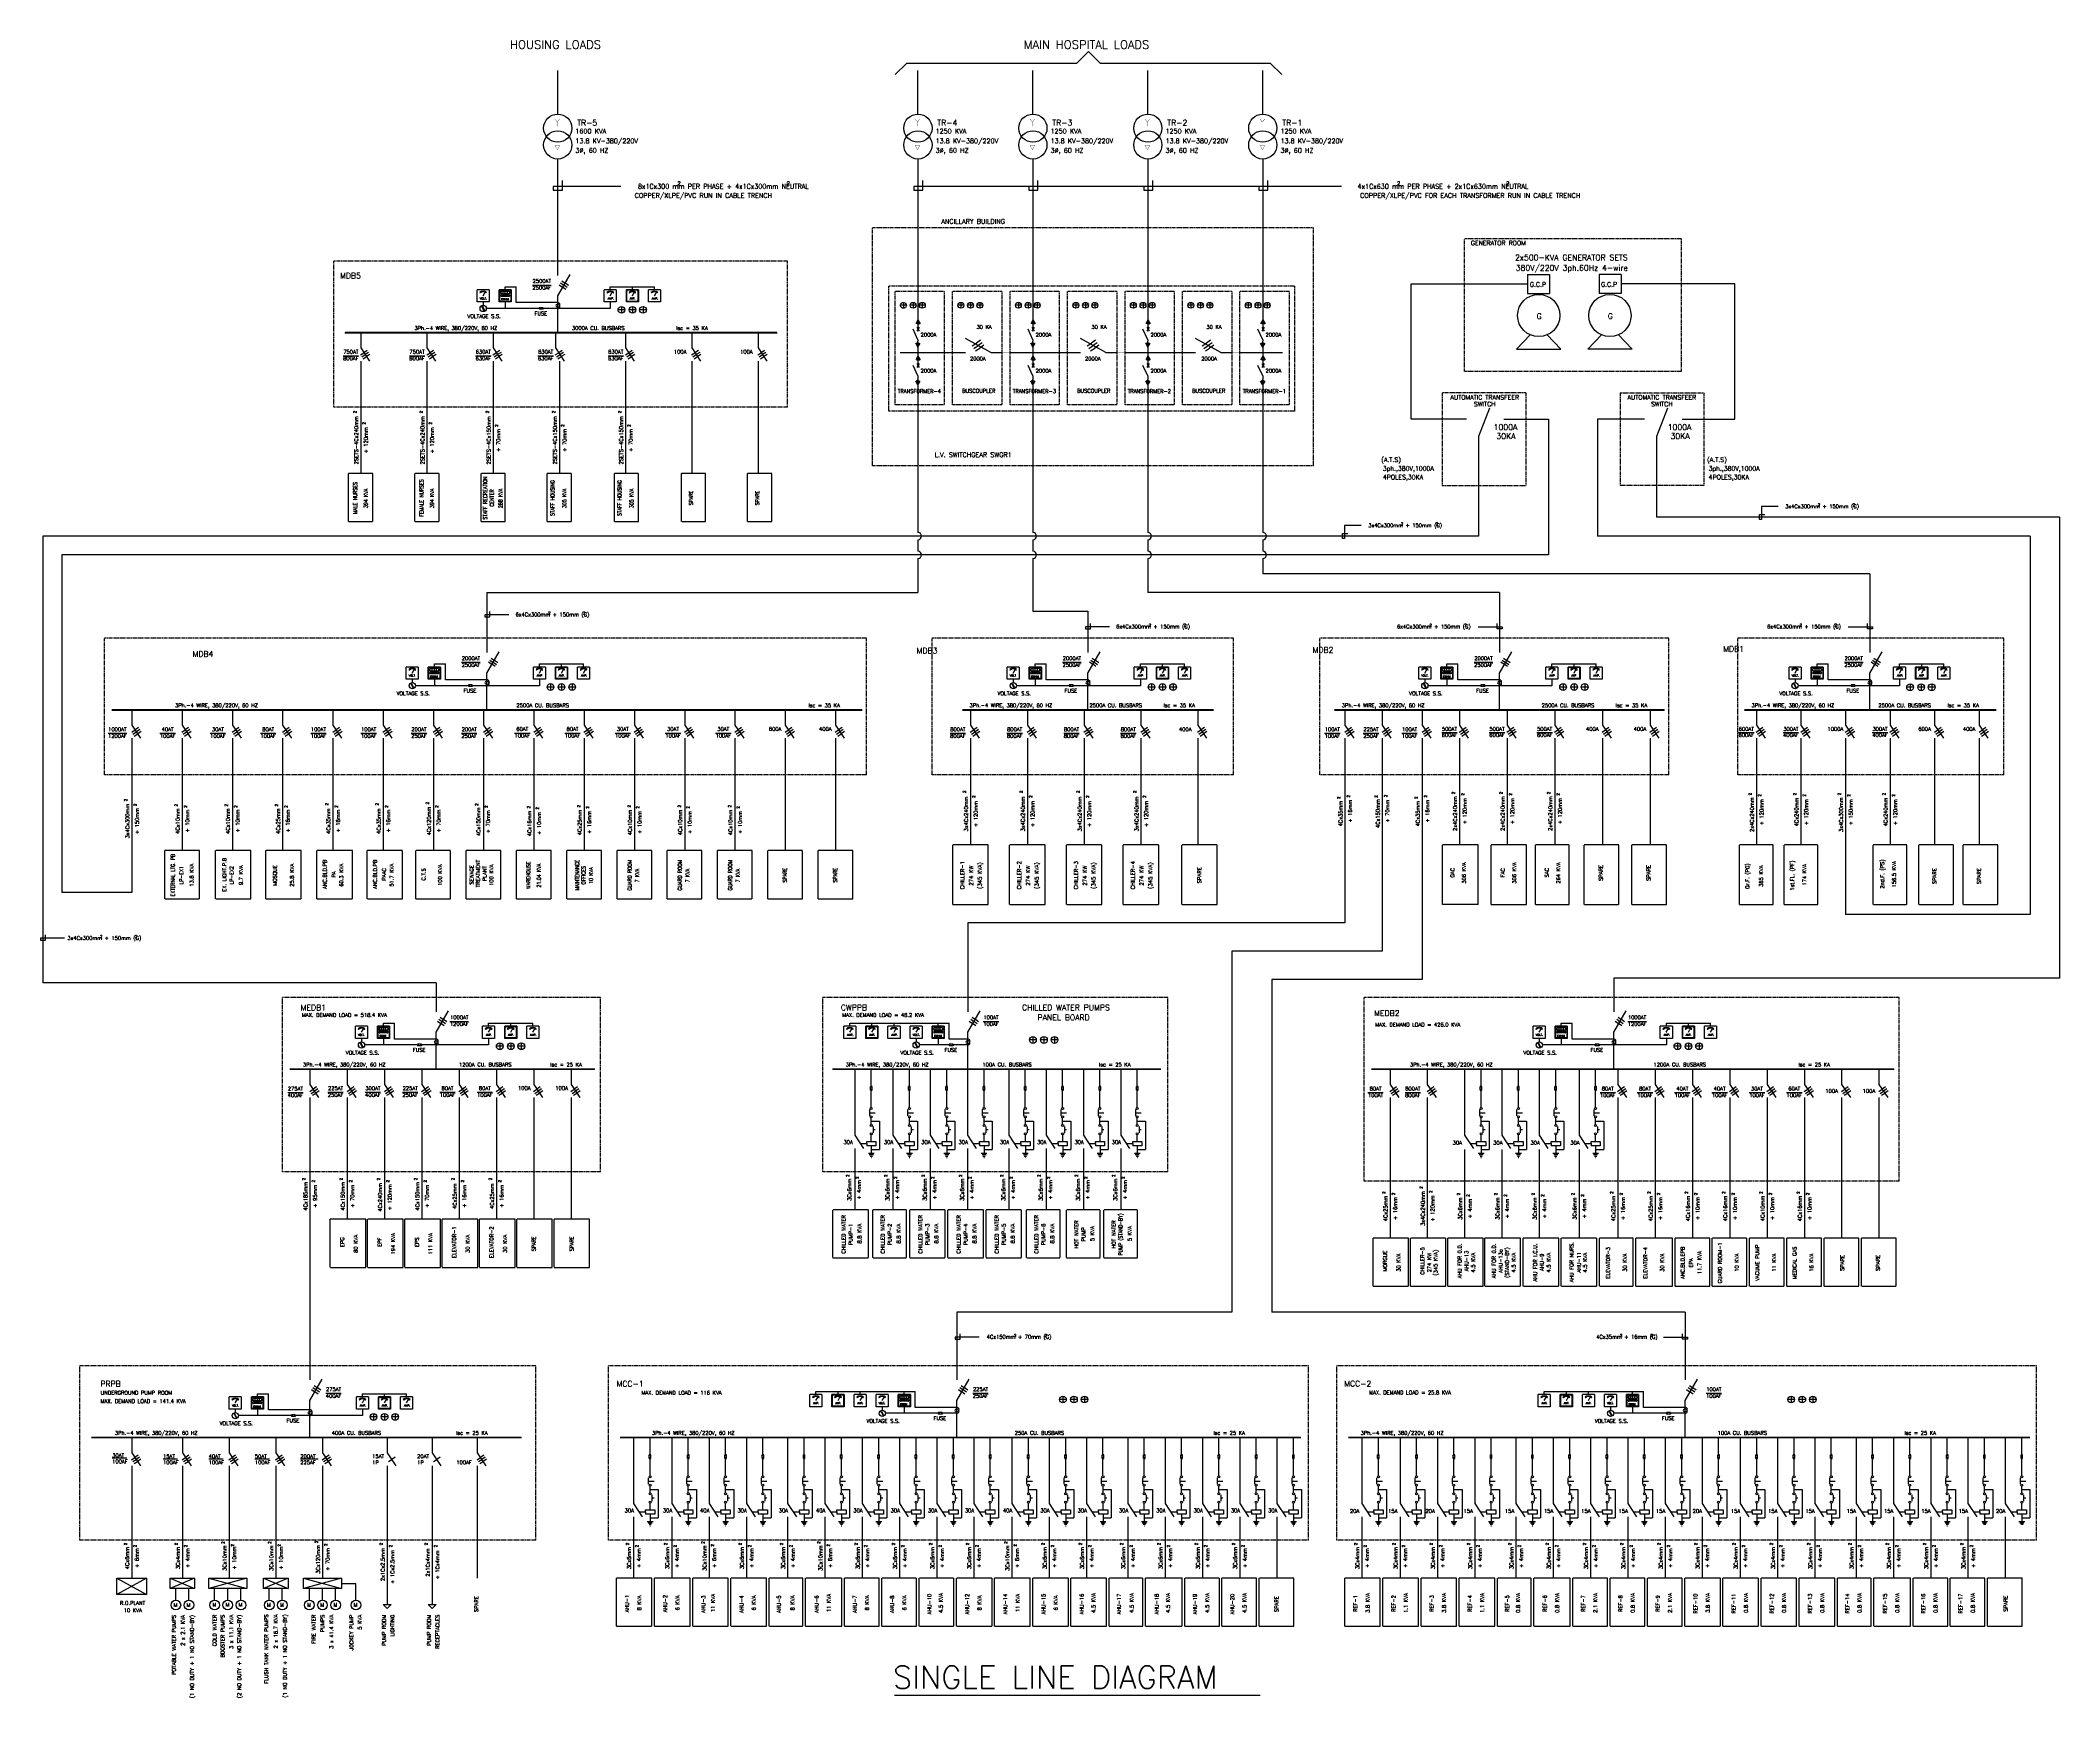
# Model space of a CAD drawing. Extents: x 20055 to 127460, y -8950 to 79188.
import ezdxf
from ezdxf.enums import TextEntityAlignment as Align

# ---------------------------------------------------------------- set-up
doc = ezdxf.new("R2010")
doc.units = 0
doc.header["$MEASUREMENT"] = 0
doc.linetypes.add('DASHED', pattern=[0.75, 0.5, -0.25])
for name, color, linetype in [('DB', 4, 'CONTINUOUS'), ('GRID-NO', 1, 'CONTINUOUS'), ('LIGH', 3, 'CONTINUOUS'), ('TEXT', 200, 'CONTINUOUS'), ('WIRE', 4, 'CONTINUOUS')]:
    doc.layers.add(name, color=color, linetype=linetype)
doc.styles.add('DWG', font='ROMANS.shx', dxfattribs={"width": 0.8, "height": 200})
doc.styles.add('ROMANS', font='ROMANS.shx', dxfattribs={"height": 0.4})

msp = doc.modelspace()

# ---------------------------------------------------------------- linework, layer by layer
at = {"layer": 'DB', "color": 7, "linetype": 'DASHED', "ltscale": 100}
for p, q in [((64319, 56557), (64319, 69219)), ((87768, 69219), (64319, 69219)), ((87768, 56557), (87768, 69219)), ((107352, 68641), (95801, 68641)), ((95801, 61579), (95801, 68641)), ((107352, 61579), (107352, 68641)), ((59796, 67453), (35659, 67453)), ((35659, 59686), (35659, 67453)), ((59796, 59686), (59796, 67453)), ((86767, 66113), (65183, 66113)), ((65183, 59464), (65183, 66113)), ((65517, 59797), (65517, 65827)), ((68135, 65827), (65517, 65827)), ((68135, 65827), (68135, 59797)), ((71193, 65827), (68574, 65827)), ((68574, 59797), (68574, 65827)), ((71193, 65827), (71193, 59797)), ((71632, 59797), (71632, 65827)), ((74250, 65827), (71632, 65827)), ((74250, 65827), (74250, 59797)), ((74690, 59797), (74690, 65827)), ((77308, 65827), (74690, 65827)), ((77308, 65827), (77308, 59797)), ((80366, 65827), (77747, 65827)), ((77747, 59797), (77747, 65827)), ((80366, 65827), (80366, 59797)), ((80805, 59797), (80805, 65827)), ((83423, 65827), (80805, 65827)), ((83423, 65827), (83423, 59797)), ((86481, 65827), (83862, 65827)), ((83862, 59797), (83862, 65827)), ((86481, 65827), (86481, 59797)), ((86767, 66113), (86767, 59464)), ((107352, 61579), (95801, 61579)), ((94619, 60445), (94619, 55515)), ((99064, 60445), (94619, 60445)), ((99064, 60445), (99064, 55515)), ((104089, 60445), (108535, 60445)), ((104089, 60445), (104089, 55515)), ((108535, 60445), (108535, 55515)), ((59796, 59686), (35659, 59686)), ((86767, 59464), (65183, 59464)), ((68135, 59797), (65517, 59797)), ((71193, 59797), (68574, 59797)), ((74250, 59797), (71632, 59797)), ((77308, 59797), (74690, 59797)), ((80366, 59797), (77747, 59797)), ((83423, 59797), (80805, 59797)), ((86481, 59797), (83862, 59797)), ((87768, 56557), (64319, 56557)), ((94619, 55515), (99064, 55515)), ((108535, 55515), (104089, 55515)), ((64001, 47391), (23471, 47391)), ((23471, 40124), (23471, 47391)), ((64001, 40124), (64001, 47391)), ((83516, 47391), (67495, 47391)), ((67495, 40124), (67495, 47391)), ((83516, 40124), (83516, 47391)), ((88105, 40124), (88105, 47391)), ((106674, 47391), (88105, 47391)), ((106674, 40124), (106674, 47391)), ((110346, 40124), (110346, 47391)), ((124491, 47391), (110346, 47391)), ((124491, 40124), (124491, 47391)), ((64001, 40124), (23471, 40124)), ((83516, 40124), (67495, 40124)), ((106674, 40124), (88105, 40124)), ((124491, 40124), (110346, 40124)), ((49848, 28285), (32942, 28285)), ((32942, 19018), (32942, 28285)), ((49848, 19018), (49848, 28285)), ((80025, 28285), (61681, 28285)), ((61681, 19018), (61681, 28285)), ((80025, 19018), (80025, 28285)), ((118928, 28285), (90468, 28285)), ((90468, 18518), (90468, 28285)), ((118928, 18518), (118928, 28285)), ((49848, 19018), (32942, 19018)), ((80025, 19018), (61681, 19018)), ((118928, 18518), (90468, 18518)), ((22159, -571), (22159, 8696)), ((46409, 8696), (22159, 8696)), ((46409, -571), (46409, 8696)), ((87499, 8696), (50277, 8696)), ((50277, -571), (50277, 8696)), ((87499, -571), (87499, 8696)), ((126238, 8696), (89017, 8696)), ((89017, -571), (89017, 8696)), ((126238, -571), (126238, 8696)), ((46409, -571), (22159, -571)), ((87499, -571), (50277, -571)), ((126238, -571), (89017, -571))]:
    msp.add_line(p, q, dxfattribs=at)
at = {"layer": 'DB', "color": 7, "linetype": 'DASHED'}
for p, q in [((36448, 53599), (36448, 56161)), ((37738, 56161), (36448, 56161)), ((37738, 53599), (37738, 56161)), ((41260, 56161), (39971, 56161)), ((39971, 53599), (39971, 56161)), ((41260, 53599), (41260, 56161)), ((43493, 53599), (43493, 56161)), ((44783, 56161), (43493, 56161)), ((44783, 53599), (44783, 56161)), ((47016, 53599), (47016, 56161)), ((48305, 56161), (47016, 56161)), ((48305, 53599), (48305, 56161)), ((51874, 56161), (50584, 56161)), ((50584, 53599), (50584, 56161)), ((51874, 53599), (51874, 56161)), ((54152, 53599), (54152, 56161)), ((55442, 56161), (54152, 56161)), ((55442, 53599), (55442, 56161)), ((58964, 56161), (57675, 56161)), ((57675, 53599), (57675, 56161)), ((58964, 53599), (58964, 56161)), ((36448, 53599), (37738, 53599)), ((39971, 53599), (41260, 53599)), ((43493, 53599), (44783, 53599)), ((47016, 53599), (48305, 53599)), ((50584, 53599), (51874, 53599)), ((54152, 53599), (55442, 53599)), ((57675, 53599), (58964, 53599)), ((28511, 36098), (26668, 36098)), ((26668, 33537), (26668, 36098)), ((28511, 33537), (28511, 36098)), ((31255, 36098), (29366, 36098)), ((29366, 33537), (29366, 36098)), ((31255, 33537), (31255, 36098)), ((32039, 33537), (32039, 36098)), ((33929, 36098), (32039, 36098)), ((33929, 33537), (33929, 36098)), ((34758, 33537), (34758, 36098)), ((36648, 36098), (34758, 36098)), ((36648, 33537), (36648, 36098)), ((39321, 36098), (37431, 36098)), ((37431, 33537), (37431, 36098)), ((39321, 33537), (39321, 36098)), ((40034, 33537), (40034, 36098)), ((41877, 36098), (40034, 36098)), ((41877, 33537), (41877, 36098)), ((42707, 33537), (42707, 36098)), ((44550, 36098), (42707, 36098)), ((44550, 33537), (44550, 36098)), ((45380, 33537), (45380, 36098)), ((47223, 36098), (45380, 36098)), ((47223, 33537), (47223, 36098)), ((49897, 36098), (48053, 36098)), ((48053, 33537), (48053, 36098)), ((49897, 33537), (49897, 36098)), ((50726, 33537), (50726, 36098)), ((52570, 36098), (50726, 36098)), ((52570, 33537), (52570, 36098)), ((55243, 36098), (53400, 36098)), ((53400, 33537), (53400, 36098)), ((55243, 33537), (55243, 36098)), ((57916, 36098), (56073, 36098)), ((56073, 33537), (56073, 36098)), ((57916, 33537), (57916, 36098)), ((58746, 33537), (58746, 36098)), ((60589, 36098), (58746, 36098)), ((60589, 33537), (60589, 36098)), ((61419, 33537), (61419, 36098)), ((63263, 36098), (61419, 36098)), ((63263, 33537), (63263, 36098)), ((70474, 36398), (68585, 36398)), ((68585, 33237), (68585, 36398)), ((70474, 33237), (70474, 36398)), ((71607, 33237), (71607, 36398)), ((73496, 36398), (71607, 36398)), ((73496, 33237), (73496, 36398)), ((76519, 36398), (74629, 36398)), ((74629, 33237), (74629, 36398)), ((76519, 33237), (76519, 36398)), ((77652, 33237), (77652, 36398)), ((79541, 36398), (77652, 36398)), ((79541, 33237), (79541, 36398)), ((80766, 33237), (80766, 36398)), ((82655, 36398), (80766, 36398)), ((82655, 33237), (82655, 36398)), ((94641, 33237), (94641, 36398)), ((96530, 36398), (94641, 36398)), ((96530, 33237), (96530, 36398)), ((99109, 36398), (97220, 36398)), ((97220, 33237), (97220, 36398)), ((99109, 33237), (99109, 36398)), ((99588, 33237), (99588, 36398)), ((101380, 36398), (99588, 36398)), ((101380, 33237), (101380, 36398)), ((102170, 33237), (102170, 36398)), ((104013, 36398), (102170, 36398)), ((104013, 33237), (104013, 36398)), ((104703, 33237), (104703, 36398)), ((106547, 36398), (104703, 36398)), ((106547, 33237), (106547, 36398)), ((110433, 33237), (110433, 36398)), ((112225, 36398), (110433, 36398)), ((112225, 33237), (112225, 36398)), ((112804, 33237), (112804, 36398)), ((114596, 36398), (112804, 36398)), ((114596, 33237), (114596, 36398)), ((119338, 36398), (117546, 36398)), ((117546, 33237), (117546, 36398)), ((119338, 33237), (119338, 36398)), ((121809, 36398), (119966, 36398)), ((119966, 33237), (119966, 36398)), ((121809, 33237), (121809, 36398)), ((122337, 33237), (122337, 36398)), ((124180, 36398), (122337, 36398)), ((124180, 33237), (124180, 36398)), ((26668, 33537), (28511, 33537)), ((29366, 33537), (31255, 33537)), ((32039, 33537), (33929, 33537)), ((34758, 33537), (36648, 33537)), ((37431, 33537), (39321, 33537)), ((40034, 33537), (41877, 33537)), ((42707, 33537), (44550, 33537)), ((45380, 33537), (47223, 33537)), ((48053, 33537), (49897, 33537)), ((50726, 33537), (52570, 33537)), ((53400, 33537), (55243, 33537)), ((56073, 33537), (57916, 33537)), ((58746, 33537), (60589, 33537)), ((61419, 33537), (63263, 33537)), ((68585, 33237), (70474, 33237)), ((71607, 33237), (73496, 33237)), ((74629, 33237), (76519, 33237)), ((77652, 33237), (79541, 33237)), ((80766, 33237), (82655, 33237)), ((96530, 33237), (94641, 33237)), ((97220, 33237), (99109, 33237)), ((99588, 33237), (101380, 33237)), ((102170, 33237), (104013, 33237)), ((104703, 33237), (106547, 33237)), ((110433, 33237), (112225, 33237)), ((112804, 33237), (114596, 33237)), ((117546, 33237), (119338, 33237)), ((119966, 33237), (121809, 33237)), ((122337, 33237), (124180, 33237)), ((37365, 16493), (35475, 16493)), ((35475, 13931), (35475, 16493)), ((37365, 13931), (37365, 16493)), ((39349, 16493), (37460, 16493)), ((37460, 13931), (37460, 16493)), ((39349, 13931), (39349, 16493)), ((41333, 16493), (39444, 16493)), ((39444, 13931), (39444, 16493)), ((41333, 13931), (41333, 16493)), ((43318, 16493), (41428, 16493)), ((41428, 13931), (41428, 16493)), ((43318, 13931), (43318, 16493)), ((45302, 16493), (43413, 16493)), ((43413, 13931), (43413, 16493)), ((45302, 13931), (45302, 16493)), ((45397, 13931), (45397, 16493)), ((47286, 16493), (45397, 16493)), ((47286, 13931), (47286, 16493)), ((49271, 16493), (47381, 16493)), ((47381, 13931), (47381, 16493)), ((49271, 13931), (49271, 16493)), ((64096, 16993), (62206, 16993)), ((62206, 14431), (62206, 16993)), ((64096, 14431), (64096, 16993)), ((64336, 14431), (64336, 16993)), ((66128, 16993), (64336, 16993)), ((66128, 14431), (66128, 16993)), ((68183, 16993), (66293, 16993)), ((66293, 14431), (66293, 16993)), ((68183, 14431), (68183, 16993)), ((70213, 16993), (68324, 16993)), ((68324, 14431), (68324, 16993)), ((70213, 14431), (70213, 16993)), ((72243, 16993), (70354, 16993)), ((70354, 14431), (70354, 16993)), ((72243, 14431), (72243, 16993)), ((74301, 16993), (72509, 16993)), ((72509, 14431), (72509, 16993)), ((74301, 14431), (74301, 16993)), ((74640, 14431), (74640, 16993)), ((76431, 16993), (74640, 16993)), ((76431, 14431), (76431, 16993)), ((76624, 14431), (76624, 16993)), ((78416, 16993), (76624, 16993)), ((78416, 14431), (78416, 16993)), ((92831, 15493), (90941, 15493)), ((90941, 12931), (90941, 15493)), ((92831, 12931), (92831, 15493)), ((94815, 15493), (92925, 15493)), ((92925, 12931), (92925, 15493)), ((94815, 12931), (94815, 15493)), ((96799, 15493), (94910, 15493)), ((94910, 12931), (94910, 15493)), ((96799, 12931), (96799, 15493)), ((98784, 15493), (96894, 15493)), ((96894, 12931), (96894, 15493)), ((98784, 12931), (98784, 15493)), ((100814, 15493), (98924, 15493)), ((98924, 12931), (98924, 15493)), ((100814, 12931), (100814, 15493)), ((100955, 12931), (100955, 15493)), ((102844, 15493), (100955, 15493)), ((102844, 12931), (102844, 15493)), ((102985, 12931), (102985, 15493)), ((104777, 15493), (102985, 15493)), ((104777, 12931), (104777, 15493)), ((106861, 15493), (104918, 15493)), ((104918, 12931), (104918, 15493)), ((106861, 12931), (106861, 15493)), ((108846, 15493), (107002, 15493)), ((107002, 12931), (107002, 15493)), ((108846, 12931), (108846, 15493)), ((110830, 15493), (108987, 15493)), ((108987, 12931), (108987, 15493)), ((110830, 12931), (110830, 15493)), ((112814, 15493), (110971, 15493)), ((110971, 12931), (110971, 15493)), ((112814, 12931), (112814, 15493)), ((112955, 12931), (112955, 15493)), ((114799, 15493), (112955, 15493)), ((114799, 12931), (114799, 15493)), ((114940, 12931), (114940, 15493)), ((116783, 15493), (114940, 15493)), ((116783, 12931), (116783, 15493)), ((116924, 12931), (116924, 15493)), ((118767, 15493), (116924, 15493)), ((118767, 12931), (118767, 15493)), ((62206, 14431), (64096, 14431)), ((64336, 14431), (66128, 14431)), ((66293, 14431), (68183, 14431)), ((68324, 14431), (70213, 14431)), ((70354, 14431), (72243, 14431)), ((72509, 14431), (74301, 14431)), ((74640, 14431), (76431, 14431)), ((76624, 14431), (78416, 14431)), ((35475, 13931), (37365, 13931)), ((37460, 13931), (39349, 13931)), ((39444, 13931), (41333, 13931)), ((41428, 13931), (43318, 13931)), ((43413, 13931), (45302, 13931)), ((45397, 13931), (47286, 13931)), ((47381, 13931), (49271, 13931)), ((90941, 12931), (92831, 12931)), ((92925, 12931), (94815, 12931)), ((94910, 12931), (96799, 12931)), ((96894, 12931), (98784, 12931)), ((98924, 12931), (100814, 12931)), ((100955, 12931), (102844, 12931)), ((102985, 12931), (104777, 12931)), ((104918, 12931), (106861, 12931)), ((107002, 12931), (108846, 12931)), ((108987, 12931), (110830, 12931)), ((110971, 12931), (112814, 12931)), ((112955, 12931), (114799, 12931)), ((114940, 12931), (116783, 12931)), ((116924, 12931), (118767, 12931)), ((52582, -2596), (50692, -2596)), ((50692, -5158), (50692, -2596)), ((52582, -5158), (52582, -2596)), ((54612, -2596), (52723, -2596)), ((52723, -5158), (52723, -2596)), ((54612, -5158), (54612, -2596)), ((54753, -5158), (54753, -2596)), ((56642, -2596), (54753, -2596)), ((56642, -5158), (56642, -2596)), ((56783, -5158), (56783, -2596)), ((58672, -2596), (56783, -2596)), ((58672, -5158), (58672, -2596)), ((58813, -5158), (58813, -2596)), ((60605, -2596), (58813, -2596)), ((60605, -5158), (60605, -2596)), ((60746, -5158), (60746, -2596)), ((62690, -2596), (60746, -2596)), ((62690, -5158), (62690, -2596)), ((64674, -2596), (62831, -2596)), ((62831, -5158), (62831, -2596)), ((64674, -5158), (64674, -2596)), ((64815, -5158), (64815, -2596)), ((66658, -2596), (64815, -2596)), ((66658, -5158), (66658, -2596)), ((66799, -5158), (66799, -2596)), ((68643, -2596), (66799, -2596)), ((68643, -5158), (68643, -2596)), ((68784, -5158), (68784, -2596)), ((70673, -2596), (68784, -2596)), ((70673, -5158), (70673, -2596)), ((70814, -5158), (70814, -2596)), ((72703, -2596), (70814, -2596)), ((72703, -5158), (72703, -2596)), ((74733, -2596), (72844, -2596)), ((72844, -5158), (72844, -2596)), ((74733, -5158), (74733, -2596)), ((74874, -5158), (74874, -2596)), ((76764, -2596), (74874, -2596)), ((76764, -5158), (76764, -2596)), ((76904, -5158), (76904, -2596)), ((78696, -2596), (76904, -2596)), ((78696, -5158), (78696, -2596)), ((78837, -5158), (78837, -2596)), ((80781, -2596), (78837, -2596)), ((80781, -5158), (80781, -2596)), ((80922, -5158), (80922, -2596)), ((82765, -2596), (80922, -2596)), ((82765, -5158), (82765, -2596)), ((82906, -5158), (82906, -2596)), ((84750, -2596), (82906, -2596)), ((84750, -5158), (84750, -2596)), ((84891, -5158), (84891, -2596)), ((86734, -2596), (84891, -2596)), ((86734, -5158), (86734, -2596)), ((89432, -5158), (89432, -2596)), ((91321, -2596), (89432, -2596)), ((91321, -5158), (91321, -2596)), ((93352, -2596), (91462, -2596)), ((91462, -5158), (91462, -2596)), ((93352, -5158), (93352, -2596)), ((93493, -5158), (93493, -2596)), ((95382, -2596), (93493, -2596)), ((95382, -5158), (95382, -2596)), ((95523, -5158), (95523, -2596)), ((97412, -2596), (95523, -2596)), ((97412, -5158), (97412, -2596)), ((97553, -5158), (97553, -2596)), ((99345, -2596), (97553, -2596)), ((99345, -5158), (99345, -2596)), ((99486, -5158), (99486, -2596)), ((101429, -2596), (99486, -2596)), ((101429, -5158), (101429, -2596)), ((103414, -2596), (101570, -2596)), ((101570, -5158), (101570, -2596)), ((103414, -5158), (103414, -2596)), ((103555, -5158), (103555, -2596)), ((105398, -2596), (103555, -2596)), ((105398, -5158), (105398, -2596)), ((105539, -5158), (105539, -2596)), ((107382, -2596), (105539, -2596)), ((107382, -5158), (107382, -2596)), ((107523, -5158), (107523, -2596)), ((109413, -2596), (107523, -2596)), ((109413, -5158), (109413, -2596)), ((109554, -5158), (109554, -2596)), ((111443, -2596), (109554, -2596)), ((111443, -5158), (111443, -2596)), ((113473, -2596), (111584, -2596)), ((111584, -5158), (111584, -2596)), ((113473, -5158), (113473, -2596)), ((113614, -5158), (113614, -2596)), ((115503, -2596), (113614, -2596)), ((115503, -5158), (115503, -2596)), ((115644, -5158), (115644, -2596)), ((117436, -2596), (115644, -2596)), ((117436, -5158), (117436, -2596)), ((117577, -5158), (117577, -2596)), ((119521, -2596), (117577, -2596)), ((119521, -5158), (119521, -2596)), ((121505, -2596), (119662, -2596)), ((119662, -5158), (119662, -2596)), ((121505, -5158), (121505, -2596)), ((123489, -2596), (121646, -2596)), ((121646, -5158), (121646, -2596)), ((123489, -5158), (123489, -2596)), ((123630, -5158), (123630, -2596)), ((125474, -2596), (123630, -2596)), ((125474, -5158), (125474, -2596)), ((50692, -5158), (52582, -5158)), ((52723, -5158), (54612, -5158)), ((54753, -5158), (56642, -5158)), ((56783, -5158), (58672, -5158)), ((58813, -5158), (60605, -5158)), ((60746, -5158), (62690, -5158)), ((62831, -5158), (64674, -5158)), ((64815, -5158), (66658, -5158)), ((66799, -5158), (68643, -5158)), ((68784, -5158), (70673, -5158)), ((70814, -5158), (72703, -5158)), ((72844, -5158), (74733, -5158)), ((74874, -5158), (76764, -5158)), ((76904, -5158), (78696, -5158)), ((78837, -5158), (80781, -5158)), ((80922, -5158), (82765, -5158)), ((82906, -5158), (84750, -5158)), ((84891, -5158), (86734, -5158)), ((89432, -5158), (91321, -5158)), ((91462, -5158), (93352, -5158)), ((93493, -5158), (95382, -5158)), ((95523, -5158), (97412, -5158)), ((97553, -5158), (99345, -5158)), ((99486, -5158), (101429, -5158)), ((101570, -5158), (103414, -5158)), ((103555, -5158), (105398, -5158)), ((105539, -5158), (107382, -5158)), ((107523, -5158), (109413, -5158)), ((109554, -5158), (111443, -5158)), ((111584, -5158), (113473, -5158)), ((113614, -5158), (115503, -5158)), ((115644, -5158), (117436, -5158)), ((117577, -5158), (119521, -5158)), ((119662, -5158), (121505, -5158)), ((121646, -5158), (123489, -5158)), ((123630, -5158), (125474, -5158))]:
    msp.add_line(p, q, dxfattribs=at)
at = {"layer": 'DB', "color": 7, "linetype": 'DASHED', "ltscale": 100}
msp.add_circle((65960, 65099), 156, dxfattribs=at)
at = {"layer": 'GRID-NO', "color": 11}
for p, q in [((112491, 54393), (111604, 54393)), ((90313, 53384), (89426, 53384))]:
    msp.add_line(p, q, dxfattribs=at)
for points in [[(111604, 54393), (111604, 53702), (111497, 53702), (111497, 53969), (111785, 53969)], [(89426, 53384), (89426, 52693), (89319, 52693), (89319, 52960), (89607, 52960)], [(44971, 48638), (43690, 48638), (43690, 48531), (43957, 48531), (43957, 48819)], [(76920, 47999), (75639, 47999), (75639, 47892), (75906, 47892), (75906, 48180)], [(96526, 47999), (97808, 47999), (97808, 47892), (97541, 47892), (97541, 48180)], [(116219, 47999), (117500, 47999), (117500, 47892), (117233, 47892), (117233, 48180)], [(21336, 31434), (20055, 31434), (20055, 31327), (20322, 31327), (20322, 31616)], [(69989, 10223), (68708, 10223), (68708, 10117), (68975, 10117), (68975, 10405)], [(106386, 10223), (107668, 10223), (107668, 10117), (107401, 10117), (107401, 10405)]]:
    msp.add_lwpolyline(points, dxfattribs=at)
at = {"layer": 'LIGH', "color": 4}
for p, q in [((64250, 23556), (64250, 24473)), ((66281, 23556), (66281, 24473)), ((68265, 23556), (68265, 24473)), ((70249, 23556), (70249, 24473)), ((72445, 23556), (72445, 24473)), ((74429, 23556), (74429, 24473)), ((76414, 23556), (76414, 24473)), ((78398, 23556), (78398, 24473)), ((96689, 23556), (96689, 24473)), ((98674, 23556), (98674, 24473)), ((100658, 23556), (100658, 24473)), ((102777, 23556), (102777, 24473)), ((64250, 22438), (64250, 23355)), ((66281, 22438), (66281, 23355)), ((68265, 22438), (68265, 23355)), ((70249, 22438), (70249, 23355)), ((72445, 22438), (72445, 23355)), ((74429, 22438), (74429, 23355)), ((76414, 22438), (76414, 23355)), ((78398, 22438), (78398, 23355)), ((96689, 22438), (96689, 23355)), ((98674, 22438), (98674, 23355)), ((100658, 22438), (100658, 23355)), ((102777, 22438), (102777, 23355)), ((64155, 22331), (64155, 21987)), ((64252, 21535), (64252, 21879)), ((64252, 21707), (64684, 21707)), ((64684, 21707), (64684, 20195)), ((66185, 22331), (66185, 21987)), ((66282, 21535), (66282, 21879)), ((66282, 21707), (66715, 21707)), ((66715, 21707), (66715, 20195)), ((68170, 22331), (68170, 21987)), ((68266, 21535), (68266, 21879)), ((68266, 21707), (68699, 21707)), ((68699, 21707), (68699, 20195)), ((70154, 22331), (70154, 21987)), ((70251, 21535), (70251, 21879)), ((70251, 21707), (70683, 21707)), ((70683, 21707), (70683, 20195)), ((72350, 22331), (72350, 21987)), ((72447, 21535), (72447, 21879)), ((72447, 21707), (72879, 21707)), ((72879, 21707), (72879, 20195)), ((74334, 22331), (74334, 21987)), ((74431, 21535), (74431, 21879)), ((74431, 21707), (74863, 21707)), ((74863, 21707), (74863, 20195)), ((76318, 22331), (76318, 21987)), ((76415, 21535), (76415, 21879)), ((76415, 21707), (76848, 21707)), ((76848, 21707), (76848, 20195)), ((78303, 22331), (78303, 21987)), ((78400, 21535), (78400, 21879)), ((78400, 21707), (78832, 21707)), ((78832, 21707), (78832, 20195)), ((96594, 22331), (96594, 21987)), ((96691, 21535), (96691, 21879)), ((96691, 21707), (97124, 21707)), ((97124, 21707), (97124, 20195)), ((98578, 22331), (98578, 21987)), ((98675, 21535), (98675, 21879)), ((98675, 21707), (99108, 21707)), ((99108, 21707), (99108, 20195)), ((100563, 22331), (100563, 21987)), ((100660, 21535), (100660, 21879)), ((100660, 21707), (101092, 21707)), ((101092, 21707), (101092, 20195)), ((102682, 22331), (102682, 21987)), ((102779, 21535), (102779, 21879)), ((102779, 21707), (103211, 21707)), ((103211, 21707), (103211, 20195)), ((63664, 20520), (64007, 20520)), ((64007, 20521), (64007, 20632)), ((64007, 20632), (64500, 20632)), ((64007, 20520), (64007, 20390)), ((64253, 20632), (64253, 20976)), ((64347, 21428), (64347, 21084)), ((64500, 20632), (64500, 20390)), ((65695, 20520), (66037, 20520)), ((66037, 20632), (66530, 20632)), ((66037, 20521), (66037, 20632)), ((66037, 20520), (66037, 20390)), ((66284, 20632), (66284, 20976)), ((66377, 21428), (66377, 21084)), ((66530, 20632), (66530, 20390)), ((67679, 20520), (68022, 20520)), ((68022, 20632), (68514, 20632)), ((68022, 20521), (68022, 20632)), ((68022, 20520), (68022, 20390)), ((68268, 20632), (68268, 20976)), ((68362, 21428), (68362, 21084)), ((68514, 20632), (68514, 20390)), ((69663, 20520), (70006, 20520)), ((70006, 20521), (70006, 20632)), ((70006, 20632), (70499, 20632)), ((70006, 20520), (70006, 20390)), ((70252, 20632), (70252, 20976)), ((70346, 21428), (70346, 21084)), ((70499, 20632), (70499, 20390)), ((71859, 20520), (72202, 20520)), ((72202, 20632), (72694, 20632)), ((72202, 20521), (72202, 20632)), ((72202, 20520), (72202, 20390)), ((72448, 20632), (72448, 20976)), ((72542, 21428), (72542, 21084)), ((72694, 20632), (72694, 20390)), ((73843, 20520), (74186, 20520)), ((74186, 20632), (74679, 20632)), ((74186, 20521), (74186, 20632)), ((74186, 20520), (74186, 20390)), ((74432, 20632), (74432, 20976)), ((74526, 21428), (74526, 21084)), ((74679, 20632), (74679, 20390)), ((75828, 20520), (76170, 20520)), ((76170, 20632), (76663, 20632)), ((76170, 20521), (76170, 20632)), ((76170, 20520), (76170, 20390)), ((76417, 20632), (76417, 20976)), ((76511, 21428), (76511, 21084)), ((76663, 20632), (76663, 20390)), ((77812, 20520), (78155, 20520)), ((78155, 20521), (78155, 20632)), ((78155, 20632), (78647, 20632)), ((78155, 20520), (78155, 20390)), ((78401, 20632), (78401, 20976)), ((78495, 21428), (78495, 21084)), ((78647, 20632), (78647, 20390)), ((96104, 20520), (96446, 20520)), ((96446, 20521), (96446, 20632)), ((96446, 20632), (96939, 20632)), ((96446, 20520), (96446, 20390)), ((96692, 20632), (96692, 20976)), ((96786, 21428), (96786, 21084)), ((96939, 20632), (96939, 20390)), ((98088, 20520), (98431, 20520)), ((98431, 20632), (98923, 20632)), ((98431, 20521), (98431, 20632)), ((98431, 20520), (98431, 20390)), ((98677, 20632), (98677, 20976)), ((98771, 21428), (98771, 21084)), ((98923, 20632), (98923, 20390)), ((100072, 20520), (100415, 20520)), ((100415, 20521), (100415, 20632)), ((100415, 20632), (100907, 20632)), ((100415, 20520), (100415, 20390)), ((100661, 20632), (100661, 20976)), ((100755, 21428), (100755, 21084)), ((100907, 20632), (100907, 20390)), ((102192, 20520), (102534, 20520)), ((102534, 20632), (103027, 20632)), ((102534, 20521), (102534, 20632)), ((102534, 20520), (102534, 20390)), ((102780, 20632), (102780, 20976)), ((102874, 21428), (102874, 21084)), ((103027, 20632), (103027, 20390)), ((64500, 20390), (64007, 20390)), ((64253, 20390), (64253, 20000)), ((64253, 20195), (64684, 20195)), ((66530, 20390), (66037, 20390)), ((66284, 20390), (66284, 20000)), ((66284, 20195), (66715, 20195)), ((68514, 20390), (68022, 20390)), ((68268, 20390), (68268, 20000)), ((68268, 20195), (68699, 20195)), ((70499, 20390), (70006, 20390)), ((70252, 20390), (70252, 20000)), ((70252, 20195), (70683, 20195)), ((72694, 20390), (72202, 20390)), ((72448, 20390), (72448, 20000)), ((72448, 20195), (72879, 20195)), ((74679, 20390), (74186, 20390)), ((74432, 20390), (74432, 20000)), ((74432, 20195), (74863, 20195)), ((76663, 20390), (76170, 20390)), ((76417, 20390), (76417, 20000)), ((76417, 20195), (76848, 20195)), ((78647, 20390), (78155, 20390)), ((78401, 20390), (78401, 20000)), ((78401, 20195), (78832, 20195)), ((96939, 20390), (96446, 20390)), ((96692, 20390), (96692, 20000)), ((96692, 20195), (97124, 20195)), ((98923, 20390), (98431, 20390)), ((98677, 20390), (98677, 20000)), ((98677, 20195), (99108, 20195)), ((100907, 20390), (100415, 20390)), ((100661, 20390), (100661, 20000)), ((100661, 20195), (101092, 20195)), ((103027, 20390), (102534, 20390)), ((102780, 20390), (102780, 20000)), ((102780, 20195), (103211, 20195)), ((52486, 3968), (52486, 4885)), ((54516, 3968), (54516, 4885)), ((56500, 3968), (56500, 4885)), ((58485, 3968), (58485, 4885)), ((60681, 3968), (60681, 4885)), ((62665, 3968), (62665, 4885)), ((64649, 3968), (64649, 4885)), ((66634, 3968), (66634, 4885)), ((68618, 3968), (68618, 4885)), ((70577, 3968), (70577, 4885)), ((72607, 3968), (72607, 4885)), ((74592, 3968), (74592, 4885)), ((76576, 3968), (76576, 4885)), ((78772, 3968), (78772, 4885)), ((80756, 3968), (80756, 4885)), ((82741, 3968), (82741, 4885)), ((84725, 3968), (84725, 4885)), ((86709, 3968), (86709, 4885)), ((91226, 3968), (91226, 4885)), ((93256, 3968), (93256, 4885)), ((95240, 3968), (95240, 4885)), ((97225, 3968), (97225, 4885)), ((99420, 3968), (99420, 4885)), ((101405, 3968), (101405, 4885)), ((103389, 3968), (103389, 4885)), ((105373, 3968), (105373, 4885)), ((107358, 3968), (107358, 4885)), ((109317, 3968), (109317, 4885)), ((111347, 3968), (111347, 4885)), ((113332, 3968), (113332, 4885)), ((115316, 3968), (115316, 4885)), ((117512, 3968), (117512, 4885)), ((119496, 3968), (119496, 4885)), ((121480, 3968), (121480, 4885)), ((123465, 3968), (123465, 4885)), ((125449, 3968), (125449, 4885)), ((52486, 2850), (52486, 3766)), ((54516, 2850), (54516, 3766)), ((56500, 2850), (56500, 3766)), ((58485, 2850), (58485, 3766)), ((60681, 2850), (60681, 3766)), ((62665, 2850), (62665, 3766)), ((64649, 2850), (64649, 3766)), ((66634, 2850), (66634, 3766)), ((68618, 2850), (68618, 3766)), ((70577, 2850), (70577, 3766)), ((72607, 2850), (72607, 3766)), ((74592, 2850), (74592, 3766)), ((76576, 2850), (76576, 3766)), ((78772, 2850), (78772, 3766)), ((80756, 2850), (80756, 3766)), ((82741, 2850), (82741, 3766)), ((84725, 2850), (84725, 3766)), ((86709, 2850), (86709, 3766)), ((91226, 2850), (91226, 3766)), ((93256, 2850), (93256, 3766)), ((95240, 2850), (95240, 3766)), ((97225, 2850), (97225, 3766)), ((99420, 2850), (99420, 3766)), ((101405, 2850), (101405, 3766)), ((103389, 2850), (103389, 3766)), ((105373, 2850), (105373, 3766)), ((107358, 2850), (107358, 3766)), ((109317, 2850), (109317, 3766)), ((111347, 2850), (111347, 3766)), ((113332, 2850), (113332, 3766)), ((115316, 2850), (115316, 3766)), ((117512, 2850), (117512, 3766)), ((119496, 2850), (119496, 3766)), ((121480, 2850), (121480, 3766)), ((123465, 2850), (123465, 3766)), ((125449, 2850), (125449, 3766)), ((52391, 2742), (52391, 2398)), ((52487, 1946), (52487, 2290)), ((54421, 2742), (54421, 2398)), ((54518, 1946), (54518, 2290)), ((56405, 2742), (56405, 2398)), ((56502, 1946), (56502, 2290)), ((58389, 2742), (58389, 2398)), ((58486, 1946), (58486, 2290)), ((60585, 2742), (60585, 2398)), ((60682, 1946), (60682, 2290)), ((62570, 2742), (62570, 2398)), ((62666, 1946), (62666, 2290)), ((64554, 2742), (64554, 2398)), ((64651, 1946), (64651, 2290)), ((66538, 2742), (66538, 2398)), ((66635, 1946), (66635, 2290)), ((68523, 2742), (68523, 2398)), ((68619, 1946), (68619, 2290)), ((70482, 2742), (70482, 2398)), ((70579, 1946), (70579, 2290)), ((72512, 2742), (72512, 2398)), ((72609, 1946), (72609, 2290)), ((74496, 2742), (74496, 2398)), ((74593, 1946), (74593, 2290)), ((76481, 2742), (76481, 2398)), ((76578, 1946), (76578, 2290)), ((78677, 2742), (78677, 2398)), ((78773, 1946), (78773, 2290)), ((80661, 2742), (80661, 2398)), ((80758, 1946), (80758, 2290)), ((82645, 2742), (82645, 2398)), ((82742, 1946), (82742, 2290)), ((84630, 2742), (84630, 2398)), ((84726, 1946), (84726, 2290)), ((86614, 2742), (86614, 2398)), ((86711, 1946), (86711, 2290)), ((91130, 2742), (91130, 2398)), ((91227, 1946), (91227, 2290)), ((93161, 2742), (93161, 2398)), ((93257, 1946), (93257, 2290)), ((95145, 2742), (95145, 2398)), ((95242, 1946), (95242, 2290)), ((97129, 2742), (97129, 2398)), ((97226, 1946), (97226, 2290)), ((99325, 2742), (99325, 2398)), ((99422, 1946), (99422, 2290)), ((101309, 2742), (101309, 2398)), ((101406, 1946), (101406, 2290)), ((103294, 2742), (103294, 2398)), ((103391, 1946), (103391, 2290)), ((105278, 2742), (105278, 2398)), ((105375, 1946), (105375, 2290)), ((107262, 2742), (107262, 2398)), ((107359, 1946), (107359, 2290)), ((109222, 2742), (109222, 2398)), ((109318, 1946), (109318, 2290)), ((111252, 2742), (111252, 2398)), ((111349, 1946), (111349, 2290)), ((113236, 2742), (113236, 2398)), ((113333, 1946), (113333, 2290)), ((115221, 2742), (115221, 2398)), ((115317, 1946), (115317, 2290)), ((117416, 2742), (117416, 2398)), ((117513, 1946), (117513, 2290)), ((119401, 2742), (119401, 2398)), ((119497, 1946), (119497, 2290)), ((121385, 2742), (121385, 2398)), ((121482, 1946), (121482, 2290)), ((123369, 2742), (123369, 2398)), ((123466, 1946), (123466, 2290)), ((125354, 2742), (125354, 2398)), ((125450, 1946), (125450, 2290)), ((52487, 2118), (52920, 2118)), ((52489, 1043), (52489, 1387)), ((52583, 1839), (52583, 1495)), ((52920, 2118), (52920, 606)), ((54518, 2118), (54950, 2118)), ((54519, 1043), (54519, 1387)), ((54613, 1839), (54613, 1495)), ((54950, 2118), (54950, 606)), ((56502, 2118), (56935, 2118)), ((56503, 1043), (56503, 1387)), ((56597, 1839), (56597, 1495)), ((56935, 2118), (56935, 606)), ((58486, 2118), (58919, 2118)), ((58488, 1043), (58488, 1387)), ((58582, 1839), (58582, 1495)), ((58919, 2118), (58919, 606)), ((60682, 2118), (61115, 2118)), ((60684, 1043), (60684, 1387)), ((60777, 1839), (60777, 1495)), ((61115, 2118), (61115, 606)), ((62666, 2118), (63099, 2118)), ((62668, 1043), (62668, 1387)), ((62762, 1839), (62762, 1495)), ((63099, 2118), (63099, 606)), ((64651, 2118), (65083, 2118)), ((64652, 1043), (64652, 1387)), ((64746, 1839), (64746, 1495)), ((65083, 2118), (65083, 606)), ((66635, 2118), (67068, 2118)), ((66637, 1043), (66637, 1387)), ((66730, 1839), (66730, 1495)), ((67068, 2118), (67068, 606)), ((68619, 2118), (69052, 2118)), ((68621, 1043), (68621, 1387)), ((68715, 1839), (68715, 1495)), ((69052, 2118), (69052, 606)), ((70579, 2118), (71011, 2118)), ((70580, 1043), (70580, 1387)), ((70674, 1839), (70674, 1495)), ((71011, 2118), (71011, 606)), ((72609, 2118), (73041, 2118)), ((72610, 1043), (72610, 1387)), ((72704, 1839), (72704, 1495)), ((73041, 2118), (73041, 606)), ((74593, 2118), (75026, 2118)), ((74595, 1043), (74595, 1387)), ((74689, 1839), (74689, 1495)), ((75026, 2118), (75026, 606)), ((76578, 2118), (77010, 2118)), ((76579, 1043), (76579, 1387)), ((76673, 1839), (76673, 1495)), ((77010, 2118), (77010, 606)), ((78773, 2118), (79206, 2118)), ((78775, 1043), (78775, 1387)), ((78869, 1839), (78869, 1495)), ((79206, 2118), (79206, 606)), ((80758, 2118), (81190, 2118)), ((80759, 1043), (80759, 1387)), ((80853, 1839), (80853, 1495)), ((81190, 2118), (81190, 606)), ((82742, 2118), (83175, 2118)), ((82744, 1043), (82744, 1387)), ((82837, 1839), (82837, 1495)), ((83175, 2118), (83175, 606)), ((84726, 2118), (85159, 2118)), ((84728, 1043), (84728, 1387)), ((84822, 1839), (84822, 1495)), ((85159, 2118), (85159, 606)), ((86711, 2118), (87143, 2118)), ((86712, 1043), (86712, 1387)), ((86806, 1839), (86806, 1495)), ((87143, 2118), (87143, 606)), ((91227, 2118), (91660, 2118)), ((91229, 1043), (91229, 1387)), ((91322, 1839), (91322, 1495)), ((91660, 2118), (91660, 606)), ((93257, 2118), (93690, 2118)), ((93259, 1043), (93259, 1387)), ((93353, 1839), (93353, 1495)), ((93690, 2118), (93690, 606)), ((95242, 2118), (95674, 2118)), ((95243, 1043), (95243, 1387)), ((95337, 1839), (95337, 1495)), ((95674, 2118), (95674, 606)), ((97226, 2118), (97659, 2118)), ((97228, 1043), (97228, 1387)), ((97321, 1839), (97321, 1495)), ((97659, 2118), (97659, 606)), ((99422, 2118), (99854, 2118)), ((99423, 1043), (99423, 1387)), ((99517, 1839), (99517, 1495)), ((99854, 2118), (99854, 606)), ((101406, 2118), (101839, 2118)), ((101408, 1043), (101408, 1387)), ((101501, 1839), (101501, 1495)), ((101839, 2118), (101839, 606)), ((103391, 2118), (103823, 2118)), ((103392, 1043), (103392, 1387)), ((103486, 1839), (103486, 1495)), ((103823, 2118), (103823, 606)), ((105375, 2118), (105807, 2118)), ((105376, 1043), (105376, 1387)), ((105470, 1839), (105470, 1495)), ((105807, 2118), (105807, 606)), ((107359, 2118), (107792, 2118)), ((107361, 1043), (107361, 1387)), ((107454, 1839), (107454, 1495)), ((107792, 2118), (107792, 606)), ((109318, 2118), (109751, 2118)), ((109320, 1043), (109320, 1387)), ((109414, 1839), (109414, 1495)), ((109751, 2118), (109751, 606)), ((111349, 2118), (111781, 2118)), ((111350, 1043), (111350, 1387)), ((111444, 1839), (111444, 1495)), ((111781, 2118), (111781, 606)), ((113333, 2118), (113766, 2118)), ((113335, 1043), (113335, 1387)), ((113428, 1839), (113428, 1495)), ((113766, 2118), (113766, 606)), ((115317, 2118), (115750, 2118)), ((115319, 1043), (115319, 1387)), ((115413, 1839), (115413, 1495)), ((115750, 2118), (115750, 606)), ((117513, 2118), (117946, 2118)), ((117515, 1043), (117515, 1387)), ((117608, 1839), (117608, 1495)), ((117946, 2118), (117946, 606)), ((119497, 2118), (119930, 2118)), ((119499, 1043), (119499, 1387)), ((119593, 1839), (119593, 1495)), ((119930, 2118), (119930, 606)), ((121482, 2118), (121914, 2118)), ((121483, 1043), (121483, 1387)), ((121577, 1839), (121577, 1495)), ((121914, 2118), (121914, 606)), ((123466, 2118), (123899, 2118)), ((123468, 1043), (123468, 1387)), ((123561, 1839), (123561, 1495)), ((123899, 2118), (123899, 606)), ((125450, 2118), (125883, 2118)), ((125452, 1043), (125452, 1387)), ((125546, 1839), (125546, 1495)), ((125883, 2118), (125883, 606)), ((51900, 931), (52243, 931)), ((52243, 933), (52243, 1043)), ((52243, 1043), (52735, 1043)), ((52243, 931), (52243, 802)), ((52735, 802), (52243, 802)), ((52489, 802), (52489, 411)), ((52489, 606), (52920, 606)), ((52735, 1043), (52735, 802)), ((53930, 931), (54273, 931)), ((54273, 933), (54273, 1043)), ((54273, 1043), (54765, 1043)), ((54273, 931), (54273, 802)), ((54765, 802), (54273, 802)), ((54519, 802), (54519, 411)), ((54519, 606), (54950, 606)), ((54765, 1043), (54765, 802)), ((55915, 931), (56257, 931)), ((56257, 1043), (56750, 1043)), ((56257, 933), (56257, 1043)), ((56257, 931), (56257, 802)), ((56750, 802), (56257, 802)), ((56503, 802), (56503, 411)), ((56503, 606), (56935, 606)), ((56750, 1043), (56750, 802)), ((57899, 931), (58242, 931)), ((58242, 933), (58242, 1043)), ((58242, 1043), (58734, 1043)), ((58242, 931), (58242, 802)), ((58734, 802), (58242, 802)), ((58488, 802), (58488, 411)), ((58488, 606), (58919, 606)), ((58734, 1043), (58734, 802)), ((60095, 931), (60437, 931)), ((60437, 933), (60437, 1043)), ((60437, 1043), (60930, 1043)), ((60437, 931), (60437, 802)), ((60930, 802), (60437, 802)), ((60684, 802), (60684, 411)), ((60684, 606), (61115, 606)), ((60930, 1043), (60930, 802)), ((62079, 931), (62422, 931)), ((62422, 933), (62422, 1043)), ((62422, 1043), (62914, 1043)), ((62422, 931), (62422, 802)), ((62914, 802), (62422, 802)), ((62668, 802), (62668, 411)), ((62668, 606), (63099, 606)), ((62914, 1043), (62914, 802)), ((64063, 931), (64406, 931)), ((64406, 1043), (64899, 1043)), ((64406, 933), (64406, 1043)), ((64406, 931), (64406, 802)), ((64899, 802), (64406, 802)), ((64652, 802), (64652, 411)), ((64652, 606), (65083, 606)), ((64899, 1043), (64899, 802)), ((66048, 931), (66390, 931)), ((66390, 933), (66390, 1043)), ((66390, 1043), (66883, 1043)), ((66390, 931), (66390, 802)), ((66883, 802), (66390, 802)), ((66637, 802), (66637, 411)), ((66637, 606), (67068, 606)), ((66883, 1043), (66883, 802)), ((68032, 931), (68375, 931)), ((68375, 933), (68375, 1043)), ((68375, 1043), (68867, 1043)), ((68375, 931), (68375, 802)), ((68867, 802), (68375, 802)), ((68621, 802), (68621, 411)), ((68621, 606), (69052, 606)), ((68867, 1043), (68867, 802)), ((69991, 931), (70334, 931)), ((70334, 1043), (70826, 1043)), ((70334, 933), (70334, 1043)), ((70334, 931), (70334, 802)), ((70826, 802), (70334, 802)), ((70580, 802), (70580, 411)), ((70580, 606), (71011, 606)), ((70826, 1043), (70826, 802)), ((72022, 931), (72364, 931)), ((72364, 933), (72364, 1043)), ((72364, 1043), (72857, 1043)), ((72364, 931), (72364, 802)), ((72857, 802), (72364, 802)), ((72610, 802), (72610, 411)), ((72610, 606), (73041, 606)), ((72857, 1043), (72857, 802)), ((74006, 931), (74348, 931)), ((74348, 1043), (74841, 1043)), ((74348, 933), (74348, 1043)), ((74348, 931), (74348, 802)), ((74841, 802), (74348, 802)), ((74595, 802), (74595, 411)), ((74595, 606), (75026, 606)), ((74841, 1043), (74841, 802)), ((75990, 931), (76333, 931)), ((76333, 1043), (76825, 1043)), ((76333, 933), (76333, 1043)), ((76333, 931), (76333, 802)), ((76825, 802), (76333, 802)), ((76579, 802), (76579, 411)), ((76579, 606), (77010, 606)), ((76825, 1043), (76825, 802)), ((78186, 931), (78529, 931)), ((78529, 933), (78529, 1043)), ((78529, 1043), (79021, 1043)), ((78529, 931), (78529, 802)), ((79021, 802), (78529, 802)), ((78775, 802), (78775, 411)), ((78775, 606), (79206, 606)), ((79021, 1043), (79021, 802)), ((80170, 931), (80513, 931)), ((80513, 933), (80513, 1043)), ((80513, 1043), (81005, 1043)), ((80513, 931), (80513, 802)), ((81005, 802), (80513, 802)), ((80759, 802), (80759, 411)), ((80759, 606), (81190, 606)), ((81005, 1043), (81005, 802)), ((82155, 931), (82497, 931)), ((82497, 1043), (82990, 1043)), ((82497, 933), (82497, 1043)), ((82497, 931), (82497, 802)), ((82990, 802), (82497, 802)), ((82744, 802), (82744, 411)), ((82744, 606), (83175, 606)), ((82990, 1043), (82990, 802)), ((84139, 931), (84482, 931)), ((84482, 933), (84482, 1043)), ((84482, 1043), (84974, 1043)), ((84482, 931), (84482, 802)), ((84974, 802), (84482, 802)), ((84728, 802), (84728, 411)), ((84728, 606), (85159, 606)), ((84974, 1043), (84974, 802)), ((86123, 931), (86466, 931)), ((86466, 933), (86466, 1043)), ((86466, 1043), (86958, 1043)), ((86466, 931), (86466, 802)), ((86958, 802), (86466, 802)), ((86712, 802), (86712, 411)), ((86712, 606), (87143, 606)), ((86958, 1043), (86958, 802)), ((90640, 931), (90982, 931)), ((90982, 1043), (91475, 1043)), ((90982, 933), (90982, 1043)), ((90982, 931), (90982, 802)), ((91475, 802), (90982, 802)), ((91229, 802), (91229, 411)), ((91229, 606), (91660, 606)), ((91475, 1043), (91475, 802)), ((92670, 931), (93013, 931)), ((93013, 1043), (93505, 1043)), ((93013, 933), (93013, 1043)), ((93013, 931), (93013, 802)), ((93505, 802), (93013, 802)), ((93259, 802), (93259, 411)), ((93259, 606), (93690, 606)), ((93505, 1043), (93505, 802)), ((94654, 931), (94997, 931)), ((94997, 1043), (95490, 1043)), ((94997, 933), (94997, 1043)), ((94997, 931), (94997, 802)), ((95490, 802), (94997, 802)), ((95243, 802), (95243, 411)), ((95243, 606), (95674, 606)), ((95490, 1043), (95490, 802)), ((96639, 931), (96981, 931)), ((96981, 1043), (97474, 1043)), ((96981, 933), (96981, 1043)), ((96981, 931), (96981, 802)), ((97474, 802), (96981, 802)), ((97228, 802), (97228, 411)), ((97228, 606), (97659, 606)), ((97474, 1043), (97474, 802)), ((98834, 931), (99177, 931)), ((99177, 1043), (99670, 1043)), ((99177, 933), (99177, 1043)), ((99177, 931), (99177, 802)), ((99670, 802), (99177, 802)), ((99423, 802), (99423, 411)), ((99423, 606), (99854, 606)), ((99670, 1043), (99670, 802)), ((100819, 931), (101161, 931)), ((101161, 1043), (101654, 1043)), ((101161, 933), (101161, 1043)), ((101161, 931), (101161, 802)), ((101654, 802), (101161, 802)), ((101408, 802), (101408, 411)), ((101408, 606), (101839, 606)), ((101654, 1043), (101654, 802)), ((102803, 931), (103146, 931)), ((103146, 1043), (103638, 1043)), ((103146, 933), (103146, 1043)), ((103146, 931), (103146, 802)), ((103638, 802), (103146, 802)), ((103392, 802), (103392, 411)), ((103392, 606), (103823, 606)), ((103638, 1043), (103638, 802)), ((104787, 931), (105130, 931)), ((105130, 1043), (105623, 1043)), ((105130, 933), (105130, 1043)), ((105130, 931), (105130, 802)), ((105623, 802), (105130, 802)), ((105376, 802), (105376, 411)), ((105376, 606), (105807, 606)), ((105623, 1043), (105623, 802)), ((106772, 931), (107114, 931)), ((107114, 1043), (107607, 1043)), ((107114, 933), (107114, 1043)), ((107114, 931), (107114, 802)), ((107607, 802), (107114, 802)), ((107361, 802), (107361, 411)), ((107361, 606), (107792, 606)), ((107607, 1043), (107607, 802)), ((108731, 931), (109074, 931)), ((109074, 1043), (109566, 1043)), ((109074, 933), (109074, 1043)), ((109074, 931), (109074, 802)), ((109566, 802), (109074, 802)), ((109320, 802), (109320, 411)), ((109320, 606), (109751, 606)), ((109566, 1043), (109566, 802)), ((110761, 931), (111104, 931)), ((111104, 1043), (111596, 1043)), ((111104, 933), (111104, 1043)), ((111104, 931), (111104, 802)), ((111596, 802), (111104, 802)), ((111350, 802), (111350, 411)), ((111350, 606), (111781, 606)), ((111596, 1043), (111596, 802)), ((112746, 931), (113088, 931)), ((113088, 1043), (113581, 1043)), ((113088, 933), (113088, 1043)), ((113088, 931), (113088, 802)), ((113581, 802), (113088, 802)), ((113335, 802), (113335, 411)), ((113335, 606), (113766, 606)), ((113581, 1043), (113581, 802)), ((114730, 931), (115073, 931)), ((115073, 1043), (115565, 1043)), ((115073, 933), (115073, 1043)), ((115073, 931), (115073, 802)), ((115565, 802), (115073, 802)), ((115319, 802), (115319, 411)), ((115319, 606), (115750, 606)), ((115565, 1043), (115565, 802)), ((116926, 931), (117268, 931)), ((117268, 1043), (117761, 1043)), ((117268, 933), (117268, 1043)), ((117268, 931), (117268, 802)), ((117761, 802), (117268, 802)), ((117515, 802), (117515, 411)), ((117515, 606), (117946, 606)), ((117761, 1043), (117761, 802)), ((118910, 931), (119253, 931)), ((119253, 1043), (119745, 1043)), ((119253, 933), (119253, 1043)), ((119253, 931), (119253, 802)), ((119745, 802), (119253, 802)), ((119499, 802), (119499, 411)), ((119499, 606), (119930, 606)), ((119745, 1043), (119745, 802)), ((120894, 931), (121237, 931)), ((121237, 1043), (121730, 1043)), ((121237, 933), (121237, 1043)), ((121237, 931), (121237, 802)), ((121730, 802), (121237, 802)), ((121483, 802), (121483, 411)), ((121483, 606), (121914, 606)), ((121730, 1043), (121730, 802)), ((122879, 931), (123221, 931)), ((123221, 933), (123221, 1043)), ((123221, 1043), (123714, 1043)), ((123221, 931), (123221, 802)), ((123714, 802), (123221, 802)), ((123468, 802), (123468, 411)), ((123468, 606), (123899, 606)), ((123714, 1043), (123714, 802)), ((124863, 931), (125206, 931)), ((125206, 1043), (125698, 1043)), ((125206, 933), (125206, 1043)), ((125206, 931), (125206, 802)), ((125698, 802), (125206, 802)), ((125452, 802), (125452, 411)), ((125452, 606), (125883, 606)), ((125698, 1043), (125698, 802)), ((81158, -8821), (84933, -8821))]:
    msp.add_line(p, q, dxfattribs=at)
for centre in [(64250, 22385), (64250, 21933), (64252, 21481), (66281, 22385), (66281, 21933), (66282, 21481), (68265, 22385), (68265, 21933), (68266, 21481), (70249, 22385), (70249, 21933), (70251, 21481), (72445, 22385), (72445, 21933), (72447, 21481), (74429, 22385), (74429, 21933), (74431, 21481), (76414, 22385), (76414, 21933), (76415, 21481), (78398, 22385), (78398, 21933), (78400, 21481), (96689, 22385), (96689, 21933), (96691, 21481), (98674, 22385), (98674, 21933), (98675, 21481), (100658, 22385), (100658, 21933), (100660, 21481), (102777, 22385), (102777, 21933), (102779, 21481), (64252, 21030), (66282, 21030), (68266, 21030), (70251, 21030), (72447, 21030), (74431, 21030), (76415, 21030), (78400, 21030), (96691, 21030), (98675, 21030), (100660, 21030), (102779, 21030), (52486, 2796), (52486, 2344), (54516, 2796), (54516, 2344), (56500, 2796), (56500, 2344), (58485, 2796), (58485, 2344), (60681, 2796), (60681, 2344), (62665, 2796), (62665, 2344), (64649, 2796), (64649, 2344), (66634, 2796), (66634, 2344), (68618, 2796), (68618, 2344), (70577, 2796), (70577, 2344), (72607, 2796), (72607, 2344), (74592, 2796), (74592, 2344), (76576, 2796), (76576, 2344), (78772, 2796), (78772, 2344), (80756, 2796), (80756, 2344), (82741, 2796), (82741, 2344), (84725, 2796), (84725, 2344), (86709, 2796), (86709, 2344), (91226, 2796), (91226, 2344), (93256, 2796), (93256, 2344), (95240, 2796), (95240, 2344), (97225, 2796), (97225, 2344), (99420, 2796), (99420, 2344), (101405, 2796), (101405, 2344), (103389, 2796), (103389, 2344), (105373, 2796), (105373, 2344), (107358, 2796), (107358, 2344), (109317, 2796), (109317, 2344), (111347, 2796), (111347, 2344), (113332, 2796), (113332, 2344), (115316, 2796), (115316, 2344), (117512, 2796), (117512, 2344), (119496, 2796), (119496, 2344), (121480, 2796), (121480, 2344), (123465, 2796), (123465, 2344), (125449, 2796), (125449, 2344), (52487, 1893), (52487, 1441), (54518, 1893), (54518, 1441), (56502, 1893), (56502, 1441), (58486, 1893), (58486, 1441), (60682, 1893), (60682, 1441), (62666, 1893), (62666, 1441), (64651, 1893), (64651, 1441), (66635, 1893), (66635, 1441), (68619, 1893), (68619, 1441), (70579, 1893), (70579, 1441), (72609, 1893), (72609, 1441), (74593, 1893), (74593, 1441), (76578, 1893), (76578, 1441), (78773, 1893), (78773, 1441), (80758, 1893), (80758, 1441), (82742, 1893), (82742, 1441), (84726, 1893), (84726, 1441), (86711, 1893), (86711, 1441), (91227, 1893), (91227, 1441), (93257, 1893), (93257, 1441), (95242, 1893), (95242, 1441), (97226, 1893), (97226, 1441), (99422, 1893), (99422, 1441), (101406, 1893), (101406, 1441), (103391, 1893), (103391, 1441), (105375, 1893), (105375, 1441), (107359, 1893), (107359, 1441), (109318, 1893), (109318, 1441), (111349, 1893), (111349, 1441), (113333, 1893), (113333, 1441), (115317, 1893), (115317, 1441), (117513, 1893), (117513, 1441), (119497, 1893), (119497, 1441), (121482, 1893), (121482, 1441), (123466, 1893), (123466, 1441), (125450, 1893), (125450, 1441)]:
    msp.add_circle(centre, 53.8, dxfattribs=at)
at = {"layer": 'TEXT', "color": 4}
msp.add_line((65490, -8821), (81158, -8821), dxfattribs=at)
at = {"layer": 'WIRE', "color": 0}
for p, q in [((75803, 78596), (75188, 77981)), ((75803, 78596), (76419, 77981)), ((66138, 77981), (65522, 77367)), ((66138, 77981), (75188, 77981)), ((76419, 77981), (85469, 77981)), ((85469, 77981), (86085, 77367))]:
    msp.add_line(p, q, dxfattribs=at)
at = {"layer": 'WIRE', "color": 4}
for p, q in [((47577, 75269), (47577, 77585)), ((66736, 75269), (66736, 77585)), ((72851, 75269), (72851, 77585)), ((78966, 75269), (78966, 77585)), ((85081, 75269), (85081, 77585)), ((47577, 66684), (47577, 72877)), ((47577, 65604), (48233, 66737)), ((99158, 66742), (99158, 65727)), ((99158, 66742), (100331, 66742)), ((100331, 66742), (100331, 65727)), ((102964, 66742), (102964, 65727)), ((104137, 66742), (102964, 66742)), ((104137, 66742), (104137, 65727)), ((43285, 65279), (43285, 65923)), ((43927, 65923), (43285, 65923)), ((43927, 65923), (43927, 65279)), ((44461, 65279), (44461, 65923)), ((45103, 65923), (44461, 65923)), ((44486, 65346), (44486, 65856)), ((45036, 65898), (44528, 65898)), ((44782, 65923), (44782, 66088)), ((44782, 66088), (45366, 66088)), ((45078, 65856), (45078, 65346)), ((45103, 65923), (45103, 65279)), ((45366, 65241), (45366, 66088)), ((47577, 63641), (47577, 65604)), ((47655, 66192), (47832, 66068)), ((47728, 66294), (47905, 66171)), ((47800, 66398), (47976, 66274)), ((48009, 65945), (47832, 66068)), ((48082, 66047), (47905, 66171)), ((48153, 66151), (47976, 66274)), ((50048, 65279), (50048, 65923)), ((50690, 65923), (50048, 65923)), ((50369, 66088), (52720, 66088)), ((50369, 65923), (50369, 66088)), ((50690, 65923), (50690, 65279)), ((51224, 65279), (51224, 65923)), ((51866, 65923), (51224, 65923)), ((51248, 65346), (51248, 65856)), ((51799, 65898), (51290, 65898)), ((51545, 65923), (51545, 66088)), ((51841, 65856), (51841, 65346)), ((51866, 65923), (51866, 65279)), ((52399, 65279), (52399, 65923)), ((53041, 65923), (52399, 65923)), ((52720, 65923), (52720, 66088)), ((53041, 65923), (53041, 65279)), ((92971, 66234), (99154, 66234)), ((99158, 66234), (99154, 66234)), ((99158, 65727), (100331, 65727)), ((104137, 65727), (102964, 65727)), ((104137, 66234), (104140, 66234)), ((110183, 66234), (104140, 66234)), ((43927, 65279), (43285, 65279)), ((43453, 64984), (43469, 64978)), ((43474, 64866), (43459, 64859)), ((43538, 65078), (43545, 65062)), ((43541, 65037), (43545, 65062)), ((43541, 65037), (43649, 64808)), ((43545, 65062), (43567, 65049)), ((43556, 64790), (43550, 64774)), ((43567, 65049), (43674, 64819)), ((43606, 65279), (43606, 65093)), ((43649, 64808), (43670, 64795)), ((43665, 65083), (43658, 65067)), ((43670, 64795), (43674, 64819)), ((43670, 64795), (43677, 64779)), ((43757, 64998), (43741, 64990)), ((43747, 64879), (43763, 64873)), ((46589, 64928), (43773, 64928)), ((45103, 65279), (44461, 65279)), ((45036, 65304), (44528, 65304)), ((44782, 65279), (44782, 64928)), ((47577, 65241), (45366, 65241)), ((46589, 64971), (46589, 64885)), ((46791, 64971), (46589, 64971)), ((46791, 64885), (46589, 64885)), ((46627, 64971), (46627, 64885)), ((46754, 64971), (46754, 64885)), ((46791, 64928), (46791, 64971)), ((50369, 64928), (46791, 64928)), ((47577, 64928), (46791, 64928)), ((46791, 64928), (46791, 64885)), ((50690, 65279), (50048, 65279)), ((50369, 65279), (50369, 64928)), ((51139, 64860), (50781, 64860)), ((50960, 65039), (50960, 64681)), ((51866, 65279), (51224, 65279)), ((51799, 65304), (51290, 65304)), ((51726, 64860), (51369, 64860)), ((51547, 65039), (51547, 64681)), ((52288, 64860), (51930, 64860)), ((52109, 65039), (52109, 64681)), ((53041, 65279), (52399, 65279)), ((66117, 65099), (65804, 65099)), ((65960, 65256), (65960, 64943)), ((66631, 65099), (66318, 65099)), ((66474, 65256), (66474, 64943)), ((67123, 65099), (66810, 65099)), ((66966, 65256), (66966, 64943)), ((69174, 65099), (68862, 65099)), ((69018, 65256), (69018, 64943)), ((69688, 65099), (69376, 65099)), ((69532, 65256), (69532, 64943)), ((70180, 65099), (69867, 65099)), ((70024, 65256), (70024, 64943)), ((72232, 65099), (71919, 65099)), ((72076, 65256), (72076, 64943)), ((72746, 65099), (72433, 65099)), ((72590, 65256), (72590, 64943)), ((73238, 65099), (72925, 65099)), ((73081, 65256), (73081, 64943)), ((75290, 65099), (74977, 65099)), ((75133, 65256), (75133, 64943)), ((75804, 65099), (75491, 65099)), ((75647, 65256), (75647, 64943)), ((76295, 65099), (75982, 65099)), ((76139, 65256), (76139, 64943)), ((78347, 65099), (78034, 65099)), ((78191, 65256), (78191, 64943)), ((78861, 65099), (78548, 65099)), ((78705, 65256), (78705, 64943)), ((79353, 65099), (79040, 65099)), ((79196, 65256), (79196, 64943)), ((81405, 65099), (81092, 65099)), ((81248, 65256), (81248, 64943)), ((81919, 65099), (81606, 65099)), ((81762, 65256), (81762, 64943)), ((82411, 65099), (82098, 65099)), ((82254, 65256), (82254, 64943)), ((84462, 65099), (84150, 65099)), ((84306, 65256), (84306, 64943)), ((84976, 65099), (84664, 65099)), ((84820, 65256), (84820, 64943)), ((85468, 65099), (85155, 65099)), ((85312, 65256), (85312, 64943)), ((36256, 63641), (59237, 63641)), ((37093, 63641), (37093, 62832)), ((40616, 63641), (40616, 62832)), ((44138, 63641), (44138, 62832)), ((47456, 63641), (47456, 62832)), ((51183, 63641), (51183, 62832)), ((54705, 63641), (54705, 62832)), ((58228, 63641), (58228, 62832)), ((66736, 63265), (66474, 63825)), ((72851, 63265), (72589, 63825)), ((78966, 63265), (78704, 63825)), ((85081, 63265), (84819, 63825)), ((99302, 63529), (98573, 62759)), ((100207, 63529), (100936, 62759)), ((103087, 63529), (102358, 62759)), ((103992, 63529), (104721, 62759)), ((37083, 62459), (37262, 62579)), ((37093, 62832), (37558, 62136)), ((37153, 62355), (37333, 62475)), ((37222, 62250), (37402, 62370)), ((37441, 62699), (37262, 62579)), ((37512, 62594), (37333, 62475)), ((37581, 62489), (37402, 62370)), ((40605, 62459), (40784, 62579)), ((40616, 62832), (41080, 62136)), ((40676, 62355), (40855, 62475)), ((40745, 62250), (40924, 62370)), ((40964, 62699), (40784, 62579)), ((41034, 62594), (40855, 62475)), ((41103, 62489), (40924, 62370)), ((44128, 62459), (44307, 62579)), ((44138, 62832), (44603, 62136)), ((44198, 62355), (44378, 62475)), ((44267, 62250), (44446, 62370)), ((44486, 62699), (44307, 62579)), ((44557, 62594), (44378, 62475)), ((44626, 62489), (44446, 62370)), ((47445, 62459), (47625, 62579)), ((47456, 62832), (47920, 62136)), ((47516, 62355), (47695, 62475)), ((47585, 62250), (47764, 62370)), ((47804, 62699), (47625, 62579)), ((47875, 62594), (47695, 62475)), ((47944, 62489), (47764, 62370)), ((51172, 62459), (51352, 62579)), ((51183, 62832), (51647, 62136)), ((51243, 62355), (51422, 62475)), ((51312, 62250), (51491, 62370)), ((51531, 62699), (51352, 62579)), ((51602, 62594), (51422, 62475)), ((51671, 62489), (51491, 62370)), ((54695, 62459), (54874, 62579)), ((54705, 62832), (55170, 62136)), ((54766, 62355), (54945, 62475)), ((54835, 62250), (55014, 62370)), ((55053, 62699), (54874, 62579)), ((55124, 62594), (54945, 62475)), ((55193, 62489), (55014, 62370)), ((58217, 62459), (58397, 62579)), ((58228, 62832), (58692, 62136)), ((58288, 62355), (58467, 62475)), ((58357, 62250), (58536, 62370)), ((58576, 62699), (58397, 62579)), ((58647, 62594), (58467, 62475)), ((58716, 62489), (58536, 62370)), ((65781, 62589), (67780, 62589)), ((66736, 63265), (66736, 63199)), ((67799, 62589), (69258, 62589)), ((70608, 62589), (69258, 63328)), ((69620, 62939), (69845, 63088)), ((69709, 62809), (69933, 62958)), ((69795, 62677), (70019, 62827)), ((70069, 63238), (69845, 63088)), ((70157, 63108), (69933, 62958)), ((70243, 62976), (70019, 62827)), ((70608, 62589), (71193, 62589)), ((71632, 62589), (73895, 62589)), ((72851, 63265), (72851, 63199)), ((73914, 62589), (75373, 62589)), ((76723, 62589), (75373, 63328)), ((75736, 62939), (75960, 63088)), ((75824, 62809), (76048, 62958)), ((75910, 62677), (76134, 62827)), ((76184, 63238), (75960, 63088)), ((76272, 63108), (76048, 62958)), ((76358, 62976), (76134, 62827)), ((76723, 62589), (77308, 62589)), ((77747, 62589), (80010, 62589)), ((78966, 63265), (78966, 63199)), ((80029, 62589), (81488, 62589)), ((82838, 62589), (81488, 63328)), ((81851, 62939), (82075, 63088)), ((81939, 62809), (82163, 62958)), ((82025, 62677), (82249, 62827)), ((82299, 63238), (82075, 63088)), ((82387, 63108), (82163, 62958)), ((82473, 62976), (82249, 62827)), ((82838, 62589), (83423, 62589)), ((83862, 62589), (86125, 62589)), ((85081, 63265), (85081, 63199)), ((98573, 62759), (100936, 62759)), ((104721, 62759), (102358, 62759)), ((37093, 62136), (37093, 56161)), ((40616, 62136), (40616, 56161)), ((44138, 62136), (44138, 56161)), ((47660, 62136), (47660, 56161)), ((51183, 62136), (51183, 56161)), ((54705, 62136), (54705, 56161)), ((58228, 62136), (58228, 56161)), ((66736, 61340), (66474, 61901)), ((66736, 61340), (66736, 61155)), ((72851, 61340), (72589, 61901)), ((72851, 61340), (72851, 61155)), ((78966, 61340), (78704, 61901)), ((78966, 61340), (78966, 61155)), ((85081, 61340), (84819, 61901)), ((85081, 61340), (85081, 61155)), ((97141, 59630), (96548, 58127)), ((106611, 59630), (106018, 58127)), ((100280, 59050), (100280, 51824)), ((102874, 59050), (102874, 52824)), ((127460, 53824), (127460, 29320)), ((125892, 52824), (125892, 32704)), ((117358, 50824), (117358, 46636)), ((43807, 49824), (43807, 46636)), ((97665, 49824), (97665, 46636)), ((75772, 48824), (75772, 46636)), ((43807, 45542), (44462, 46675)), ((43958, 46232), (44135, 46109)), ((44029, 46336), (44206, 46212)), ((44382, 46089), (44206, 46212)), ((75772, 45542), (76428, 46675)), ((75923, 46232), (76100, 46109)), ((75995, 46336), (76171, 46212)), ((76348, 46089), (76171, 46212)), ((97665, 45542), (98321, 46675)), ((97816, 46232), (97993, 46109)), ((97887, 46336), (98064, 46212)), ((98241, 46089), (98064, 46212)), ((117358, 45542), (118013, 46675)), ((117509, 46232), (117686, 46109)), ((117580, 46336), (117757, 46212)), ((117933, 46089), (117757, 46212)), ((39515, 45217), (39515, 45861)), ((40157, 45861), (39515, 45861)), ((40157, 45217), (39515, 45217)), ((39836, 45217), (39836, 45031)), ((40157, 45861), (40157, 45217)), ((40690, 45217), (40690, 45861)), ((41332, 45861), (40690, 45861)), ((41332, 45217), (40690, 45217)), ((40715, 45284), (40715, 45794)), ((41266, 45836), (40757, 45836)), ((41266, 45242), (40757, 45242)), ((41011, 45861), (41011, 46026)), ((41011, 46026), (41595, 46026)), ((41011, 45217), (41011, 44866)), ((41308, 45794), (41308, 45284)), ((41332, 45861), (41332, 45217)), ((41595, 45179), (41595, 46026)), ((43807, 45179), (41595, 45179)), ((43807, 43579), (43807, 45542)), ((43885, 46130), (44062, 46006)), ((44238, 45883), (44062, 46006)), ((44311, 45985), (44135, 46109)), ((46278, 45217), (46278, 45861)), ((46920, 45861), (46278, 45861)), ((46920, 45217), (46278, 45217)), ((46599, 46026), (48950, 46026)), ((46599, 45861), (46599, 46026)), ((46599, 45217), (46599, 44866)), ((46920, 45861), (46920, 45217)), ((47453, 45217), (47453, 45861)), ((48095, 45861), (47453, 45861)), ((48095, 45217), (47453, 45217)), ((47478, 45284), (47478, 45794)), ((48028, 45836), (47520, 45836)), ((48028, 45242), (47520, 45242)), ((47774, 45861), (47774, 46026)), ((48070, 45794), (48070, 45284)), ((48095, 45861), (48095, 45217)), ((48629, 45217), (48629, 45861)), ((49271, 45861), (48629, 45861)), ((49271, 45217), (48629, 45217)), ((48950, 45861), (48950, 46026)), ((49271, 45861), (49271, 45217)), ((71480, 45217), (71480, 45861)), ((72122, 45861), (71480, 45861)), ((72122, 45217), (71480, 45217)), ((71801, 45217), (71801, 45031)), ((72122, 45861), (72122, 45217)), ((72656, 45217), (72656, 45861)), ((73298, 45861), (72656, 45861)), ((73298, 45217), (72656, 45217)), ((72681, 45284), (72681, 45794)), ((73231, 45836), (72723, 45836)), ((73231, 45242), (72723, 45242)), ((72977, 46026), (73561, 46026)), ((72977, 45861), (72977, 46026)), ((72977, 45217), (72977, 44866)), ((73273, 45794), (73273, 45284)), ((73298, 45861), (73298, 45217)), ((73561, 45179), (73561, 46026)), ((75772, 45179), (73561, 45179)), ((75772, 43579), (75772, 45542)), ((75850, 46130), (76027, 46006)), ((76204, 45883), (76027, 46006)), ((76277, 45985), (76100, 46109)), ((78243, 45217), (78243, 45861)), ((78885, 45861), (78243, 45861)), ((78885, 45217), (78243, 45217)), ((78564, 46026), (80915, 46026)), ((78564, 45861), (78564, 46026)), ((78564, 45217), (78564, 44866)), ((78885, 45861), (78885, 45217)), ((79419, 45217), (79419, 45861)), ((80061, 45861), (79419, 45861)), ((80061, 45217), (79419, 45217)), ((79443, 45284), (79443, 45794)), ((79994, 45836), (79485, 45836)), ((79994, 45242), (79485, 45242)), ((79740, 45861), (79740, 46026)), ((80036, 45794), (80036, 45284)), ((80061, 45861), (80061, 45217)), ((80594, 45217), (80594, 45861)), ((81236, 45861), (80594, 45861)), ((81236, 45217), (80594, 45217)), ((80915, 45861), (80915, 46026)), ((81236, 45861), (81236, 45217)), ((93373, 45217), (93373, 45861)), ((94015, 45861), (93373, 45861)), ((94015, 45217), (93373, 45217)), ((93694, 45217), (93694, 45031)), ((94015, 45861), (94015, 45217)), ((94549, 45217), (94549, 45861)), ((95191, 45861), (94549, 45861)), ((95191, 45217), (94549, 45217)), ((94574, 45284), (94574, 45794)), ((95124, 45836), (94615, 45836)), ((95124, 45242), (94615, 45242)), ((94870, 46026), (95454, 46026)), ((94870, 45861), (94870, 46026)), ((94870, 45217), (94870, 44866)), ((95166, 45794), (95166, 45284)), ((95191, 45861), (95191, 45217)), ((95454, 45179), (95454, 46026)), ((97665, 45179), (95454, 45179)), ((97665, 43579), (97665, 45542)), ((97743, 46130), (97920, 46006)), ((98097, 45883), (97920, 46006)), ((98169, 45985), (97993, 46109)), ((100136, 45217), (100136, 45861)), ((100778, 45861), (100136, 45861)), ((100778, 45217), (100136, 45217)), ((100457, 46026), (102808, 46026)), ((100457, 45861), (100457, 46026)), ((100457, 45217), (100457, 44866)), ((100778, 45861), (100778, 45217)), ((101311, 45217), (101311, 45861)), ((101953, 45861), (101311, 45861)), ((101953, 45217), (101311, 45217)), ((101336, 45284), (101336, 45794)), ((101887, 45836), (101378, 45836)), ((101887, 45242), (101378, 45242)), ((101632, 45861), (101632, 46026)), ((101929, 45794), (101929, 45284)), ((101953, 45861), (101953, 45217)), ((102487, 45217), (102487, 45861)), ((103129, 45861), (102487, 45861)), ((103129, 45217), (102487, 45217)), ((102808, 45861), (102808, 46026)), ((103129, 45861), (103129, 45217)), ((113066, 45217), (113066, 45861)), ((113708, 45861), (113066, 45861)), ((113708, 45217), (113066, 45217)), ((113387, 45217), (113387, 45031)), ((113708, 45861), (113708, 45217)), ((114241, 45217), (114241, 45861)), ((114883, 45861), (114241, 45861)), ((114883, 45217), (114241, 45217)), ((114266, 45284), (114266, 45794)), ((114817, 45836), (114308, 45836)), ((114817, 45242), (114308, 45242)), ((114562, 46026), (115146, 46026)), ((114562, 45861), (114562, 46026)), ((114562, 45217), (114562, 44866)), ((114859, 45794), (114859, 45284)), ((114883, 45861), (114883, 45217)), ((115146, 45179), (115146, 46026)), ((117358, 45179), (115146, 45179)), ((117358, 43579), (117358, 45542)), ((117436, 46130), (117613, 46006)), ((117789, 45883), (117613, 46006)), ((117862, 45985), (117686, 46109)), ((118627, 45217), (118627, 45861)), ((119269, 45861), (118627, 45861)), ((119269, 45217), (118627, 45217)), ((118948, 46026), (121299, 46026)), ((118948, 45861), (118948, 46026)), ((118948, 45217), (118948, 44866)), ((119269, 45861), (119269, 45217)), ((119802, 45217), (119802, 45861)), ((120444, 45861), (119802, 45861)), ((120444, 45217), (119802, 45217)), ((119827, 45284), (119827, 45794)), ((120378, 45836), (119869, 45836)), ((120378, 45242), (119869, 45242)), ((120123, 45861), (120123, 46026)), ((120420, 45794), (120420, 45284)), ((120444, 45861), (120444, 45217)), ((120978, 45217), (120978, 45861)), ((121620, 45861), (120978, 45861)), ((121620, 45217), (120978, 45217)), ((121299, 45861), (121299, 46026)), ((121620, 45861), (121620, 45217)), ((39682, 44922), (39699, 44916)), ((39704, 44804), (39688, 44797)), ((39767, 45016), (39775, 45000)), ((39771, 44975), (39775, 45000)), ((39771, 44975), (39878, 44745)), ((39775, 45000), (39796, 44987)), ((39786, 44728), (39780, 44712)), ((39796, 44987), (39904, 44757)), ((39878, 44745), (39900, 44733)), ((39894, 45021), (39888, 45005)), ((39900, 44733), (39904, 44757)), ((39900, 44733), (39907, 44717)), ((39987, 44935), (39971, 44928)), ((39976, 44817), (39993, 44811)), ((42819, 44866), (40003, 44866)), ((42819, 44908), (42819, 44823)), ((43021, 44908), (42819, 44908)), ((43021, 44823), (42819, 44823)), ((42856, 44908), (42856, 44823)), ((42983, 44908), (42983, 44823)), ((43021, 44866), (43021, 44908)), ((46599, 44866), (43021, 44866)), ((43807, 44866), (43021, 44866)), ((43021, 44866), (43021, 44823)), ((47368, 44798), (47011, 44798)), ((47189, 44976), (47189, 44619)), ((47956, 44798), (47598, 44798)), ((47777, 44976), (47777, 44619)), ((48518, 44798), (48160, 44798)), ((48339, 44976), (48339, 44619)), ((71648, 44922), (71664, 44916)), ((71669, 44804), (71654, 44797)), ((71733, 45016), (71740, 45000)), ((71736, 44975), (71740, 45000)), ((71736, 44975), (71844, 44745)), ((71740, 45000), (71762, 44987)), ((71751, 44728), (71745, 44712)), ((71762, 44987), (71869, 44757)), ((71844, 44745), (71865, 44733)), ((71860, 45021), (71853, 45005)), ((71865, 44733), (71869, 44757)), ((71865, 44733), (71872, 44717)), ((71952, 44935), (71936, 44928)), ((71942, 44817), (71958, 44811)), ((74784, 44866), (71968, 44866)), ((74784, 44908), (74784, 44823)), ((74986, 44908), (74784, 44908)), ((74986, 44823), (74784, 44823)), ((74822, 44908), (74822, 44823)), ((74949, 44908), (74949, 44823)), ((74986, 44866), (74986, 44908)), ((78564, 44866), (74986, 44866)), ((75772, 44866), (74986, 44866)), ((74986, 44866), (74986, 44823)), ((79334, 44798), (78976, 44798)), ((79155, 44976), (79155, 44619)), ((79921, 44798), (79564, 44798)), ((79742, 44976), (79742, 44619)), ((80483, 44798), (80125, 44798)), ((80304, 44976), (80304, 44619)), ((93541, 44922), (93557, 44916)), ((93562, 44804), (93546, 44797)), ((93626, 45016), (93633, 45000)), ((93629, 44975), (93633, 45000)), ((93629, 44975), (93736, 44745)), ((93633, 45000), (93655, 44987)), ((93644, 44728), (93638, 44712)), ((93655, 44987), (93762, 44757)), ((93736, 44745), (93758, 44733)), ((93752, 45021), (93746, 45005)), ((93758, 44733), (93762, 44757)), ((93758, 44733), (93765, 44717)), ((93845, 44935), (93829, 44928)), ((93835, 44817), (93851, 44811)), ((96677, 44866), (93861, 44866)), ((96879, 44908), (96677, 44908)), ((96677, 44908), (96677, 44823)), ((96879, 44823), (96677, 44823)), ((96715, 44908), (96715, 44823)), ((96842, 44908), (96842, 44823)), ((96879, 44866), (96879, 44908)), ((100457, 44866), (96879, 44866)), ((96879, 44866), (96879, 44823)), ((97665, 44866), (96879, 44866)), ((101226, 44798), (100869, 44798)), ((101048, 44976), (101048, 44619)), ((101814, 44798), (101456, 44798)), ((101635, 44976), (101635, 44619)), ((102376, 44798), (102018, 44798)), ((102197, 44976), (102197, 44619)), ((113233, 44922), (113250, 44916)), ((113255, 44804), (113239, 44797)), ((113318, 45016), (113326, 45000)), ((113322, 44975), (113326, 45000)), ((113322, 44975), (113429, 44745)), ((113326, 45000), (113347, 44987)), ((113337, 44728), (113331, 44712)), ((113347, 44987), (113455, 44757)), ((113429, 44745), (113451, 44733)), ((113445, 45021), (113439, 45005)), ((113451, 44733), (113455, 44757)), ((113451, 44733), (113458, 44717)), ((113538, 44935), (113522, 44928)), ((113527, 44817), (113544, 44811)), ((116370, 44866), (113554, 44866)), ((116572, 44908), (116370, 44908)), ((116370, 44908), (116370, 44823)), ((116572, 44823), (116370, 44823)), ((116407, 44908), (116407, 44823)), ((116534, 44908), (116534, 44823)), ((116572, 44866), (116572, 44908)), ((118948, 44866), (116572, 44866)), ((117358, 44866), (116572, 44866)), ((116572, 44866), (116572, 44823)), ((119683, 44783), (119326, 44783)), ((119504, 44961), (119504, 44604)), ((120271, 44783), (119913, 44783)), ((120092, 44961), (120092, 44604)), ((120832, 44783), (120475, 44783)), ((120654, 44961), (120654, 44604)), ((24921, 43579), (24921, 42770)), ((27594, 43579), (27594, 42770)), ((30267, 43579), (30267, 42770)), ((32941, 43579), (32941, 42770)), ((35680, 43579), (34287, 43579)), ((35614, 43579), (35614, 42770)), ((38287, 43579), (38287, 42770)), ((40960, 43579), (40960, 42770)), ((43633, 43579), (43633, 42770)), ((43699, 43579), (63767, 43579)), ((46307, 43579), (46307, 42770)), ((48980, 43579), (48980, 42770)), ((51653, 43579), (51653, 42770)), ((54326, 43579), (54326, 42770)), ((56999, 43579), (56999, 42770)), ((59672, 43579), (59672, 42770)), ((62346, 43579), (62346, 42770)), ((69529, 43579), (69529, 42770)), ((72552, 43579), (72552, 42770)), ((75574, 43579), (75574, 42770)), ((78597, 43579), (78597, 42770)), ((81619, 43579), (81619, 42770)), ((81705, 43579), (82456, 43579)), ((89446, 43579), (89446, 42770)), ((91430, 43579), (91430, 42770)), ((94392, 43579), (93000, 43579)), ((93555, 43579), (93555, 42770)), ((94392, 43579), (106440, 43579)), ((95540, 43579), (95540, 42770)), ((98073, 43579), (98073, 42770)), ((100606, 43579), (100606, 42770)), ((103140, 43579), (103140, 42770)), ((105673, 43579), (105673, 42770)), ((111329, 43579), (111329, 42770)), ((113700, 43579), (113700, 42770)), ((114287, 43579), (124087, 43579)), ((116071, 43579), (116071, 42770)), ((118442, 43579), (118442, 42770)), ((120813, 43579), (120813, 42770)), ((123184, 43579), (123184, 42770)), ((24911, 42397), (25090, 42517)), ((24921, 42770), (25386, 42074)), ((24921, 42074), (24921, 33870)), ((24981, 42293), (25161, 42413)), ((25050, 42188), (25230, 42308)), ((25269, 42636), (25090, 42517)), ((25340, 42532), (25161, 42413)), ((25409, 42427), (25230, 42308)), ((27584, 42397), (27763, 42517)), ((27594, 42770), (28059, 42074)), ((27594, 42074), (27594, 36098)), ((27655, 42293), (27834, 42413)), ((27723, 42188), (27903, 42308)), ((27942, 42636), (27763, 42517)), ((28013, 42532), (27834, 42413)), ((28082, 42427), (27903, 42308)), ((30257, 42397), (30436, 42517)), ((30267, 42770), (30732, 42074)), ((30267, 42074), (30267, 36098)), ((30328, 42293), (30507, 42413)), ((30397, 42188), (30576, 42308)), ((30616, 42636), (30436, 42517)), ((30686, 42532), (30507, 42413)), ((30755, 42427), (30576, 42308)), ((32930, 42397), (33109, 42517)), ((32941, 42770), (33405, 42074)), ((32941, 42074), (32941, 36098)), ((33001, 42293), (33180, 42413)), ((33070, 42188), (33249, 42308)), ((33289, 42636), (33109, 42517)), ((33359, 42532), (33180, 42413)), ((33428, 42427), (33249, 42308)), ((35603, 42397), (35783, 42517)), ((35614, 42770), (36078, 42074)), ((35614, 42074), (35614, 36098)), ((35674, 42293), (35853, 42413)), ((35743, 42188), (35922, 42308)), ((35962, 42636), (35783, 42517)), ((36033, 42532), (35853, 42413)), ((36102, 42427), (35922, 42308)), ((38277, 42397), (38456, 42517)), ((38287, 42770), (38752, 42074)), ((38287, 42074), (38287, 36098)), ((38347, 42293), (38527, 42413)), ((38416, 42188), (38595, 42308)), ((38635, 42636), (38456, 42517)), ((38706, 42532), (38527, 42413)), ((38775, 42427), (38595, 42308)), ((40950, 42397), (41129, 42517)), ((40960, 42770), (41425, 42074)), ((40960, 42074), (40960, 36098)), ((41020, 42293), (41200, 42413)), ((41089, 42188), (41269, 42308)), ((41308, 42636), (41129, 42517)), ((41379, 42532), (41200, 42413)), ((41448, 42427), (41269, 42308)), ((43623, 42397), (43802, 42517)), ((43633, 42770), (44098, 42074)), ((43633, 42074), (43633, 36098)), ((43694, 42293), (43873, 42413)), ((43763, 42188), (43942, 42308)), ((43981, 42636), (43802, 42517)), ((44052, 42532), (43873, 42413)), ((44121, 42427), (43942, 42308)), ((46296, 42397), (46475, 42517)), ((46307, 42770), (46771, 42074)), ((46307, 42074), (46307, 36098)), ((46367, 42293), (46546, 42413)), ((46436, 42188), (46615, 42308)), ((46655, 42636), (46475, 42517)), ((46725, 42532), (46546, 42413)), ((46794, 42427), (46615, 42308)), ((48969, 42397), (49149, 42517)), ((48980, 42770), (49444, 42074)), ((48980, 42074), (48980, 36098)), ((49040, 42293), (49219, 42413)), ((49109, 42188), (49288, 42308)), ((49328, 42636), (49149, 42517)), ((49399, 42532), (49219, 42413)), ((49467, 42427), (49288, 42308)), ((51642, 42397), (51822, 42517)), ((51653, 42770), (52117, 42074)), ((51653, 42074), (51653, 36098)), ((51713, 42293), (51892, 42413)), ((51782, 42188), (51961, 42308)), ((52001, 42636), (51822, 42517)), ((52072, 42532), (51892, 42413)), ((52141, 42427), (51961, 42308)), ((54316, 42397), (54495, 42517)), ((54326, 42770), (54791, 42074)), ((54326, 42074), (54326, 36098)), ((54386, 42293), (54566, 42413)), ((54455, 42188), (54635, 42308)), ((54674, 42636), (54495, 42517)), ((54745, 42532), (54566, 42413)), ((54814, 42427), (54635, 42308)), ((56989, 42397), (57168, 42517)), ((56999, 42770), (57464, 42074)), ((56999, 42074), (56999, 36098)), ((57059, 42293), (57239, 42413)), ((57128, 42188), (57308, 42308)), ((57347, 42636), (57168, 42517)), ((57418, 42532), (57239, 42413)), ((57487, 42427), (57308, 42308)), ((59662, 42397), (59841, 42517)), ((59672, 42770), (60137, 42074)), ((59672, 42074), (59672, 36098)), ((59733, 42293), (59912, 42413)), ((59802, 42188), (59981, 42308)), ((60021, 42636), (59841, 42517)), ((60091, 42532), (59912, 42413)), ((60160, 42427), (59981, 42308)), ((62335, 42397), (62514, 42517)), ((62346, 42770), (62810, 42074)), ((62346, 42074), (62346, 36098)), ((62406, 42293), (62585, 42413)), ((62475, 42188), (62654, 42308)), ((62694, 42636), (62514, 42517)), ((62764, 42532), (62585, 42413)), ((62833, 42427), (62654, 42308)), ((69519, 42397), (69698, 42517)), ((69529, 42770), (69994, 42074)), ((69529, 42074), (69529, 36398)), ((69590, 42293), (69769, 42413)), ((69658, 42188), (69838, 42308)), ((69877, 42636), (69698, 42517)), ((69948, 42532), (69769, 42413)), ((70017, 42427), (69838, 42308)), ((72541, 42397), (72721, 42517)), ((72552, 42770), (73016, 42074)), ((72552, 42074), (72552, 36398)), ((72612, 42293), (72791, 42413)), ((72681, 42188), (72860, 42308)), ((72900, 42636), (72721, 42517)), ((72971, 42532), (72791, 42413)), ((73039, 42427), (72860, 42308)), ((75564, 42397), (75743, 42517)), ((75574, 42770), (76039, 42074)), ((75574, 42074), (75574, 36398)), ((75634, 42293), (75814, 42413)), ((75703, 42188), (75883, 42308)), ((75922, 42636), (75743, 42517)), ((75993, 42532), (75814, 42413)), ((76062, 42427), (75883, 42308)), ((78586, 42397), (78765, 42517)), ((78597, 42770), (79061, 42074)), ((78597, 42074), (78597, 36398)), ((78657, 42293), (78836, 42413)), ((78726, 42188), (78905, 42308)), ((78945, 42636), (78765, 42517)), ((79015, 42532), (78836, 42413)), ((79084, 42427), (78905, 42308)), ((81608, 42397), (81788, 42517)), ((81619, 42770), (82083, 42074)), ((81619, 42074), (81619, 36398)), ((81679, 42293), (81858, 42413)), ((81748, 42188), (81927, 42308)), ((81967, 42636), (81788, 42517)), ((82038, 42532), (81858, 42413)), ((82107, 42427), (81927, 42308)), ((89435, 42397), (89615, 42517)), ((89446, 42770), (89910, 42074)), ((89446, 42074), (89446, 32250)), ((89506, 42293), (89685, 42413)), ((89575, 42188), (89754, 42308)), ((89794, 42636), (89615, 42517)), ((89865, 42532), (89685, 42413)), ((89934, 42427), (89754, 42308)), ((91420, 42397), (91599, 42517)), ((91430, 42770), (91895, 42074)), ((91430, 42074), (91430, 30750)), ((91490, 42293), (91670, 42413)), ((91559, 42188), (91739, 42308)), ((91778, 42636), (91599, 42517)), ((91849, 42532), (91670, 42413)), ((91918, 42427), (91739, 42308)), ((93545, 42397), (93724, 42517)), ((93555, 42770), (94020, 42074)), ((93555, 42074), (93555, 29250)), ((93616, 42293), (93795, 42413)), ((93685, 42188), (93864, 42308)), ((93903, 42636), (93724, 42517)), ((93974, 42532), (93795, 42413)), ((94043, 42427), (93864, 42308)), ((95529, 42397), (95709, 42517)), ((95540, 42770), (96004, 42074)), ((95540, 42074), (95540, 36398)), ((95600, 42293), (95779, 42413)), ((95669, 42188), (95848, 42308)), ((95888, 42636), (95709, 42517)), ((95958, 42532), (95779, 42413)), ((96027, 42427), (95848, 42308)), ((98063, 42397), (98242, 42517)), ((98073, 42770), (98537, 42074)), ((98073, 42074), (98073, 36398)), ((98133, 42293), (98312, 42413)), ((98202, 42188), (98381, 42308)), ((98421, 42636), (98242, 42517)), ((98492, 42532), (98312, 42413)), ((98561, 42427), (98381, 42308)), ((100596, 42397), (100775, 42517)), ((100606, 42770), (101071, 42074)), ((100606, 42074), (100606, 36398)), ((100666, 42293), (100846, 42413)), ((100735, 42188), (100915, 42308)), ((100954, 42636), (100775, 42517)), ((101025, 42532), (100846, 42413)), ((101094, 42427), (100915, 42308)), ((103129, 42397), (103308, 42517)), ((103140, 42770), (103604, 42074)), ((103140, 42074), (103140, 36398)), ((103200, 42293), (103379, 42413)), ((103269, 42188), (103448, 42308)), ((103488, 42636), (103308, 42517)), ((103558, 42532), (103379, 42413)), ((103627, 42427), (103448, 42308)), ((105662, 42397), (105842, 42517)), ((105673, 42770), (106137, 42074)), ((105673, 42074), (105673, 36398)), ((105733, 42293), (105912, 42413)), ((105802, 42188), (105981, 42308)), ((106021, 42636), (105842, 42517)), ((106092, 42532), (105912, 42413)), ((106161, 42427), (105981, 42308)), ((111319, 42397), (111498, 42517)), ((111329, 42770), (111794, 42074)), ((111329, 42074), (111329, 36398)), ((111390, 42293), (111569, 42413)), ((111459, 42188), (111638, 42308)), ((111677, 42636), (111498, 42517)), ((111748, 42532), (111569, 42413)), ((111817, 42427), (111638, 42308)), ((113690, 42397), (113869, 42517)), ((113700, 42770), (114165, 42074)), ((113700, 42074), (113700, 36398)), ((113760, 42293), (113940, 42413)), ((113829, 42188), (114009, 42308)), ((114048, 42636), (113869, 42517)), ((114119, 42532), (113940, 42413)), ((114188, 42427), (114009, 42308)), ((116061, 42397), (116240, 42517)), ((116071, 42770), (116536, 42074)), ((116071, 42074), (116071, 32704)), ((116131, 42293), (116311, 42413)), ((116200, 42188), (116380, 42308)), ((116419, 42636), (116240, 42517)), ((116490, 42532), (116311, 42413)), ((116559, 42427), (116380, 42308)), ((118432, 42397), (118611, 42517)), ((118442, 42770), (118907, 42074)), ((118442, 42074), (118442, 36398)), ((118502, 42293), (118681, 42413)), ((118571, 42188), (118750, 42308)), ((118790, 42636), (118611, 42517)), ((118861, 42532), (118681, 42413)), ((118930, 42427), (118750, 42308)), ((120802, 42397), (120982, 42517)), ((120813, 42770), (121277, 42074)), ((120813, 42074), (120813, 36398)), ((120873, 42293), (121052, 42413)), ((120942, 42188), (121121, 42308)), ((121161, 42636), (120982, 42517)), ((121232, 42532), (121052, 42413)), ((121301, 42427), (121121, 42308)), ((123173, 42397), (123353, 42517)), ((123184, 42770), (123648, 42074)), ((123184, 42074), (123184, 36398)), ((123244, 42293), (123423, 42413)), ((123313, 42188), (123492, 42308)), ((123532, 42636), (123353, 42517)), ((123603, 42532), (123423, 42413)), ((123671, 42427), (123492, 42308)), ((24921, 33870), (21189, 33870)), ((69387, 32250), (69387, 27531)), ((125892, 32704), (116071, 32704)), ((83430, 30750), (83430, 11541)), ((41105, 29067), (41105, 27531)), ((85555, 29250), (85555, 11541)), ((103749, 29320), (103749, 27531)), ((38310, 26920), (38894, 26920)), ((38310, 26755), (38310, 26920)), ((38894, 26073), (38894, 26920)), ((41105, 26436), (41761, 27569)), ((41184, 27024), (41360, 26900)), ((41257, 27126), (41433, 27003)), ((41328, 27230), (41505, 27106)), ((41537, 26777), (41360, 26900)), ((41610, 26879), (41433, 27003)), ((41681, 26983), (41505, 27106)), ((43897, 26920), (46248, 26920)), ((43897, 26755), (43897, 26920)), ((45073, 26755), (45073, 26920)), ((46248, 26755), (46248, 26920)), ((63110, 26920), (68396, 26920)), ((63110, 26755), (63110, 26920)), ((64285, 26755), (64285, 26920)), ((65461, 26755), (65461, 26920)), ((67812, 26755), (67812, 26920)), ((68396, 26073), (68396, 26920)), ((69387, 26436), (70042, 27569)), ((69465, 27024), (69642, 26900)), ((69538, 27126), (69714, 27003)), ((69609, 27230), (69786, 27106)), ((69818, 26777), (69642, 26900)), ((69891, 26879), (69714, 27003)), ((69962, 26983), (69786, 27106)), ((100953, 26755), (100953, 26920)), ((100953, 26920), (101537, 26920)), ((101537, 26073), (101537, 26920)), ((103749, 26436), (104404, 27569)), ((103827, 27024), (104003, 26900)), ((103900, 27126), (104076, 27003)), ((103971, 27230), (104148, 27106)), ((104180, 26777), (104003, 26900)), ((104253, 26879), (104076, 27003)), ((104324, 26983), (104148, 27106)), ((106541, 26920), (108891, 26920)), ((106541, 26755), (106541, 26920)), ((107716, 26755), (107716, 26920)), ((108891, 26755), (108891, 26920)), ((36814, 26111), (36814, 26755)), ((37456, 26755), (36814, 26755)), ((37456, 26111), (36814, 26111)), ((36981, 25816), (36998, 25810)), ((37066, 25910), (37074, 25894)), ((37070, 25869), (37074, 25894)), ((37070, 25869), (37177, 25640)), ((37074, 25894), (37095, 25881)), ((37095, 25881), (37202, 25651)), ((37135, 26111), (37135, 25925)), ((37193, 25915), (37187, 25899)), ((37285, 25830), (37270, 25822)), ((37456, 26755), (37456, 26111)), ((38631, 26755), (37989, 26755)), ((37989, 26111), (37989, 26755)), ((38631, 26111), (37989, 26111)), ((38014, 26178), (38014, 26688)), ((38565, 26730), (38056, 26730)), ((38565, 26136), (38056, 26136)), ((38310, 26111), (38310, 25760)), ((38606, 26688), (38606, 26178)), ((38631, 26755), (38631, 26111)), ((41105, 26073), (38894, 26073)), ((40118, 25803), (40118, 25717)), ((40319, 25803), (40118, 25803)), ((40155, 25803), (40155, 25717)), ((40282, 25803), (40282, 25717)), ((40319, 25760), (40319, 25803)), ((41105, 24473), (41105, 26436)), ((43576, 26111), (43576, 26755)), ((44218, 26755), (43576, 26755)), ((44218, 26111), (43576, 26111)), ((43897, 26111), (43897, 25760)), ((44218, 26755), (44218, 26111)), ((44488, 25871), (44488, 25513)), ((45394, 26755), (44752, 26755)), ((44752, 26111), (44752, 26755)), ((45394, 26111), (44752, 26111)), ((44777, 26178), (44777, 26688)), ((45327, 26730), (44819, 26730)), ((45327, 26136), (44819, 26136)), ((45076, 25871), (45076, 25513)), ((45369, 26688), (45369, 26178)), ((45394, 26755), (45394, 26111)), ((45637, 25871), (45637, 25513)), ((45927, 26111), (45927, 26755)), ((46569, 26755), (45927, 26755)), ((46569, 26111), (45927, 26111)), ((46569, 26755), (46569, 26111)), ((63431, 26755), (62789, 26755)), ((62789, 26111), (62789, 26755)), ((63431, 26111), (62789, 26111)), ((63431, 26755), (63431, 26111)), ((63964, 26111), (63964, 26755)), ((64606, 26755), (63964, 26755)), ((64606, 26111), (63964, 26111)), ((63989, 26178), (63989, 26688)), ((64540, 26730), (64031, 26730)), ((64540, 26136), (64031, 26136)), ((64582, 26688), (64582, 26178)), ((64606, 26755), (64606, 26111)), ((65140, 26111), (65140, 26755)), ((65782, 26755), (65140, 26755)), ((65782, 26111), (65140, 26111)), ((65782, 26755), (65782, 26111)), ((66315, 26111), (66315, 26755)), ((66957, 26755), (66315, 26755)), ((66957, 26111), (66315, 26111)), ((66483, 25816), (66499, 25810)), ((66568, 25910), (66575, 25894)), ((66571, 25869), (66575, 25894)), ((66571, 25869), (66678, 25640)), ((66575, 25894), (66597, 25881)), ((66597, 25881), (66704, 25651)), ((66636, 26111), (66636, 25925)), ((66694, 25915), (66688, 25899)), ((66787, 25830), (66771, 25822)), ((66957, 26755), (66957, 26111)), ((67491, 26111), (67491, 26755)), ((68133, 26755), (67491, 26755)), ((68133, 26111), (67491, 26111)), ((67515, 26178), (67515, 26688)), ((68066, 26730), (67557, 26730)), ((68066, 26136), (67557, 26136)), ((67812, 26111), (67812, 25760)), ((68108, 26688), (68108, 26178)), ((68133, 26755), (68133, 26111)), ((69387, 26073), (68396, 26073)), ((68399, 25803), (68399, 25717)), ((68601, 25803), (68399, 25803)), ((68436, 25803), (68436, 25717)), ((68563, 25803), (68563, 25717)), ((68601, 25760), (68601, 25803)), ((69387, 24473), (69387, 26436)), ((73027, 26026), (72669, 26026)), ((72848, 26204), (72848, 25847)), ((73614, 26026), (73257, 26026)), ((73436, 26204), (73436, 25847)), ((74176, 26026), (73819, 26026)), ((73997, 26204), (73997, 25847)), ((99457, 26111), (99457, 26755)), ((100099, 26755), (99457, 26755)), ((100099, 26111), (99457, 26111)), ((99624, 25816), (99641, 25810)), ((99709, 25910), (99717, 25894)), ((99713, 25869), (99717, 25894)), ((99713, 25869), (99820, 25640)), ((99717, 25894), (99738, 25881)), ((99738, 25881), (99845, 25651)), ((99778, 26111), (99778, 25925)), ((99836, 25915), (99830, 25899)), ((99929, 25830), (99913, 25822)), ((100099, 26755), (100099, 26111)), ((100632, 26111), (100632, 26755)), ((101274, 26755), (100632, 26755)), ((101274, 26111), (100632, 26111)), ((100657, 26178), (100657, 26688)), ((101208, 26730), (100699, 26730)), ((101208, 26136), (100699, 26136)), ((100953, 26111), (100953, 25760)), ((101250, 26688), (101250, 26178)), ((101274, 26755), (101274, 26111)), ((103749, 26073), (101537, 26073)), ((102963, 25803), (102761, 25803)), ((102761, 25803), (102761, 25717)), ((102798, 25803), (102798, 25717)), ((102925, 25803), (102925, 25717)), ((102963, 25760), (102963, 25803)), ((103749, 24473), (103749, 26436)), ((106862, 26755), (106220, 26755)), ((106220, 26111), (106220, 26755)), ((106862, 26111), (106220, 26111)), ((106541, 26111), (106541, 25760)), ((106862, 26755), (106862, 26111)), ((107131, 25871), (107131, 25513)), ((107395, 26111), (107395, 26755)), ((108037, 26755), (107395, 26755)), ((108037, 26111), (107395, 26111)), ((107420, 26178), (107420, 26688)), ((107970, 26730), (107462, 26730)), ((107970, 26136), (107462, 26136)), ((107719, 25871), (107719, 25513)), ((108012, 26688), (108012, 26178)), ((108037, 26755), (108037, 26111)), ((108281, 25871), (108281, 25513)), ((109212, 26755), (108570, 26755)), ((108570, 26111), (108570, 26755)), ((109212, 26111), (108570, 26111)), ((109212, 26755), (109212, 26111)), ((37003, 25698), (36987, 25691)), ((37085, 25622), (37079, 25606)), ((37177, 25640), (37198, 25627)), ((37198, 25627), (37202, 25651)), ((37198, 25627), (37206, 25611)), ((37275, 25711), (37292, 25705)), ((40118, 25760), (37301, 25760)), ((40319, 25717), (40118, 25717)), ((41105, 25760), (40319, 25760)), ((43897, 25760), (40319, 25760)), ((40319, 25760), (40319, 25717)), ((44667, 25692), (44309, 25692)), ((45254, 25692), (44897, 25692)), ((45816, 25692), (45459, 25692)), ((66504, 25698), (66488, 25691)), ((66586, 25622), (66580, 25606)), ((66678, 25640), (66700, 25627)), ((66700, 25627), (66704, 25651)), ((66700, 25627), (66707, 25611)), ((66777, 25711), (66793, 25705)), ((68399, 25760), (66803, 25760)), ((68601, 25717), (68399, 25717)), ((68601, 25760), (68601, 25717)), ((69387, 25760), (68601, 25760)), ((99646, 25698), (99630, 25691)), ((99728, 25622), (99722, 25606)), ((99820, 25640), (99841, 25627)), ((99841, 25627), (99845, 25651)), ((99841, 25627), (99849, 25611)), ((99918, 25711), (99935, 25705)), ((102761, 25760), (99944, 25760)), ((102963, 25717), (102761, 25717)), ((106541, 25760), (102963, 25760)), ((102963, 25760), (102963, 25717)), ((103749, 25760), (102963, 25760)), ((107310, 25692), (106952, 25692)), ((107898, 25692), (107540, 25692)), ((108459, 25692), (108102, 25692)), ((34393, 24473), (34393, 23664)), ((34393, 23664), (34857, 22968)), ((36377, 24473), (36377, 23664)), ((36377, 23664), (36841, 22968)), ((38361, 24473), (38361, 23664)), ((38361, 23664), (38826, 22968)), ((40346, 24473), (40346, 23664)), ((40346, 23664), (40810, 22968)), ((42330, 24473), (42330, 23664)), ((42330, 23664), (42794, 22968)), ((44314, 24473), (44314, 23664)), ((44314, 23664), (44779, 22968)), ((49541, 24473), (45743, 24473)), ((46299, 24473), (46299, 23664)), ((46299, 23664), (46763, 22968)), ((48283, 24473), (48283, 23664)), ((48283, 23664), (48747, 22968)), ((62788, 24473), (62195, 24473)), ((62788, 24473), (75539, 24473)), ((63372, 24473), (63372, 20958)), ((65402, 24473), (65402, 20958)), ((67387, 24473), (67387, 20958)), ((69371, 24473), (69371, 20958)), ((71567, 24473), (71567, 20958)), ((73551, 24473), (73551, 20958)), ((75536, 24473), (75536, 20958)), ((77520, 24473), (77520, 20958)), ((91843, 24473), (91843, 23664)), ((91843, 23664), (92307, 22968)), ((93827, 24473), (93827, 23664)), ((93827, 23664), (94291, 22968)), ((95811, 24473), (95811, 20958)), ((97796, 24473), (97796, 20958)), ((99780, 24473), (99780, 20958)), ((102677, 24473), (101284, 24473)), ((101899, 24473), (101899, 20958)), ((102677, 24473), (118654, 24473)), ((103960, 24473), (103960, 23664)), ((103960, 23664), (104425, 22968)), ((105944, 24473), (105944, 23664)), ((105944, 23664), (106409, 22968)), ((107929, 24473), (107929, 23664)), ((107929, 23664), (108393, 22968)), ((109913, 24473), (109913, 23664)), ((109913, 23664), (110378, 22968)), ((111897, 24473), (111897, 23664)), ((111897, 23664), (112362, 22968)), ((113882, 24473), (113882, 23664)), ((113882, 23664), (114346, 22968)), ((115866, 24473), (115866, 23664)), ((115866, 23664), (116331, 22968)), ((117850, 24473), (117850, 23664)), ((117850, 23664), (118315, 22968)), ((34382, 23291), (34561, 23411)), ((34393, 22968), (34393, 7942)), ((34453, 23187), (34632, 23307)), ((34522, 23082), (34701, 23202)), ((34741, 23531), (34561, 23411)), ((34811, 23426), (34632, 23307)), ((34880, 23321), (34701, 23202)), ((36366, 23291), (36546, 23411)), ((36377, 22968), (36377, 16493)), ((36437, 23187), (36616, 23307)), ((36506, 23082), (36685, 23202)), ((36725, 23531), (36546, 23411)), ((36796, 23426), (36616, 23307)), ((36865, 23321), (36685, 23202)), ((38351, 23291), (38530, 23411)), ((38361, 22968), (38361, 16493)), ((38421, 23187), (38601, 23307)), ((38490, 23082), (38670, 23202)), ((38709, 23531), (38530, 23411)), ((38780, 23426), (38601, 23307)), ((38849, 23321), (38670, 23202)), ((40335, 23291), (40514, 23411)), ((40346, 22968), (40346, 16493)), ((40406, 23187), (40585, 23307)), ((40475, 23082), (40654, 23202)), ((40694, 23531), (40514, 23411)), ((40764, 23426), (40585, 23307)), ((40833, 23321), (40654, 23202)), ((42319, 23291), (42499, 23411)), ((42330, 22968), (42330, 16493)), ((42390, 23187), (42569, 23307)), ((42459, 23082), (42638, 23202)), ((42678, 23531), (42499, 23411)), ((42749, 23426), (42569, 23307)), ((42818, 23321), (42638, 23202)), ((44304, 23291), (44483, 23411)), ((44314, 22968), (44314, 16493)), ((44374, 23187), (44554, 23307)), ((44443, 23082), (44623, 23202)), ((44662, 23531), (44483, 23411)), ((44733, 23426), (44554, 23307)), ((44802, 23321), (44623, 23202)), ((46288, 23291), (46467, 23411)), ((46299, 22968), (46299, 16493)), ((46359, 23187), (46538, 23307)), ((46428, 23082), (46607, 23202)), ((46647, 23531), (46467, 23411)), ((46717, 23426), (46538, 23307)), ((46786, 23321), (46607, 23202)), ((48272, 23291), (48452, 23411)), ((48283, 22968), (48283, 16493)), ((48343, 23187), (48522, 23307)), ((48412, 23082), (48591, 23202)), ((48631, 23531), (48452, 23411)), ((48702, 23426), (48522, 23307)), ((48771, 23321), (48591, 23202)), ((64208, 23355), (64208, 23556)), ((64293, 23556), (64208, 23556)), ((64293, 23519), (64208, 23519)), ((64293, 23392), (64208, 23392)), ((64208, 23355), (64293, 23355)), ((64293, 23355), (64293, 23556)), ((66323, 23556), (66238, 23556)), ((66238, 23355), (66238, 23556)), ((66323, 23519), (66238, 23519)), ((66323, 23392), (66238, 23392)), ((66238, 23355), (66323, 23355)), ((66323, 23355), (66323, 23556)), ((68222, 23355), (68222, 23556)), ((68308, 23556), (68222, 23556)), ((68308, 23519), (68222, 23519)), ((68308, 23392), (68222, 23392)), ((68222, 23355), (68308, 23355)), ((68308, 23355), (68308, 23556)), ((70207, 23355), (70207, 23556)), ((70292, 23556), (70207, 23556)), ((70292, 23519), (70207, 23519)), ((70292, 23392), (70207, 23392)), ((70207, 23355), (70292, 23355)), ((70292, 23355), (70292, 23556)), ((72402, 23355), (72402, 23556)), ((72488, 23556), (72402, 23556)), ((72488, 23519), (72402, 23519)), ((72488, 23392), (72402, 23392)), ((72402, 23355), (72488, 23355)), ((72488, 23355), (72488, 23556)), ((74387, 23355), (74387, 23556)), ((74472, 23556), (74387, 23556)), ((74472, 23519), (74387, 23519)), ((74472, 23392), (74387, 23392)), ((74387, 23355), (74472, 23355)), ((74472, 23355), (74472, 23556)), ((76371, 23355), (76371, 23556)), ((76456, 23556), (76371, 23556)), ((76456, 23519), (76371, 23519)), ((76456, 23392), (76371, 23392)), ((76371, 23355), (76456, 23355)), ((76456, 23355), (76456, 23556)), ((78441, 23556), (78355, 23556)), ((78355, 23355), (78355, 23556)), ((78441, 23519), (78355, 23519)), ((78441, 23392), (78355, 23392)), ((78355, 23355), (78441, 23355)), ((78441, 23355), (78441, 23556)), ((91832, 23291), (92011, 23411)), ((91843, 22968), (91843, 15493)), ((91903, 23187), (92082, 23307)), ((91972, 23082), (92151, 23202)), ((92191, 23531), (92011, 23411)), ((92261, 23426), (92082, 23307)), ((92330, 23321), (92151, 23202)), ((93817, 23291), (93996, 23411)), ((93827, 22968), (93827, 15493)), ((93887, 23187), (94066, 23307)), ((93956, 23082), (94135, 23202)), ((94175, 23531), (93996, 23411)), ((94246, 23426), (94066, 23307)), ((94315, 23321), (94135, 23202)), ((96732, 23556), (96647, 23556)), ((96647, 23355), (96647, 23556)), ((96732, 23519), (96647, 23519)), ((96732, 23392), (96647, 23392)), ((96647, 23355), (96732, 23355)), ((96732, 23355), (96732, 23556)), ((98717, 23556), (98631, 23556)), ((98631, 23355), (98631, 23556)), ((98717, 23519), (98631, 23519)), ((98717, 23392), (98631, 23392)), ((98631, 23355), (98717, 23355)), ((98717, 23355), (98717, 23556)), ((100615, 23355), (100615, 23556)), ((100701, 23556), (100615, 23556)), ((100701, 23519), (100615, 23519)), ((100701, 23392), (100615, 23392)), ((100615, 23355), (100701, 23355)), ((100701, 23355), (100701, 23556)), ((102820, 23556), (102735, 23556)), ((102735, 23355), (102735, 23556)), ((102820, 23519), (102735, 23519)), ((102820, 23392), (102735, 23392)), ((102735, 23355), (102820, 23355)), ((102820, 23355), (102820, 23556)), ((103950, 23291), (104129, 23411)), ((103960, 22968), (103960, 15493)), ((104020, 23187), (104200, 23307)), ((104089, 23082), (104268, 23202)), ((104308, 23531), (104129, 23411)), ((104379, 23426), (104200, 23307)), ((104448, 23321), (104268, 23202)), ((105934, 23291), (106113, 23411)), ((105944, 22968), (105944, 15493)), ((106005, 23187), (106184, 23307)), ((106074, 23082), (106253, 23202)), ((106292, 23531), (106113, 23411)), ((106363, 23426), (106184, 23307)), ((106432, 23321), (106253, 23202)), ((107918, 23291), (108098, 23411)), ((107929, 22968), (107929, 15493)), ((107989, 23187), (108168, 23307)), ((108058, 23082), (108237, 23202)), ((108277, 23531), (108098, 23411)), ((108347, 23426), (108168, 23307)), ((108416, 23321), (108237, 23202)), ((109903, 23291), (110082, 23411)), ((109913, 22968), (109913, 15493)), ((109973, 23187), (110153, 23307)), ((110042, 23082), (110221, 23202)), ((110261, 23531), (110082, 23411)), ((110332, 23426), (110153, 23307)), ((110401, 23321), (110221, 23202)), ((111887, 23291), (112066, 23411)), ((111897, 22968), (111897, 15493)), ((111958, 23187), (112137, 23307)), ((112027, 23082), (112206, 23202)), ((112245, 23531), (112066, 23411)), ((112316, 23426), (112137, 23307)), ((112385, 23321), (112206, 23202)), ((113871, 23291), (114051, 23411)), ((113882, 22968), (113882, 15493)), ((113942, 23187), (114121, 23307)), ((114011, 23082), (114190, 23202)), ((114230, 23531), (114051, 23411)), ((114300, 23426), (114121, 23307)), ((114369, 23321), (114190, 23202)), ((115856, 23291), (116035, 23411)), ((115866, 22968), (115866, 15493)), ((115926, 23187), (116106, 23307)), ((115995, 23082), (116174, 23202)), ((116214, 23531), (116035, 23411)), ((116285, 23426), (116106, 23307)), ((116354, 23321), (116174, 23202)), ((117840, 23291), (118019, 23411)), ((117850, 22968), (117850, 15493)), ((117911, 23187), (118090, 23307)), ((117980, 23082), (118159, 23202)), ((118198, 23531), (118019, 23411)), ((118269, 23426), (118090, 23307)), ((118338, 23321), (118159, 23202)), ((64155, 22159), (64461, 22159)), ((66185, 22159), (66491, 22159)), ((68170, 22159), (68475, 22159)), ((70154, 22159), (70460, 22159)), ((72350, 22159), (72656, 22159)), ((74334, 22159), (74640, 22159)), ((76318, 22159), (76624, 22159)), ((78303, 22159), (78609, 22159)), ((96594, 22159), (96900, 22159)), ((98578, 22159), (98884, 22159)), ((100563, 22159), (100869, 22159)), ((102682, 22159), (102988, 22159)), ((63372, 20958), (63837, 20261)), ((64347, 21256), (64461, 21256)), ((65402, 20958), (65867, 20261)), ((66377, 21256), (66491, 21256)), ((67387, 20958), (67851, 20261)), ((68362, 21256), (68475, 21256)), ((69371, 20958), (69836, 20261)), ((70346, 21256), (70460, 21256)), ((71567, 20958), (72031, 20261)), ((72542, 21256), (72656, 21256)), ((73551, 20958), (74016, 20261)), ((74526, 21256), (74640, 21256)), ((75536, 20958), (76000, 20261)), ((76511, 21256), (76624, 21256)), ((77520, 20958), (77984, 20261)), ((78495, 21256), (78609, 21256)), ((95811, 20958), (96276, 20261)), ((96786, 21256), (96900, 21256)), ((97796, 20958), (98260, 20261)), ((98771, 21256), (98884, 21256)), ((99780, 20958), (100244, 20261)), ((100755, 21256), (100869, 21256)), ((101899, 20958), (102364, 20261)), ((102874, 21256), (102988, 21256)), ((63372, 20261), (63372, 16993)), ((64100, 20000), (64407, 20000)), ((64146, 19927), (64361, 19927)), ((64192, 19855), (64314, 19855)), ((64239, 19782), (64268, 19782)), ((65402, 20261), (65402, 16993)), ((66130, 20000), (66437, 20000)), ((66176, 19927), (66391, 19927)), ((66223, 19855), (66345, 19855)), ((66269, 19782), (66298, 19782)), ((67387, 20261), (67387, 16993)), ((68114, 20000), (68422, 20000)), ((68161, 19927), (68375, 19927)), ((68207, 19855), (68329, 19855)), ((68253, 19782), (68283, 19782)), ((69371, 20261), (69371, 16993)), ((70099, 20000), (70406, 20000)), ((70145, 19927), (70360, 19927)), ((70191, 19855), (70313, 19855)), ((70238, 19782), (70267, 19782)), ((71567, 20261), (71567, 16993)), ((72294, 20000), (72602, 20000)), ((72341, 19927), (72555, 19927)), ((72387, 19855), (72509, 19855)), ((72433, 19782), (72463, 19782)), ((73551, 20261), (73551, 16993)), ((74279, 20000), (74586, 20000)), ((74325, 19927), (74540, 19927)), ((74371, 19855), (74493, 19855)), ((74418, 19782), (74447, 19782)), ((75536, 20261), (75536, 16993)), ((76263, 20000), (76570, 20000)), ((76309, 19927), (76524, 19927)), ((76356, 19855), (76478, 19855)), ((76402, 19782), (76431, 19782)), ((77520, 20261), (77520, 16993)), ((78247, 20000), (78555, 20000)), ((78294, 19927), (78508, 19927)), ((78340, 19855), (78462, 19855)), ((78386, 19782), (78416, 19782)), ((95811, 20199), (95811, 15493)), ((96539, 20000), (96846, 20000)), ((96585, 19927), (96800, 19927)), ((96631, 19855), (96753, 19855)), ((96678, 19782), (96707, 19782)), ((97796, 20199), (97796, 15493)), ((98523, 20000), (98830, 20000)), ((98570, 19927), (98784, 19927)), ((98616, 19855), (98738, 19855)), ((98662, 19782), (98691, 19782)), ((99780, 20199), (99780, 15493)), ((100508, 20000), (100815, 20000)), ((100554, 19927), (100768, 19927)), ((100600, 19855), (100722, 19855)), ((100646, 19782), (100676, 19782)), ((101899, 20199), (101899, 15493)), ((102627, 20000), (102934, 20000)), ((102673, 19927), (102888, 19927)), ((102719, 19855), (102841, 19855)), ((102766, 19782), (102795, 19782)), ((68804, 11541), (68804, 7942)), ((107544, 11541), (107544, 7942)), ((34393, 6847), (35048, 7981)), ((34544, 7538), (34720, 7414)), ((34615, 7641), (34792, 7518)), ((68804, 6847), (69460, 7981)), ((68955, 7538), (69132, 7414)), ((69026, 7641), (69203, 7518)), ((107544, 6847), (108199, 7981)), ((107695, 7538), (107871, 7414)), ((107766, 7641), (107943, 7518)), ((30743, 7042), (30101, 7042)), ((30101, 6398), (30101, 7042)), ((30743, 7042), (30743, 6398)), ((31918, 7042), (31276, 7042)), ((31276, 6398), (31276, 7042)), ((31301, 6464), (31301, 6975)), ((31852, 7017), (31343, 7017)), ((31597, 7207), (32181, 7207)), ((31597, 7042), (31597, 7207)), ((31894, 6975), (31894, 6464)), ((31918, 7042), (31918, 6398)), ((32181, 6360), (32181, 7207)), ((34393, 4885), (34393, 6847)), ((34471, 7435), (34647, 7312)), ((34824, 7188), (34647, 7312)), ((34897, 7290), (34720, 7414)), ((34968, 7394), (34792, 7518)), ((36863, 6398), (36863, 7042)), ((37506, 7042), (36863, 7042)), ((37185, 7207), (39535, 7207)), ((37185, 7042), (37185, 7207)), ((37506, 7042), (37506, 6398)), ((38681, 7042), (38039, 7042)), ((38039, 6398), (38039, 7042)), ((38064, 6464), (38064, 6975)), ((38614, 7017), (38106, 7017)), ((38360, 7042), (38360, 7207)), ((38656, 6975), (38656, 6464)), ((38681, 7042), (38681, 6398)), ((39214, 6398), (39214, 7042)), ((39856, 7042), (39214, 7042)), ((39535, 7042), (39535, 7207)), ((39856, 7042), (39856, 6398)), ((60986, 6522), (60986, 7166)), ((61628, 7166), (60986, 7166)), ((61628, 6522), (60986, 6522)), ((61307, 7332), (66593, 7332)), ((61307, 7166), (61307, 7332)), ((61628, 7166), (61628, 6522)), ((62161, 6522), (62161, 7166)), ((62803, 7166), (62161, 7166)), ((62803, 6522), (62161, 6522)), ((62186, 6589), (62186, 7100)), ((62737, 7141), (62228, 7141)), ((62737, 6547), (62228, 6547)), ((62482, 7166), (62482, 7332)), ((62779, 7100), (62779, 6589)), ((62803, 7166), (62803, 6522)), ((63979, 7166), (63337, 7166)), ((63337, 6522), (63337, 7166)), ((63979, 6522), (63337, 6522)), ((63658, 7166), (63658, 7332)), ((63979, 7166), (63979, 6522)), ((64512, 6522), (64512, 7166)), ((65154, 7166), (64512, 7166)), ((65154, 6522), (64512, 6522)), ((64833, 6522), (64833, 6337)), ((65154, 7166), (65154, 6522)), ((65688, 6522), (65688, 7166)), ((66330, 7166), (65688, 7166)), ((66330, 6522), (65688, 6522)), ((65712, 6589), (65712, 7100)), ((66263, 7141), (65754, 7141)), ((66263, 6547), (65754, 6547)), ((66009, 7166), (66009, 7332)), ((66009, 6522), (66009, 6171)), ((66305, 7100), (66305, 6589)), ((66330, 7166), (66330, 6522)), ((66593, 6485), (66593, 7332)), ((68804, 6485), (66593, 6485)), ((68804, 4885), (68804, 6847)), ((68882, 7435), (69059, 7312)), ((69235, 7188), (69059, 7312)), ((69308, 7290), (69132, 7414)), ((69380, 7394), (69203, 7518)), ((74623, 6907), (74265, 6907)), ((74444, 7086), (74444, 6728)), ((75210, 6907), (74853, 6907)), ((75032, 7086), (75032, 6728)), ((75772, 6907), (75415, 6907)), ((75594, 7086), (75594, 6728)), ((99726, 6522), (99726, 7166)), ((100368, 7166), (99726, 7166)), ((100368, 6522), (99726, 6522)), ((100047, 7332), (105332, 7332)), ((100047, 7166), (100047, 7332)), ((100368, 7166), (100368, 6522)), ((100901, 6522), (100901, 7166)), ((101543, 7166), (100901, 7166)), ((101543, 6522), (100901, 6522)), ((100926, 6589), (100926, 7100)), ((101476, 7141), (100968, 7141)), ((101476, 6547), (100968, 6547)), ((101222, 7166), (101222, 7332)), ((101518, 7100), (101518, 6589)), ((101543, 7166), (101543, 6522)), ((102076, 6522), (102076, 7166)), ((102718, 7166), (102076, 7166)), ((102718, 6522), (102076, 6522)), ((102397, 7166), (102397, 7332)), ((102718, 7166), (102718, 6522)), ((103252, 6522), (103252, 7166)), ((103894, 7166), (103252, 7166)), ((103894, 6522), (103252, 6522)), ((103573, 6522), (103573, 6337)), ((103894, 7166), (103894, 6522)), ((104427, 6522), (104427, 7166)), ((105069, 7166), (104427, 7166)), ((105069, 6522), (104427, 6522)), ((104452, 6589), (104452, 7100)), ((105003, 7141), (104494, 7141)), ((105003, 6547), (104494, 6547)), ((104748, 7166), (104748, 7332)), ((104748, 6522), (104748, 6171)), ((105045, 7100), (105045, 6589)), ((105069, 7166), (105069, 6522)), ((105332, 6485), (105332, 7332)), ((107544, 6485), (105332, 6485)), ((107544, 4885), (107544, 6847)), ((107622, 7435), (107799, 7312)), ((107975, 7188), (107799, 7312)), ((108048, 7290), (107871, 7414)), ((108119, 7394), (107943, 7518)), ((113363, 6903), (113005, 6903)), ((113184, 7082), (113184, 6724)), ((113950, 6903), (113593, 6903)), ((113771, 7082), (113771, 6724)), ((114512, 6903), (114155, 6903)), ((114333, 7082), (114333, 6724)), ((30743, 6398), (30101, 6398)), ((30268, 6103), (30285, 6097)), ((30290, 5985), (30274, 5978)), ((30353, 6196), (30361, 6180)), ((30357, 6156), (30361, 6180)), ((30357, 6156), (30464, 5926)), ((30361, 6180), (30382, 6168)), ((30372, 5909), (30366, 5893)), ((30382, 6168), (30489, 5938)), ((30422, 6398), (30422, 6212)), ((30464, 5926), (30485, 5913)), ((30480, 6202), (30474, 6186)), ((30485, 5913), (30489, 5938)), ((30485, 5913), (30493, 5897)), ((30573, 6116), (30557, 6109)), ((30562, 5997), (30579, 5992)), ((33405, 6046), (30588, 6046)), ((31918, 6398), (31276, 6398)), ((31852, 6422), (31343, 6422)), ((31597, 6398), (31597, 6046)), ((34393, 6360), (32181, 6360)), ((33405, 6089), (33405, 6004)), ((33606, 6089), (33405, 6089)), ((33606, 6004), (33405, 6004)), ((33442, 6089), (33442, 6004)), ((33569, 6089), (33569, 6004)), ((33606, 6046), (33606, 6089)), ((33606, 6046), (33606, 6004)), ((37185, 6046), (33606, 6046)), ((34393, 6046), (33606, 6046)), ((37506, 6398), (36863, 6398)), ((37185, 6398), (37185, 6046)), ((37954, 5979), (37596, 5979)), ((37775, 6157), (37775, 5800)), ((38681, 6398), (38039, 6398)), ((38614, 6422), (38106, 6422)), ((38541, 5979), (38184, 5979)), ((38363, 6157), (38363, 5800)), ((39103, 5979), (38746, 5979)), ((38925, 6157), (38925, 5800)), ((39856, 6398), (39214, 6398)), ((64680, 6227), (64696, 6221)), ((64701, 6110), (64685, 6102)), ((64765, 6321), (64772, 6305)), ((64768, 6280), (64772, 6305)), ((64768, 6280), (64875, 6051)), ((64772, 6305), (64793, 6292)), ((64783, 6034), (64777, 6017)), ((64793, 6292), (64901, 6063)), ((64875, 6051), (64897, 6038)), ((64891, 6327), (64885, 6310)), ((64897, 6038), (64901, 6063)), ((64897, 6038), (64904, 6022)), ((64984, 6241), (64968, 6233)), ((64974, 6122), (64990, 6116)), ((67816, 6171), (65000, 6171)), ((68018, 6214), (67816, 6214)), ((67816, 6214), (67816, 6128)), ((68018, 6128), (67816, 6128)), ((67854, 6214), (67854, 6128)), ((67980, 6214), (67980, 6128)), ((68018, 6171), (68018, 6214)), ((68804, 6171), (68018, 6171)), ((68804, 6171), (68018, 6171)), ((68018, 6171), (68018, 6128)), ((103419, 6227), (103436, 6221)), ((103441, 6110), (103425, 6102)), ((103504, 6321), (103512, 6305)), ((103508, 6280), (103512, 6305)), ((103508, 6280), (103615, 6051)), ((103512, 6305), (103533, 6292)), ((103523, 6034), (103517, 6017)), ((103533, 6292), (103640, 6063)), ((103615, 6051), (103637, 6038)), ((103631, 6327), (103625, 6310)), ((103637, 6038), (103640, 6063)), ((103637, 6038), (103644, 6022)), ((103724, 6241), (103708, 6233)), ((103713, 6122), (103730, 6116)), ((106556, 6171), (103739, 6171)), ((106758, 6214), (106556, 6214)), ((106556, 6214), (106556, 6128)), ((106758, 6128), (106556, 6128)), ((106593, 6214), (106593, 6128)), ((106720, 6214), (106720, 6128)), ((106758, 6171), (106758, 6214)), ((107544, 6171), (106758, 6171)), ((107544, 6171), (106758, 6171)), ((106758, 6171), (106758, 6128)), ((23685, 4885), (45640, 4885)), ((24912, 4885), (24912, 4075)), ((27608, 4885), (27608, 4075)), ((30092, 4885), (30092, 4075)), ((32576, 4885), (32576, 4075)), ((35061, 4885), (35061, 4075)), ((38504, 4885), (38504, 4075)), ((40898, 4885), (40898, 4075)), ((43292, 4885), (43292, 4075)), ((51608, 4885), (51608, 1369)), ((54880, 4885), (51777, 4885)), ((53638, 4885), (53638, 1369)), ((54880, 4885), (87096, 4885)), ((55622, 4885), (55622, 1369)), ((57607, 4885), (57607, 1369)), ((59802, 4885), (59802, 1369)), ((61787, 4885), (61787, 1369)), ((63771, 4885), (63771, 1369)), ((65755, 4885), (65755, 1369)), ((67740, 4885), (67740, 1369)), ((69699, 4885), (69699, 1369)), ((71729, 4885), (71729, 1369)), ((73714, 4885), (73714, 1369)), ((75698, 4885), (75698, 1369)), ((77894, 4885), (77894, 1369)), ((79878, 4885), (79878, 1369)), ((81862, 4885), (81862, 1369)), ((83847, 4885), (83847, 1369)), ((85831, 4885), (85831, 1369)), ((90348, 4885), (90348, 1369)), ((93619, 4885), (90517, 4885)), ((92378, 4885), (92378, 1369)), ((94362, 4885), (94362, 1369)), ((96346, 4885), (96346, 1369)), ((98542, 4885), (98542, 1369)), ((100527, 4885), (100527, 1369)), ((102511, 4885), (102511, 1369)), ((104495, 4885), (104495, 1369)), ((106480, 4885), (106480, 1369)), ((108439, 4885), (108439, 1369)), ((110469, 4885), (110469, 1369)), ((112453, 4885), (112453, 1369)), ((114438, 4885), (114438, 1369)), ((116633, 4885), (116633, 1369)), ((118618, 4885), (118618, 1369)), ((120602, 4885), (120602, 1369)), ((122586, 4885), (122586, 1369)), ((124571, 4885), (124571, 1369)), ((24901, 3703), (25081, 3822)), ((24912, 4075), (25376, 3379)), ((24912, 3379), (24912, -2596)), ((24972, 3599), (25151, 3718)), ((25041, 3493), (25220, 3613)), ((25260, 3942), (25081, 3822)), ((25331, 3838), (25151, 3718)), ((25400, 3733), (25220, 3613)), ((27597, 3703), (27776, 3822)), ((27608, 4075), (28072, 3379)), ((27608, 3379), (27608, -2596)), ((27668, 3599), (27847, 3718)), ((27737, 3493), (27916, 3613)), ((27956, 3942), (27776, 3822)), ((28026, 3838), (27847, 3718)), ((28095, 3733), (27916, 3613)), ((30082, 3703), (30261, 3822)), ((30092, 4075), (30556, 3379)), ((30092, 3379), (30092, -2596)), ((30152, 3599), (30331, 3718)), ((30221, 3493), (30400, 3613)), ((30440, 3942), (30261, 3822)), ((30511, 3838), (30331, 3718)), ((30580, 3733), (30400, 3613)), ((32566, 3703), (32745, 3822)), ((32576, 4075), (33041, 3379)), ((32576, 3379), (32576, -2596)), ((32637, 3599), (32816, 3718)), ((32705, 3493), (32885, 3613)), ((32924, 3942), (32745, 3822)), ((32995, 3838), (32816, 3718)), ((33064, 3733), (32885, 3613)), ((35050, 3703), (35229, 3822)), ((35061, 4075), (35525, 3379)), ((35061, 3379), (35061, -2596)), ((35121, 3599), (35300, 3718)), ((35190, 3493), (35369, 3613)), ((35409, 3942), (35229, 3822)), ((35479, 3838), (35300, 3718)), ((35548, 3733), (35369, 3613)), ((38504, 4075), (38969, 3379)), ((38504, 3379), (38504, -4006)), ((38564, 3599), (38744, 3718)), ((38923, 3838), (38744, 3718)), ((40898, 4075), (41363, 3379)), ((40898, 3379), (40898, -4006)), ((40958, 3599), (41138, 3718)), ((41317, 3838), (41138, 3718)), ((43282, 3703), (43461, 3822)), ((43292, 4075), (43757, 3379)), ((43292, 3379), (43292, -2596)), ((43352, 3599), (43532, 3718)), ((43421, 3493), (43601, 3613)), ((43640, 3942), (43461, 3822)), ((43711, 3838), (43532, 3718)), ((43780, 3733), (43601, 3613)), ((52529, 3968), (52443, 3968)), ((52443, 3766), (52443, 3968)), ((52529, 3930), (52443, 3930)), ((52529, 3803), (52443, 3803)), ((52443, 3766), (52529, 3766)), ((52529, 3766), (52529, 3968)), ((54559, 3968), (54473, 3968)), ((54473, 3766), (54473, 3968)), ((54559, 3930), (54473, 3930)), ((54559, 3803), (54473, 3803)), ((54473, 3766), (54559, 3766)), ((54559, 3766), (54559, 3968)), ((56543, 3968), (56458, 3968)), ((56458, 3766), (56458, 3968)), ((56543, 3930), (56458, 3930)), ((56543, 3803), (56458, 3803)), ((56458, 3766), (56543, 3766)), ((56543, 3766), (56543, 3968)), ((58528, 3968), (58442, 3968)), ((58442, 3766), (58442, 3968)), ((58528, 3930), (58442, 3930)), ((58528, 3803), (58442, 3803)), ((58442, 3766), (58528, 3766)), ((58528, 3766), (58528, 3968)), ((60723, 3968), (60638, 3968)), ((60638, 3766), (60638, 3968)), ((60723, 3930), (60638, 3930)), ((60723, 3803), (60638, 3803)), ((60638, 3766), (60723, 3766)), ((60723, 3766), (60723, 3968)), ((62708, 3968), (62622, 3968)), ((62622, 3766), (62622, 3968)), ((62708, 3930), (62622, 3930)), ((62708, 3803), (62622, 3803)), ((62622, 3766), (62708, 3766)), ((62708, 3766), (62708, 3968)), ((64692, 3968), (64607, 3968)), ((64607, 3766), (64607, 3968)), ((64692, 3930), (64607, 3930)), ((64692, 3803), (64607, 3803)), ((64607, 3766), (64692, 3766)), ((64692, 3766), (64692, 3968)), ((66676, 3968), (66591, 3968)), ((66591, 3766), (66591, 3968)), ((66676, 3930), (66591, 3930)), ((66676, 3803), (66591, 3803)), ((66591, 3766), (66676, 3766)), ((66676, 3766), (66676, 3968)), ((68661, 3968), (68575, 3968)), ((68575, 3766), (68575, 3968)), ((68661, 3930), (68575, 3930)), ((68661, 3803), (68575, 3803)), ((68575, 3766), (68661, 3766)), ((68661, 3766), (68661, 3968)), ((70620, 3968), (70534, 3968)), ((70534, 3766), (70534, 3968)), ((70620, 3930), (70534, 3930)), ((70620, 3803), (70534, 3803)), ((70534, 3766), (70620, 3766)), ((70620, 3766), (70620, 3968)), ((72650, 3968), (72565, 3968)), ((72565, 3766), (72565, 3968)), ((72650, 3930), (72565, 3930)), ((72650, 3803), (72565, 3803)), ((72565, 3766), (72650, 3766)), ((72650, 3766), (72650, 3968)), ((74634, 3968), (74549, 3968)), ((74549, 3766), (74549, 3968)), ((74634, 3930), (74549, 3930)), ((74634, 3803), (74549, 3803)), ((74549, 3766), (74634, 3766)), ((74634, 3766), (74634, 3968)), ((76619, 3968), (76533, 3968)), ((76533, 3766), (76533, 3968)), ((76619, 3930), (76533, 3930)), ((76619, 3803), (76533, 3803)), ((76533, 3766), (76619, 3766)), ((76619, 3766), (76619, 3968)), ((78815, 3968), (78729, 3968)), ((78729, 3766), (78729, 3968)), ((78815, 3930), (78729, 3930)), ((78815, 3803), (78729, 3803)), ((78729, 3766), (78815, 3766)), ((78815, 3766), (78815, 3968)), ((80799, 3968), (80713, 3968)), ((80713, 3766), (80713, 3968)), ((80799, 3930), (80713, 3930)), ((80799, 3803), (80713, 3803)), ((80713, 3766), (80799, 3766)), ((80799, 3766), (80799, 3968)), ((82783, 3968), (82698, 3968)), ((82698, 3766), (82698, 3968)), ((82783, 3930), (82698, 3930)), ((82783, 3803), (82698, 3803)), ((82698, 3766), (82783, 3766)), ((82783, 3766), (82783, 3968)), ((84768, 3968), (84682, 3968)), ((84682, 3766), (84682, 3968)), ((84768, 3930), (84682, 3930)), ((84768, 3803), (84682, 3803)), ((84682, 3766), (84768, 3766)), ((84768, 3766), (84768, 3968)), ((86752, 3968), (86666, 3968)), ((86666, 3766), (86666, 3968)), ((86752, 3930), (86666, 3930)), ((86752, 3803), (86666, 3803)), ((86666, 3766), (86752, 3766)), ((86752, 3766), (86752, 3968)), ((91183, 3766), (91183, 3968)), ((91268, 3968), (91183, 3968)), ((91268, 3930), (91183, 3930)), ((91268, 3803), (91183, 3803)), ((91183, 3766), (91268, 3766)), ((91268, 3766), (91268, 3968)), ((93213, 3766), (93213, 3968)), ((93299, 3968), (93213, 3968)), ((93299, 3930), (93213, 3930)), ((93299, 3803), (93213, 3803)), ((93213, 3766), (93299, 3766)), ((93299, 3766), (93299, 3968)), ((95198, 3766), (95198, 3968)), ((95283, 3968), (95198, 3968)), ((95283, 3930), (95198, 3930)), ((95283, 3803), (95198, 3803)), ((95198, 3766), (95283, 3766)), ((95283, 3766), (95283, 3968)), ((97267, 3968), (97182, 3968)), ((97182, 3766), (97182, 3968)), ((97267, 3930), (97182, 3930)), ((97267, 3803), (97182, 3803)), ((97182, 3766), (97267, 3766)), ((97267, 3766), (97267, 3968)), ((99378, 3766), (99378, 3968)), ((99463, 3968), (99378, 3968)), ((99463, 3930), (99378, 3930)), ((99463, 3803), (99378, 3803)), ((99378, 3766), (99463, 3766)), ((99463, 3766), (99463, 3968)), ((101362, 3766), (101362, 3968)), ((101447, 3968), (101362, 3968)), ((101447, 3930), (101362, 3930)), ((101447, 3803), (101362, 3803)), ((101362, 3766), (101447, 3766)), ((101447, 3766), (101447, 3968)), ((103346, 3766), (103346, 3968)), ((103432, 3968), (103346, 3968)), ((103432, 3930), (103346, 3930)), ((103432, 3803), (103346, 3803)), ((103346, 3766), (103432, 3766)), ((103432, 3766), (103432, 3968)), ((105331, 3766), (105331, 3968)), ((105416, 3968), (105331, 3968)), ((105416, 3930), (105331, 3930)), ((105416, 3803), (105331, 3803)), ((105331, 3766), (105416, 3766)), ((105416, 3766), (105416, 3968)), ((107315, 3766), (107315, 3968)), ((107400, 3968), (107315, 3968)), ((107400, 3930), (107315, 3930)), ((107400, 3803), (107315, 3803)), ((107315, 3766), (107400, 3766)), ((107400, 3766), (107400, 3968)), ((109274, 3766), (109274, 3968)), ((109360, 3968), (109274, 3968)), ((109360, 3930), (109274, 3930)), ((109360, 3803), (109274, 3803)), ((109274, 3766), (109360, 3766)), ((109360, 3766), (109360, 3968)), ((111304, 3766), (111304, 3968)), ((111390, 3968), (111304, 3968)), ((111390, 3930), (111304, 3930)), ((111390, 3803), (111304, 3803)), ((111304, 3766), (111390, 3766)), ((111390, 3766), (111390, 3968)), ((113289, 3766), (113289, 3968)), ((113374, 3968), (113289, 3968)), ((113374, 3930), (113289, 3930)), ((113374, 3803), (113289, 3803)), ((113289, 3766), (113374, 3766)), ((113374, 3766), (113374, 3968)), ((115273, 3766), (115273, 3968)), ((115359, 3968), (115273, 3968)), ((115359, 3930), (115273, 3930)), ((115359, 3803), (115273, 3803)), ((115273, 3766), (115359, 3766)), ((115359, 3766), (115359, 3968)), ((117469, 3766), (117469, 3968)), ((117554, 3968), (117469, 3968)), ((117554, 3930), (117469, 3930)), ((117554, 3803), (117469, 3803)), ((117469, 3766), (117554, 3766)), ((117554, 3766), (117554, 3968)), ((119453, 3766), (119453, 3968)), ((119539, 3968), (119453, 3968)), ((119539, 3930), (119453, 3930)), ((119539, 3803), (119453, 3803)), ((119453, 3766), (119539, 3766)), ((119539, 3766), (119539, 3968)), ((121438, 3766), (121438, 3968)), ((121523, 3968), (121438, 3968)), ((121523, 3930), (121438, 3930)), ((121523, 3803), (121438, 3803)), ((121438, 3766), (121523, 3766)), ((121523, 3766), (121523, 3968)), ((123507, 3968), (123422, 3968)), ((123422, 3766), (123422, 3968)), ((123507, 3930), (123422, 3930)), ((123507, 3803), (123422, 3803)), ((123422, 3766), (123507, 3766)), ((123507, 3766), (123507, 3968)), ((125406, 3766), (125406, 3968)), ((125492, 3968), (125406, 3968)), ((125492, 3930), (125406, 3930)), ((125492, 3803), (125406, 3803)), ((125406, 3766), (125492, 3766)), ((125492, 3766), (125492, 3968)), ((52391, 2570), (52696, 2570)), ((54421, 2570), (54727, 2570)), ((56405, 2570), (56711, 2570)), ((58389, 2570), (58695, 2570)), ((60585, 2570), (60891, 2570)), ((62570, 2570), (62875, 2570)), ((64554, 2570), (64860, 2570)), ((66538, 2570), (66844, 2570)), ((68523, 2570), (68828, 2570)), ((70482, 2570), (70788, 2570)), ((72512, 2570), (72818, 2570)), ((74496, 2570), (74802, 2570)), ((76481, 2570), (76787, 2570)), ((78677, 2570), (78982, 2570)), ((80661, 2570), (80967, 2570)), ((82645, 2570), (82951, 2570)), ((84630, 2570), (84935, 2570)), ((86614, 2570), (86920, 2570)), ((91130, 2570), (91436, 2570)), ((93161, 2570), (93466, 2570)), ((95145, 2570), (95451, 2570)), ((97129, 2570), (97435, 2570)), ((99325, 2570), (99631, 2570)), ((101309, 2570), (101615, 2570)), ((103294, 2570), (103600, 2570)), ((105278, 2570), (105584, 2570)), ((107262, 2570), (107568, 2570)), ((109222, 2570), (109527, 2570)), ((111252, 2570), (111558, 2570)), ((113236, 2570), (113542, 2570)), ((115221, 2570), (115526, 2570)), ((117416, 2570), (117722, 2570)), ((119401, 2570), (119706, 2570)), ((121385, 2570), (121691, 2570)), ((123369, 2570), (123675, 2570)), ((125354, 2570), (125659, 2570)), ((51608, 1369), (52072, 673)), ((52583, 1667), (52696, 1667)), ((53638, 1369), (54102, 673)), ((54613, 1667), (54727, 1667)), ((55622, 1369), (56087, 673)), ((56597, 1667), (56711, 1667)), ((57607, 1369), (58071, 673)), ((58582, 1667), (58695, 1667)), ((59802, 1369), (60267, 673)), ((60777, 1667), (60891, 1667)), ((61787, 1369), (62251, 673)), ((62762, 1667), (62875, 1667)), ((63771, 1369), (64236, 673)), ((64746, 1667), (64860, 1667)), ((65755, 1369), (66220, 673)), ((66730, 1667), (66844, 1667)), ((67740, 1369), (68204, 673)), ((68715, 1667), (68828, 1667)), ((69699, 1369), (70164, 673)), ((70674, 1667), (70788, 1667)), ((71729, 1369), (72194, 673)), ((72704, 1667), (72818, 1667)), ((73714, 1369), (74178, 673)), ((74689, 1667), (74802, 1667)), ((75698, 1369), (76162, 673)), ((76673, 1667), (76787, 1667)), ((77894, 1369), (78358, 673)), ((78869, 1667), (78982, 1667)), ((79878, 1369), (80343, 673)), ((80853, 1667), (80967, 1667)), ((81862, 1369), (82327, 673)), ((82837, 1667), (82951, 1667)), ((83847, 1369), (84311, 673)), ((84822, 1667), (84935, 1667)), ((85831, 1369), (86296, 673)), ((86806, 1667), (86920, 1667)), ((90348, 1369), (90812, 673)), ((91322, 1667), (91436, 1667)), ((92378, 1369), (92842, 673)), ((93353, 1667), (93466, 1667)), ((94362, 1369), (94827, 673)), ((95337, 1667), (95451, 1667)), ((96346, 1369), (96811, 673)), ((97321, 1667), (97435, 1667)), ((98542, 1369), (99007, 673)), ((99517, 1667), (99631, 1667)), ((100527, 1369), (100991, 673)), ((101501, 1667), (101615, 1667)), ((102511, 1369), (102975, 673)), ((103486, 1667), (103600, 1667)), ((104495, 1369), (104960, 673)), ((105470, 1667), (105584, 1667)), ((106480, 1369), (106944, 673)), ((107454, 1667), (107568, 1667)), ((108439, 1369), (108903, 673)), ((109414, 1667), (109527, 1667)), ((110469, 1369), (110934, 673)), ((111444, 1667), (111558, 1667)), ((112453, 1369), (112918, 673)), ((113428, 1667), (113542, 1667)), ((114438, 1369), (114902, 673)), ((115413, 1667), (115526, 1667)), ((116633, 1369), (117098, 673)), ((117608, 1667), (117722, 1667)), ((118618, 1369), (119082, 673)), ((119593, 1667), (119706, 1667)), ((120602, 1369), (121067, 673)), ((121577, 1667), (121691, 1667)), ((122586, 1369), (123051, 673)), ((123561, 1667), (123675, 1667)), ((124571, 1369), (125035, 673)), ((125546, 1667), (125659, 1667)), ((51608, 673), (51608, -2596)), ((52335, 411), (52642, 411)), ((52382, 339), (52596, 339)), ((52428, 266), (52550, 266)), ((52474, 194), (52504, 194)), ((53638, 673), (53638, -2596)), ((54366, 411), (54673, 411)), ((54412, 339), (54626, 339)), ((54458, 266), (54580, 266)), ((54504, 194), (54534, 194)), ((55622, 673), (55622, -2596)), ((56350, 411), (56657, 411)), ((56396, 339), (56611, 339)), ((56442, 266), (56564, 266)), ((56489, 194), (56518, 194)), ((57607, 673), (57607, -2596)), ((58334, 411), (58641, 411)), ((58381, 339), (58595, 339)), ((58427, 266), (58549, 266)), ((58473, 194), (58502, 194)), ((59802, 673), (59802, -2596)), ((60530, 411), (60837, 411)), ((60576, 339), (60791, 339)), ((60623, 266), (60745, 266)), ((60669, 194), (60698, 194)), ((61787, 673), (61787, -2596)), ((62514, 411), (62821, 411)), ((62561, 339), (62775, 339)), ((62607, 266), (62729, 266)), ((62653, 194), (62683, 194)), ((63771, 673), (63771, -2596)), ((64499, 411), (64806, 411)), ((64545, 339), (64760, 339)), ((64591, 266), (64713, 266)), ((64638, 194), (64667, 194)), ((65755, 673), (65755, -2596)), ((66483, 411), (66790, 411)), ((66529, 339), (66744, 339)), ((66576, 266), (66698, 266)), ((66622, 194), (66651, 194)), ((67740, 673), (67740, -2596)), ((68467, 411), (68774, 411)), ((68514, 339), (68728, 339)), ((68560, 266), (68682, 266)), ((68606, 194), (68636, 194)), ((69699, 673), (69699, -2596)), ((70427, 411), (70734, 411)), ((70473, 339), (70687, 339)), ((70519, 266), (70641, 266)), ((70565, 194), (70595, 194)), ((71729, 673), (71729, -2596)), ((72457, 411), (72764, 411)), ((72503, 339), (72718, 339)), ((72549, 266), (72671, 266)), ((72596, 194), (72625, 194)), ((73714, 673), (73714, -2596)), ((74441, 411), (74748, 411)), ((74487, 339), (74702, 339)), ((74534, 266), (74656, 266)), ((74580, 194), (74609, 194)), ((75698, 673), (75698, -2596)), ((76425, 411), (76733, 411)), ((76472, 339), (76686, 339)), ((76518, 266), (76640, 266)), ((76564, 194), (76594, 194)), ((77894, 673), (77894, -2596)), ((78621, 411), (78928, 411)), ((78668, 339), (78882, 339)), ((78714, 266), (78836, 266)), ((78760, 194), (78790, 194)), ((79878, 673), (79878, -2596)), ((80606, 411), (80913, 411)), ((80652, 339), (80866, 339)), ((80698, 266), (80820, 266)), ((80744, 194), (80774, 194)), ((81862, 673), (81862, -2596)), ((82590, 411), (82897, 411)), ((82636, 339), (82851, 339)), ((82683, 266), (82804, 266)), ((82729, 194), (82758, 194)), ((83847, 673), (83847, -2596)), ((84574, 411), (84881, 411)), ((84621, 339), (84835, 339)), ((84667, 266), (84789, 266)), ((84713, 194), (84743, 194)), ((85831, 673), (85831, -2596)), ((86559, 411), (86866, 411)), ((86605, 339), (86819, 339)), ((86651, 266), (86773, 266)), ((86697, 194), (86727, 194)), ((90348, 673), (90348, -2596)), ((91075, 411), (91382, 411)), ((91121, 339), (91336, 339)), ((91168, 266), (91290, 266)), ((91214, 194), (91243, 194)), ((92378, 673), (92378, -2596)), ((93105, 411), (93412, 411)), ((93152, 339), (93366, 339)), ((93198, 266), (93320, 266)), ((93244, 194), (93274, 194)), ((94362, 673), (94362, -2596)), ((95090, 411), (95397, 411)), ((95136, 339), (95351, 339)), ((95182, 266), (95304, 266)), ((95229, 194), (95258, 194)), ((96346, 673), (96346, -2596)), ((97074, 411), (97381, 411)), ((97120, 339), (97335, 339)), ((97167, 266), (97289, 266)), ((97213, 194), (97242, 194)), ((98542, 673), (98542, -2596)), ((99270, 411), (99577, 411)), ((99316, 339), (99531, 339)), ((99362, 266), (99484, 266)), ((99409, 194), (99438, 194)), ((100527, 673), (100527, -2596)), ((101254, 411), (101561, 411)), ((101300, 339), (101515, 339)), ((101347, 266), (101469, 266)), ((101393, 194), (101422, 194)), ((102511, 673), (102511, -2596)), ((103238, 411), (103546, 411)), ((103285, 339), (103499, 339)), ((103331, 266), (103453, 266)), ((103377, 194), (103407, 194)), ((104495, 673), (104495, -2596)), ((105223, 411), (105530, 411)), ((105269, 339), (105484, 339)), ((105315, 266), (105437, 266)), ((105362, 194), (105391, 194)), ((106480, 673), (106480, -2596)), ((107207, 411), (107514, 411)), ((107253, 339), (107468, 339)), ((107300, 266), (107422, 266)), ((107346, 194), (107375, 194)), ((108439, 673), (108439, -2596)), ((109166, 411), (109474, 411)), ((109213, 339), (109427, 339)), ((109259, 266), (109381, 266)), ((109305, 194), (109335, 194)), ((110469, 673), (110469, -2596)), ((111197, 411), (111504, 411)), ((111243, 339), (111457, 339)), ((111289, 266), (111411, 266)), ((111335, 194), (111365, 194)), ((112453, 673), (112453, -2596)), ((113181, 411), (113488, 411)), ((113227, 339), (113442, 339)), ((113274, 266), (113396, 266)), ((113320, 194), (113349, 194)), ((114438, 673), (114438, -2596)), ((115165, 411), (115472, 411)), ((115212, 339), (115426, 339)), ((115258, 266), (115380, 266)), ((115304, 194), (115334, 194)), ((116633, 673), (116633, -2596)), ((117361, 411), (117668, 411)), ((117407, 339), (117622, 339)), ((117454, 266), (117576, 266)), ((117500, 194), (117529, 194)), ((118618, 673), (118618, -2596)), ((119345, 411), (119653, 411)), ((119392, 339), (119606, 339)), ((119438, 266), (119560, 266)), ((119484, 194), (119514, 194)), ((120602, 673), (120602, -2596)), ((121330, 411), (121637, 411)), ((121376, 339), (121591, 339)), ((121422, 266), (121544, 266)), ((121469, 194), (121498, 194)), ((122586, 673), (122586, -2596)), ((123314, 411), (123621, 411)), ((123360, 339), (123575, 339)), ((123407, 266), (123529, 266)), ((124571, 673), (124571, -2596)), ((125298, 411), (125606, 411)), ((125345, 339), (125559, 339)), ((125391, 266), (125513, 266)), ((24126, -2596), (25698, -3470)), ((25698, -2596), (24126, -3470)), ((26954, -2596), (28261, -3155)), ((28261, -2596), (26954, -3155)), ((27260, -3771), (27260, -3155)), ((27955, -3771), (27955, -3155)), ((31029, -2596), (29017, -3155)), ((29017, -2596), (31029, -3155)), ((29323, -3771), (29323, -3155)), ((30023, -3771), (30023, -3155)), ((30723, -3771), (30723, -3155)), ((31923, -2596), (33230, -3155)), ((33230, -2596), (31923, -3155)), ((32229, -3771), (32229, -3155)), ((32924, -3771), (32924, -3155)), ((34054, -2596), (36067, -3155)), ((36067, -2596), (34054, -3155)), ((34361, -3771), (34361, -3155)), ((35061, -3771), (35061, -3155)), ((35761, -3771), (35761, -3155)), ((36067, -2876), (36838, -2876)), ((36838, -3771), (36838, -2876)), ((38288, -4006), (38721, -4006)), ((38504, -4205), (38288, -4006)), ((38504, -4205), (38721, -4006)), ((40898, -4205), (40682, -4006)), ((40682, -4006), (41115, -4006)), ((40898, -4205), (41115, -4006))]:
    msp.add_line(p, q, dxfattribs=at)
at = {"layer": 'WIRE', "color": 4, "linetype": 'Continuous'}
for p, q in [((66736, 72877), (66736, 64329)), ((72851, 72877), (72851, 64329)), ((78966, 72877), (78966, 64329)), ((85081, 72877), (85081, 64329)), ((66736, 64329), (66616, 64121)), ((66736, 64236), (66656, 64098)), ((66676, 63929), (66796, 63721)), ((66796, 63929), (66676, 63721)), ((66736, 64329), (66856, 64121)), ((66736, 64236), (66816, 64098)), ((66736, 64236), (66736, 63825)), ((72851, 64329), (72731, 64121)), ((72851, 64236), (72771, 64098)), ((72791, 63929), (72911, 63721)), ((72911, 63929), (72791, 63721)), ((72851, 64329), (72971, 64121)), ((72851, 64236), (72931, 64098)), ((72851, 64236), (72851, 63825)), ((78966, 64329), (78846, 64121)), ((78966, 64236), (78886, 64098)), ((79026, 63929), (78906, 63721)), ((78906, 63929), (79026, 63721)), ((78966, 64329), (79086, 64121)), ((78966, 64236), (79046, 64098)), ((78966, 64236), (78966, 63825)), ((85081, 64329), (84961, 64121)), ((85081, 64236), (85001, 64098)), ((85021, 63929), (85141, 63721)), ((85141, 63929), (85021, 63721)), ((85081, 64329), (85201, 64121)), ((85081, 64236), (85161, 64098)), ((85081, 64236), (85081, 63825)), ((66736, 62878), (66616, 63087)), ((66736, 62402), (66616, 62194)), ((66736, 62971), (66656, 63110)), ((66736, 62309), (66656, 62170)), ((66736, 62971), (66736, 63199)), ((66736, 62971), (66816, 63110)), ((66736, 62878), (66856, 63087)), ((66736, 62878), (66736, 62589)), ((66736, 62589), (66736, 62402)), ((66736, 62402), (66856, 62194)), ((66736, 62309), (66736, 61901)), ((66736, 62309), (66816, 62170)), ((72851, 62878), (72731, 63087)), ((72851, 62402), (72731, 62194)), ((72851, 62971), (72771, 63110)), ((72851, 62309), (72771, 62170)), ((72851, 62971), (72851, 63199)), ((72851, 62971), (72931, 63110)), ((72851, 62878), (72971, 63087)), ((72851, 62878), (72851, 62589)), ((72851, 62589), (72851, 62402)), ((72851, 62402), (72971, 62194)), ((72851, 62309), (72931, 62170)), ((72851, 62309), (72851, 61901)), ((78966, 62878), (78846, 63087)), ((78966, 62402), (78846, 62194)), ((78966, 62971), (78886, 63110)), ((78966, 62309), (78886, 62170)), ((78966, 62971), (78966, 63199)), ((78966, 62971), (79046, 63110)), ((78966, 62878), (79086, 63087)), ((78966, 62878), (78966, 62589)), ((78966, 62589), (78966, 62402)), ((78966, 62402), (79086, 62194)), ((78966, 62309), (79046, 62170)), ((78966, 62309), (78966, 61901)), ((85081, 62878), (84961, 63087)), ((85081, 62402), (84961, 62194)), ((85081, 62971), (85001, 63110)), ((85081, 62309), (85001, 62170)), ((85081, 62971), (85081, 63199)), ((85081, 62971), (85161, 63110)), ((85081, 62878), (85201, 63087)), ((85081, 62878), (85081, 62589)), ((85081, 62589), (85081, 62402)), ((85081, 62402), (85201, 62194)), ((85081, 62309), (85161, 62170)), ((85081, 62309), (85081, 61901)), ((66796, 62005), (66676, 61797)), ((66676, 62005), (66796, 61797)), ((72911, 62005), (72791, 61797)), ((72791, 62005), (72911, 61797)), ((78906, 62005), (79026, 61797)), ((79026, 62005), (78906, 61797)), ((85141, 62005), (85021, 61797)), ((85021, 62005), (85141, 61797)), ((66736, 60862), (66616, 61070)), ((66736, 60955), (66656, 61093)), ((66736, 60955), (66736, 61155)), ((66736, 60955), (66816, 61093)), ((66736, 60862), (66856, 61070)), ((66736, 60862), (66736, 53014)), ((72851, 60862), (72731, 61070)), ((72851, 60955), (72771, 61093)), ((72851, 60955), (72851, 61155)), ((72851, 60955), (72931, 61093)), ((72851, 60862), (72971, 61070)), ((72851, 60862), (72851, 53014)), ((78966, 60862), (78846, 61070)), ((78966, 60955), (78886, 61093)), ((78966, 60955), (78966, 61155)), ((78966, 60955), (79046, 61093)), ((78966, 60862), (79086, 61070)), ((78966, 60862), (78966, 53014)), ((85081, 60862), (84961, 61070)), ((85081, 60955), (85001, 61093)), ((85081, 60955), (85081, 61155)), ((85081, 60955), (85161, 61093)), ((85081, 60862), (85201, 61070)), ((85081, 60862), (85081, 53014)), ((127460, 53824), (106018, 53824)), ((96548, 52824), (20189, 52824)), ((20189, 52824), (20189, 29067)), ((66736, 52634), (66736, 52014)), ((72851, 52634), (72851, 52014)), ((78966, 52634), (78966, 52014)), ((85081, 52634), (85081, 52014)), ((125892, 52824), (102874, 52824)), ((21189, 51824), (21189, 33870)), ((100280, 51824), (21189, 51824)), ((66736, 51634), (66736, 49824)), ((72851, 51634), (72851, 48824)), ((78966, 51634), (78966, 49824)), ((85081, 51634), (85081, 50824)), ((117358, 50824), (85081, 50824)), ((43807, 49824), (66736, 49824)), ((97665, 49824), (78966, 49824)), ((72851, 48824), (75772, 48824)), ((89446, 32250), (69387, 32250)), ((91430, 30750), (83430, 30750)), ((41105, 29067), (20189, 29067)), ((93555, 29250), (85555, 29250)), ((127460, 29320), (103749, 29320)), ((83430, 11541), (68804, 11541)), ((107544, 11541), (85555, 11541))]:
    msp.add_line(p, q, dxfattribs=at)
at = {"layer": 'WIRE', "color": 11}
for p, q in [((43426, 65782), (43451, 65757)), ((43462, 65779), (43469, 65771)), ((43478, 65793), (43485, 65784)), ((43498, 65804), (43503, 65794)), ((43516, 65823), (43523, 65804)), ((43541, 65821), (43544, 65811)), ((43561, 65826), (43564, 65816)), ((43587, 65830), (43587, 65820)), ((43606, 65601), (43689, 65759)), ((43606, 65601), (43606, 65601)), ((43606, 65601), (43607, 65601)), ((43607, 65820), (43607, 65841)), ((43627, 65830), (43627, 65820)), ((43653, 65826), (43651, 65816)), ((43674, 65821), (43670, 65811)), ((43679, 65748), (43693, 65766)), ((43685, 65752), (43679, 65748)), ((43685, 65745), (43693, 65766)), ((43685, 65752), (43685, 65745)), ((43699, 65823), (43691, 65804)), ((43716, 65804), (43711, 65794)), ((43736, 65793), (43729, 65784)), ((43752, 65779), (43746, 65771)), ((43762, 65757), (43787, 65782)), ((44545, 65743), (44545, 65803)), ((44545, 65603), (44545, 65620)), ((44559, 65724), (44559, 65822)), ((44559, 65610), (44559, 65612)), ((44985, 65836), (44578, 65836)), ((44985, 65709), (44578, 65709)), ((44985, 65653), (44578, 65653)), ((44985, 65569), (44578, 65569)), ((44948, 65610), (44614, 65610)), ((44671, 65724), (44671, 65822)), ((44782, 65724), (44782, 65822)), ((44893, 65724), (44893, 65822)), ((45004, 65822), (45004, 65724)), ((45004, 65612), (45004, 65610)), ((45019, 65803), (45019, 65743)), ((45019, 65620), (45019, 65603)), ((50189, 65782), (50214, 65757)), ((50225, 65779), (50231, 65771)), ((50241, 65793), (50248, 65784)), ((50261, 65804), (50266, 65794)), ((50278, 65823), (50286, 65804)), ((50303, 65821), (50306, 65811)), ((50324, 65826), (50326, 65816)), ((50350, 65830), (50350, 65820)), ((50369, 65601), (50451, 65759)), ((50369, 65601), (50369, 65601)), ((50369, 65601), (50369, 65601)), ((50370, 65820), (50370, 65841)), ((50390, 65830), (50389, 65820)), ((50416, 65826), (50413, 65816)), ((50436, 65821), (50433, 65811)), ((50442, 65748), (50455, 65766)), ((50448, 65752), (50442, 65748)), ((50448, 65745), (50455, 65766)), ((50448, 65752), (50448, 65745)), ((50461, 65823), (50454, 65804)), ((50479, 65804), (50474, 65794)), ((50499, 65793), (50492, 65784)), ((50515, 65779), (50508, 65771)), ((50525, 65757), (50550, 65782)), ((51364, 65782), (51389, 65757)), ((51400, 65779), (51407, 65771)), ((51417, 65793), (51423, 65784)), ((51436, 65804), (51441, 65794)), ((51454, 65823), (51461, 65804)), ((51479, 65821), (51482, 65811)), ((51499, 65826), (51502, 65816)), ((51525, 65830), (51526, 65820)), ((51544, 65601), (51627, 65759)), ((51544, 65601), (51545, 65601)), ((51545, 65820), (51545, 65841)), ((51545, 65601), (51545, 65601)), ((51565, 65830), (51565, 65820)), ((51591, 65826), (51589, 65816)), ((51612, 65821), (51609, 65811)), ((51617, 65748), (51631, 65766)), ((51623, 65752), (51617, 65748)), ((51623, 65745), (51631, 65766)), ((51623, 65752), (51623, 65745)), ((51637, 65823), (51629, 65804)), ((51654, 65804), (51649, 65794)), ((51674, 65793), (51667, 65784)), ((51690, 65779), (51684, 65771)), ((51700, 65757), (51725, 65782)), ((52540, 65782), (52564, 65757)), ((52576, 65779), (52582, 65771)), ((52592, 65793), (52599, 65784)), ((52612, 65804), (52617, 65794)), ((52629, 65823), (52637, 65804)), ((52654, 65821), (52657, 65811)), ((52675, 65826), (52677, 65816)), ((52701, 65830), (52701, 65820)), ((52720, 65820), (52721, 65841)), ((52720, 65601), (52802, 65759)), ((52720, 65601), (52720, 65601)), ((52720, 65601), (52720, 65601)), ((52741, 65830), (52740, 65820)), ((52766, 65826), (52764, 65816)), ((52787, 65821), (52784, 65811)), ((52793, 65748), (52806, 65766)), ((52799, 65752), (52793, 65748)), ((52799, 65745), (52806, 65766)), ((52799, 65752), (52799, 65745)), ((52812, 65823), (52805, 65804)), ((52830, 65804), (52825, 65794)), ((52849, 65793), (52843, 65784)), ((52866, 65779), (52859, 65771)), ((52876, 65757), (52901, 65782)), ((39655, 45720), (39680, 45695)), ((39692, 45717), (39698, 45709)), ((39708, 45731), (39715, 45722)), ((39728, 45741), (39733, 45732)), ((39745, 45761), (39753, 45742)), ((39770, 45759), (39773, 45749)), ((39791, 45764), (39793, 45754)), ((39817, 45768), (39817, 45758)), ((39836, 45758), (39837, 45779)), ((39836, 45539), (39918, 45697)), ((39836, 45539), (39836, 45539)), ((39836, 45539), (39836, 45539)), ((39857, 45768), (39856, 45758)), ((39882, 45764), (39880, 45754)), ((39903, 45759), (39900, 45749)), ((39909, 45686), (39922, 45704)), ((39915, 45690), (39909, 45686)), ((39915, 45682), (39922, 45704)), ((39915, 45690), (39915, 45682)), ((39928, 45761), (39921, 45742)), ((39945, 45741), (39941, 45732)), ((39965, 45731), (39959, 45722)), ((39982, 45717), (39975, 45709)), ((39992, 45695), (40017, 45720)), ((40774, 45681), (40774, 45740)), ((40774, 45540), (40774, 45557)), ((40789, 45662), (40789, 45759)), ((40789, 45548), (40789, 45550)), ((41215, 45774), (40808, 45774)), ((41215, 45647), (40808, 45647)), ((41215, 45591), (40808, 45591)), ((41215, 45507), (40808, 45507)), ((41178, 45548), (40844, 45548)), ((40900, 45662), (40900, 45759)), ((41011, 45662), (41011, 45759)), ((41123, 45662), (41123, 45759)), ((41234, 45759), (41234, 45662)), ((41234, 45550), (41234, 45548)), ((41248, 45740), (41248, 45681)), ((41248, 45557), (41248, 45540)), ((46418, 45720), (46443, 45695)), ((46454, 45717), (46461, 45709)), ((46471, 45731), (46477, 45722)), ((46491, 45741), (46496, 45732)), ((46508, 45761), (46515, 45742)), ((46533, 45759), (46536, 45749)), ((46554, 45764), (46556, 45754)), ((46579, 45768), (46580, 45758)), ((46598, 45539), (46681, 45697)), ((46598, 45539), (46599, 45539)), ((46599, 45758), (46600, 45779)), ((46599, 45539), (46599, 45539)), ((46619, 45768), (46619, 45758)), ((46645, 45764), (46643, 45754)), ((46666, 45759), (46663, 45749)), ((46671, 45686), (46685, 45704)), ((46677, 45690), (46671, 45686)), ((46677, 45682), (46685, 45704)), ((46677, 45690), (46677, 45682)), ((46691, 45761), (46683, 45742)), ((46708, 45741), (46703, 45732)), ((46728, 45731), (46721, 45722)), ((46744, 45717), (46738, 45709)), ((46754, 45695), (46779, 45720)), ((47594, 45720), (47619, 45695)), ((47630, 45717), (47636, 45709)), ((47646, 45731), (47653, 45722)), ((47666, 45741), (47671, 45732)), ((47683, 45761), (47691, 45742)), ((47708, 45759), (47711, 45749)), ((47729, 45764), (47731, 45754)), ((47755, 45768), (47755, 45758)), ((47774, 45539), (47856, 45697)), ((47774, 45539), (47774, 45539)), ((47774, 45539), (47774, 45539)), ((47775, 45758), (47775, 45779)), ((47795, 45768), (47794, 45758)), ((47821, 45764), (47818, 45754)), ((47841, 45759), (47838, 45749)), ((47847, 45686), (47860, 45704)), ((47853, 45690), (47847, 45686)), ((47853, 45682), (47860, 45704)), ((47853, 45690), (47853, 45682)), ((47866, 45761), (47859, 45742)), ((47884, 45741), (47879, 45732)), ((47904, 45731), (47897, 45722)), ((47920, 45717), (47913, 45709)), ((47930, 45695), (47955, 45720)), ((48769, 45720), (48794, 45695)), ((48805, 45717), (48812, 45709)), ((48822, 45731), (48828, 45722)), ((48841, 45741), (48846, 45732)), ((48859, 45761), (48866, 45742)), ((48884, 45759), (48887, 45749)), ((48904, 45764), (48907, 45754)), ((48930, 45768), (48931, 45758)), ((48949, 45539), (49032, 45697)), ((48949, 45539), (48950, 45539)), ((48950, 45758), (48950, 45779)), ((48950, 45539), (48950, 45539)), ((48970, 45768), (48970, 45758)), ((48996, 45764), (48994, 45754)), ((49017, 45759), (49014, 45749)), ((49022, 45686), (49036, 45704)), ((49028, 45690), (49022, 45686)), ((49028, 45682), (49036, 45704)), ((49028, 45690), (49028, 45682)), ((49042, 45761), (49034, 45742)), ((49059, 45741), (49054, 45732)), ((49079, 45731), (49072, 45722)), ((49095, 45717), (49089, 45709)), ((49105, 45695), (49130, 45720)), ((71621, 45720), (71646, 45695)), ((71657, 45717), (71664, 45709)), ((71673, 45731), (71680, 45722)), ((71693, 45741), (71698, 45732)), ((71711, 45761), (71718, 45742)), ((71736, 45759), (71739, 45749)), ((71756, 45764), (71759, 45754)), ((71782, 45768), (71782, 45758)), ((71801, 45539), (71884, 45697)), ((71801, 45539), (71801, 45539)), ((71801, 45539), (71802, 45539)), ((71802, 45758), (71802, 45779)), ((71822, 45768), (71822, 45758)), ((71848, 45764), (71846, 45754)), ((71869, 45759), (71865, 45749)), ((71874, 45686), (71888, 45704)), ((71880, 45690), (71874, 45686)), ((71880, 45682), (71888, 45704)), ((71880, 45690), (71880, 45682)), ((71893, 45761), (71886, 45742)), ((71911, 45741), (71906, 45732)), ((71931, 45731), (71924, 45722)), ((71947, 45717), (71941, 45709)), ((71957, 45695), (71982, 45720)), ((72740, 45681), (72740, 45740)), ((72740, 45540), (72740, 45557)), ((72754, 45662), (72754, 45759)), ((72754, 45548), (72754, 45550)), ((73180, 45774), (72773, 45774)), ((73180, 45647), (72773, 45647)), ((73180, 45591), (72773, 45591)), ((73180, 45507), (72773, 45507)), ((73143, 45548), (72809, 45548)), ((72866, 45662), (72866, 45759)), ((72977, 45662), (72977, 45759)), ((73088, 45662), (73088, 45759)), ((73199, 45759), (73199, 45662)), ((73199, 45550), (73199, 45548)), ((73214, 45740), (73214, 45681)), ((73214, 45557), (73214, 45540)), ((78384, 45720), (78409, 45695)), ((78420, 45717), (78426, 45709)), ((78436, 45731), (78443, 45722)), ((78456, 45741), (78461, 45732)), ((78473, 45761), (78481, 45742)), ((78498, 45759), (78501, 45749)), ((78519, 45764), (78521, 45754)), ((78545, 45768), (78545, 45758)), ((78564, 45539), (78646, 45697)), ((78564, 45539), (78564, 45539)), ((78564, 45539), (78564, 45539)), ((78565, 45758), (78565, 45779)), ((78585, 45768), (78584, 45758)), ((78611, 45764), (78608, 45754)), ((78631, 45759), (78628, 45749)), ((78637, 45686), (78650, 45704)), ((78643, 45690), (78637, 45686)), ((78643, 45682), (78650, 45704)), ((78643, 45690), (78643, 45682)), ((78656, 45761), (78649, 45742)), ((78674, 45741), (78669, 45732)), ((78694, 45731), (78687, 45722)), ((78710, 45717), (78703, 45709)), ((78720, 45695), (78745, 45720)), ((79559, 45720), (79584, 45695)), ((79595, 45717), (79602, 45709)), ((79612, 45731), (79618, 45722)), ((79631, 45741), (79636, 45732)), ((79649, 45761), (79656, 45742)), ((79674, 45759), (79677, 45749)), ((79694, 45764), (79697, 45754)), ((79720, 45768), (79721, 45758)), ((79739, 45539), (79822, 45697)), ((79739, 45539), (79740, 45539)), ((79740, 45758), (79740, 45779)), ((79740, 45539), (79740, 45539)), ((79760, 45768), (79760, 45758)), ((79786, 45764), (79784, 45754)), ((79807, 45759), (79804, 45749)), ((79812, 45686), (79826, 45704)), ((79818, 45690), (79812, 45686)), ((79818, 45682), (79826, 45704)), ((79818, 45690), (79818, 45682)), ((79832, 45761), (79824, 45742)), ((79849, 45741), (79844, 45732)), ((79869, 45731), (79862, 45722)), ((79885, 45717), (79879, 45709)), ((79895, 45695), (79920, 45720)), ((80734, 45720), (80759, 45695)), ((80771, 45717), (80777, 45709)), ((80787, 45731), (80794, 45722)), ((80807, 45741), (80812, 45732)), ((80824, 45761), (80832, 45742)), ((80849, 45759), (80852, 45749)), ((80870, 45764), (80872, 45754)), ((80896, 45768), (80896, 45758)), ((80915, 45758), (80916, 45779)), ((80915, 45539), (80997, 45697)), ((80915, 45539), (80915, 45539)), ((80915, 45539), (80915, 45539)), ((80936, 45768), (80935, 45758)), ((80961, 45764), (80959, 45754)), ((80982, 45759), (80979, 45749)), ((80988, 45686), (81001, 45704)), ((80994, 45690), (80988, 45686)), ((80994, 45682), (81001, 45704)), ((80994, 45690), (80994, 45682)), ((81007, 45761), (81000, 45742)), ((81025, 45741), (81020, 45732)), ((81044, 45731), (81038, 45722)), ((81061, 45717), (81054, 45709)), ((81071, 45695), (81096, 45720)), ((93514, 45720), (93539, 45695)), ((93550, 45717), (93556, 45709)), ((93566, 45731), (93573, 45722)), ((93586, 45741), (93591, 45732)), ((93604, 45761), (93611, 45742)), ((93628, 45759), (93632, 45749)), ((93649, 45764), (93652, 45754)), ((93675, 45768), (93675, 45758)), ((93694, 45539), (93777, 45697)), ((93694, 45539), (93695, 45539)), ((93694, 45539), (93694, 45539)), ((93695, 45758), (93695, 45779)), ((93715, 45768), (93715, 45758)), ((93741, 45764), (93738, 45754)), ((93762, 45759), (93758, 45749)), ((93767, 45686), (93780, 45704)), ((93773, 45690), (93767, 45686)), ((93773, 45682), (93780, 45704)), ((93773, 45690), (93773, 45682)), ((93786, 45761), (93779, 45742)), ((93804, 45741), (93799, 45732)), ((93824, 45731), (93817, 45722)), ((93840, 45717), (93834, 45709)), ((93850, 45695), (93875, 45720)), ((94633, 45681), (94633, 45740)), ((94633, 45540), (94633, 45557)), ((94647, 45662), (94647, 45759)), ((94647, 45548), (94647, 45550)), ((95073, 45774), (94666, 45774)), ((95073, 45647), (94666, 45647)), ((95073, 45591), (94666, 45591)), ((95073, 45507), (94666, 45507)), ((95036, 45548), (94702, 45548)), ((94759, 45662), (94759, 45759)), ((94870, 45662), (94870, 45759)), ((94981, 45662), (94981, 45759)), ((95092, 45759), (95092, 45662)), ((95092, 45550), (95092, 45548)), ((95107, 45740), (95107, 45681)), ((95107, 45557), (95107, 45540)), ((100276, 45720), (100301, 45695)), ((100313, 45717), (100319, 45709)), ((100329, 45731), (100336, 45722)), ((100349, 45741), (100354, 45732)), ((100366, 45761), (100374, 45742)), ((100391, 45759), (100394, 45749)), ((100412, 45764), (100414, 45754)), ((100438, 45768), (100438, 45758)), ((100457, 45758), (100458, 45779)), ((100457, 45539), (100539, 45697)), ((100457, 45539), (100457, 45539)), ((100457, 45539), (100457, 45539)), ((100478, 45768), (100477, 45758)), ((100503, 45764), (100501, 45754)), ((100524, 45759), (100521, 45749)), ((100530, 45686), (100543, 45704)), ((100536, 45690), (100530, 45686)), ((100536, 45682), (100543, 45704)), ((100536, 45690), (100536, 45682)), ((100549, 45761), (100542, 45742)), ((100566, 45741), (100561, 45732)), ((100586, 45731), (100580, 45722)), ((100603, 45717), (100596, 45709)), ((100613, 45695), (100638, 45720)), ((101452, 45720), (101477, 45695)), ((101488, 45717), (101495, 45709)), ((101504, 45731), (101511, 45722)), ((101524, 45741), (101529, 45732)), ((101542, 45761), (101549, 45742)), ((101567, 45759), (101570, 45749)), ((101587, 45764), (101590, 45754)), ((101613, 45768), (101613, 45758)), ((101632, 45539), (101715, 45697)), ((101632, 45539), (101633, 45539)), ((101632, 45539), (101632, 45539)), ((101633, 45758), (101633, 45779)), ((101653, 45768), (101653, 45758)), ((101679, 45764), (101677, 45754)), ((101700, 45759), (101696, 45749)), ((101705, 45686), (101718, 45704)), ((101711, 45690), (101705, 45686)), ((101711, 45682), (101718, 45704)), ((101711, 45690), (101711, 45682)), ((101724, 45761), (101717, 45742)), ((101742, 45741), (101737, 45732)), ((101762, 45731), (101755, 45722)), ((101778, 45717), (101772, 45709)), ((101788, 45695), (101813, 45720)), ((102627, 45720), (102652, 45695)), ((102663, 45717), (102670, 45709)), ((102680, 45731), (102686, 45722)), ((102700, 45741), (102705, 45732)), ((102717, 45761), (102725, 45742)), ((102742, 45759), (102745, 45749)), ((102763, 45764), (102765, 45754)), ((102789, 45768), (102789, 45758)), ((102808, 45758), (102809, 45779)), ((102808, 45539), (102890, 45697)), ((102808, 45539), (102808, 45539)), ((102808, 45539), (102808, 45539)), ((102829, 45768), (102828, 45758)), ((102854, 45764), (102852, 45754)), ((102875, 45759), (102872, 45749)), ((102881, 45686), (102894, 45704)), ((102887, 45690), (102881, 45686)), ((102887, 45682), (102894, 45704)), ((102887, 45690), (102887, 45682)), ((102900, 45761), (102892, 45742)), ((102917, 45741), (102912, 45732)), ((102937, 45731), (102931, 45722)), ((102954, 45717), (102947, 45709)), ((102963, 45695), (102988, 45720)), ((113206, 45720), (113231, 45695)), ((113243, 45717), (113249, 45709)), ((113259, 45731), (113266, 45722)), ((113279, 45741), (113284, 45732)), ((113296, 45761), (113304, 45742)), ((113321, 45759), (113324, 45749)), ((113342, 45764), (113344, 45754)), ((113368, 45768), (113368, 45758)), ((113387, 45758), (113388, 45779)), ((113387, 45539), (113469, 45697)), ((113387, 45539), (113387, 45539)), ((113387, 45539), (113387, 45539)), ((113408, 45768), (113407, 45758)), ((113433, 45764), (113431, 45754)), ((113454, 45759), (113451, 45749)), ((113460, 45686), (113473, 45704)), ((113466, 45690), (113460, 45686)), ((113466, 45682), (113473, 45704)), ((113466, 45690), (113466, 45682)), ((113479, 45761), (113472, 45742)), ((113496, 45741), (113491, 45732)), ((113516, 45731), (113510, 45722)), ((113533, 45717), (113526, 45709)), ((113543, 45695), (113568, 45720)), ((114325, 45681), (114325, 45740)), ((114325, 45540), (114325, 45557)), ((114340, 45662), (114340, 45759)), ((114340, 45548), (114340, 45550)), ((114766, 45774), (114359, 45774)), ((114766, 45647), (114359, 45647)), ((114766, 45591), (114359, 45591)), ((114766, 45507), (114359, 45507)), ((114729, 45548), (114395, 45548)), ((114451, 45662), (114451, 45759)), ((114562, 45662), (114562, 45759)), ((114674, 45662), (114674, 45759)), ((114785, 45759), (114785, 45662)), ((114785, 45550), (114785, 45548)), ((114799, 45740), (114799, 45681)), ((114799, 45557), (114799, 45540)), ((118767, 45720), (118792, 45695)), ((118804, 45717), (118810, 45709)), ((118820, 45731), (118827, 45722)), ((118840, 45741), (118845, 45732)), ((118857, 45761), (118865, 45742)), ((118882, 45759), (118885, 45749)), ((118903, 45764), (118905, 45754)), ((118929, 45768), (118929, 45758)), ((118948, 45758), (118949, 45779)), ((118948, 45539), (119030, 45697)), ((118948, 45539), (118948, 45539)), ((118948, 45539), (118948, 45539)), ((118969, 45768), (118968, 45758)), ((118994, 45764), (118992, 45754)), ((119015, 45759), (119012, 45749)), ((119021, 45686), (119034, 45704)), ((119027, 45690), (119021, 45686)), ((119027, 45682), (119034, 45704)), ((119027, 45690), (119027, 45682)), ((119040, 45761), (119033, 45742)), ((119057, 45741), (119052, 45732)), ((119077, 45731), (119071, 45722)), ((119094, 45717), (119087, 45709)), ((119104, 45695), (119129, 45720)), ((119943, 45720), (119968, 45695)), ((119979, 45717), (119986, 45709)), ((119995, 45731), (120002, 45722)), ((120015, 45741), (120020, 45732)), ((120033, 45761), (120040, 45742)), ((120058, 45759), (120061, 45749)), ((120078, 45764), (120081, 45754)), ((120104, 45768), (120104, 45758)), ((120123, 45539), (120206, 45697)), ((120123, 45539), (120124, 45539)), ((120123, 45539), (120123, 45539)), ((120124, 45758), (120124, 45779)), ((120144, 45768), (120144, 45758)), ((120170, 45764), (120168, 45754)), ((120191, 45759), (120187, 45749)), ((120196, 45686), (120209, 45704)), ((120202, 45690), (120196, 45686)), ((120202, 45682), (120209, 45704)), ((120202, 45690), (120202, 45682)), ((120215, 45761), (120208, 45742)), ((120233, 45741), (120228, 45732)), ((120253, 45731), (120246, 45722)), ((120269, 45717), (120263, 45709)), ((120279, 45695), (120304, 45720)), ((121118, 45720), (121143, 45695)), ((121154, 45717), (121161, 45709)), ((121171, 45731), (121177, 45722)), ((121191, 45741), (121196, 45732)), ((121208, 45761), (121216, 45742)), ((121233, 45759), (121236, 45749)), ((121254, 45764), (121256, 45754)), ((121280, 45768), (121280, 45758)), ((121299, 45758), (121300, 45779)), ((121299, 45539), (121381, 45697)), ((121299, 45539), (121299, 45539)), ((121299, 45539), (121299, 45539)), ((121320, 45768), (121319, 45758)), ((121345, 45764), (121343, 45754)), ((121366, 45759), (121363, 45749)), ((121372, 45686), (121385, 45704)), ((121378, 45690), (121372, 45686)), ((121378, 45682), (121385, 45704)), ((121378, 45690), (121378, 45682)), ((121391, 45761), (121383, 45742)), ((121408, 45741), (121403, 45732)), ((121428, 45731), (121422, 45722)), ((121445, 45717), (121438, 45709)), ((121454, 45695), (121479, 45720)), ((36954, 26614), (36979, 26589)), ((36990, 26611), (36997, 26603)), ((37007, 26625), (37013, 26616)), ((37027, 26636), (37032, 26626)), ((37044, 26655), (37052, 26636)), ((37069, 26653), (37072, 26643)), ((37090, 26658), (37092, 26648)), ((37115, 26662), (37116, 26652)), ((37134, 26433), (37135, 26433)), ((37135, 26652), (37136, 26673)), ((37135, 26433), (37217, 26591)), ((37135, 26433), (37135, 26433)), ((37155, 26662), (37155, 26652)), ((37181, 26658), (37179, 26648)), ((37202, 26653), (37199, 26643)), ((37207, 26580), (37221, 26598)), ((37214, 26584), (37207, 26580)), ((37214, 26577), (37221, 26598)), ((37214, 26584), (37214, 26577)), ((37227, 26655), (37219, 26636)), ((37244, 26636), (37239, 26626)), ((37264, 26625), (37258, 26616)), ((37281, 26611), (37274, 26603)), ((37290, 26589), (37315, 26614)), ((38073, 26575), (38073, 26635)), ((38073, 26435), (38073, 26452)), ((38088, 26556), (38088, 26654)), ((38088, 26442), (38088, 26444)), ((38514, 26668), (38107, 26668)), ((38514, 26541), (38107, 26541)), ((38514, 26485), (38107, 26485)), ((38514, 26401), (38107, 26401)), ((38477, 26442), (38143, 26442)), ((38199, 26556), (38199, 26654)), ((38310, 26556), (38310, 26654)), ((38421, 26556), (38421, 26654)), ((38533, 26654), (38533, 26556)), ((38533, 26444), (38533, 26442)), ((38547, 26635), (38547, 26575)), ((38547, 26452), (38547, 26435)), ((43717, 26614), (43742, 26589)), ((43753, 26611), (43760, 26603)), ((43769, 26625), (43776, 26616)), ((43789, 26636), (43794, 26626)), ((43807, 26655), (43814, 26636)), ((43831, 26653), (43835, 26643)), ((43852, 26658), (43855, 26648)), ((43878, 26662), (43878, 26652)), ((43897, 26433), (43980, 26591)), ((43897, 26433), (43897, 26433)), ((43897, 26433), (43898, 26433)), ((43898, 26652), (43898, 26673)), ((43918, 26662), (43918, 26652)), ((43944, 26658), (43942, 26648)), ((43965, 26653), (43961, 26643)), ((43970, 26580), (43983, 26598)), ((43976, 26584), (43970, 26580)), ((43976, 26577), (43983, 26598)), ((43976, 26584), (43976, 26577)), ((43989, 26655), (43982, 26636)), ((44007, 26636), (44002, 26626)), ((44027, 26625), (44020, 26616)), ((44043, 26611), (44037, 26603)), ((44053, 26589), (44078, 26614)), ((44892, 26614), (44917, 26589)), ((44928, 26611), (44935, 26603)), ((44945, 26625), (44951, 26616)), ((44965, 26636), (44970, 26626)), ((44982, 26655), (44990, 26636)), ((45007, 26653), (45010, 26643)), ((45028, 26658), (45030, 26648)), ((45053, 26662), (45054, 26652)), ((45073, 26652), (45074, 26673)), ((45073, 26433), (45155, 26591)), ((45073, 26433), (45073, 26433)), ((45073, 26433), (45073, 26433)), ((45094, 26662), (45093, 26652)), ((45119, 26658), (45117, 26648)), ((45140, 26653), (45137, 26643)), ((45146, 26580), (45159, 26598)), ((45152, 26584), (45146, 26580)), ((45152, 26577), (45159, 26598)), ((45152, 26584), (45152, 26577)), ((45165, 26655), (45157, 26636)), ((45182, 26636), (45177, 26626)), ((45202, 26625), (45196, 26616)), ((45219, 26611), (45212, 26603)), ((45228, 26589), (45253, 26614)), ((46068, 26614), (46093, 26589)), ((46104, 26611), (46110, 26603)), ((46120, 26625), (46127, 26616)), ((46140, 26636), (46145, 26626)), ((46158, 26655), (46165, 26636)), ((46182, 26653), (46186, 26643)), ((46203, 26658), (46206, 26648)), ((46229, 26662), (46229, 26652)), ((46248, 26433), (46331, 26591)), ((46248, 26433), (46248, 26433)), ((46248, 26433), (46249, 26433)), ((46249, 26652), (46249, 26673)), ((46269, 26662), (46269, 26652)), ((46295, 26658), (46292, 26648)), ((46316, 26653), (46312, 26643)), ((46321, 26580), (46334, 26598)), ((46327, 26584), (46321, 26580)), ((46327, 26577), (46334, 26598)), ((46327, 26584), (46327, 26577)), ((46340, 26655), (46333, 26636)), ((46358, 26636), (46353, 26626)), ((46378, 26625), (46371, 26616)), ((46394, 26611), (46387, 26603)), ((46404, 26589), (46429, 26614)), ((62929, 26614), (62954, 26589)), ((62965, 26611), (62972, 26603)), ((62982, 26625), (62988, 26616)), ((63002, 26636), (63007, 26626)), ((63019, 26655), (63027, 26636)), ((63044, 26653), (63047, 26643)), ((63065, 26658), (63067, 26648)), ((63091, 26662), (63091, 26652)), ((63110, 26652), (63111, 26673)), ((63110, 26433), (63192, 26591)), ((63110, 26433), (63110, 26433)), ((63110, 26433), (63110, 26433)), ((63131, 26662), (63130, 26652)), ((63156, 26658), (63154, 26648)), ((63177, 26653), (63174, 26643)), ((63183, 26580), (63196, 26598)), ((63189, 26584), (63183, 26580)), ((63189, 26577), (63196, 26598)), ((63189, 26584), (63189, 26577)), ((63202, 26655), (63194, 26636)), ((63219, 26636), (63214, 26626)), ((63239, 26625), (63233, 26616)), ((63256, 26611), (63249, 26603)), ((63265, 26589), (63290, 26614)), ((64105, 26614), (64130, 26589)), ((64141, 26611), (64148, 26603)), ((64157, 26625), (64164, 26616)), ((64177, 26636), (64182, 26626)), ((64195, 26655), (64202, 26636)), ((64219, 26653), (64223, 26643)), ((64240, 26658), (64243, 26648)), ((64266, 26662), (64266, 26652)), ((64285, 26433), (64368, 26591)), ((64285, 26433), (64285, 26433)), ((64285, 26433), (64286, 26433)), ((64286, 26652), (64286, 26673)), ((64306, 26662), (64306, 26652)), ((64332, 26658), (64329, 26648)), ((64353, 26653), (64349, 26643)), ((64358, 26580), (64371, 26598)), ((64364, 26584), (64358, 26580)), ((64364, 26577), (64371, 26598)), ((64364, 26584), (64364, 26577)), ((64377, 26655), (64370, 26636)), ((64395, 26636), (64390, 26626)), ((64415, 26625), (64408, 26616)), ((64431, 26611), (64425, 26603)), ((64441, 26589), (64466, 26614)), ((65280, 26614), (65305, 26589)), ((65316, 26611), (65323, 26603)), ((65333, 26625), (65339, 26616)), ((65353, 26636), (65358, 26626)), ((65370, 26655), (65378, 26636)), ((65395, 26653), (65398, 26643)), ((65416, 26658), (65418, 26648)), ((65441, 26662), (65442, 26652)), ((65461, 26652), (65462, 26673)), ((65461, 26433), (65543, 26591)), ((65461, 26433), (65461, 26433)), ((65461, 26433), (65461, 26433)), ((65482, 26662), (65481, 26652)), ((65507, 26658), (65505, 26648)), ((65528, 26653), (65525, 26643)), ((65533, 26580), (65547, 26598)), ((65540, 26584), (65533, 26580)), ((65540, 26577), (65547, 26598)), ((65540, 26584), (65540, 26577)), ((65553, 26655), (65545, 26636)), ((65570, 26636), (65565, 26626)), ((65590, 26625), (65584, 26616)), ((65607, 26611), (65600, 26603)), ((65616, 26589), (65641, 26614)), ((66456, 26614), (66481, 26589)), ((66492, 26611), (66498, 26603)), ((66508, 26625), (66515, 26616)), ((66528, 26636), (66533, 26626)), ((66546, 26655), (66553, 26636)), ((66570, 26653), (66574, 26643)), ((66591, 26658), (66593, 26648)), ((66617, 26662), (66617, 26652)), ((66636, 26433), (66719, 26591)), ((66636, 26433), (66637, 26433)), ((66636, 26433), (66636, 26433)), ((66637, 26652), (66637, 26673)), ((66657, 26662), (66657, 26652)), ((66683, 26658), (66680, 26648)), ((66704, 26653), (66700, 26643)), ((66709, 26580), (66722, 26598)), ((66715, 26584), (66709, 26580)), ((66715, 26577), (66722, 26598)), ((66715, 26584), (66715, 26577)), ((66728, 26655), (66721, 26636)), ((66746, 26636), (66741, 26626)), ((66766, 26625), (66759, 26616)), ((66782, 26611), (66775, 26603)), ((66792, 26589), (66817, 26614)), ((67575, 26575), (67575, 26635)), ((67575, 26435), (67575, 26452)), ((67589, 26556), (67589, 26654)), ((67589, 26442), (67589, 26444)), ((68015, 26668), (67608, 26668)), ((68015, 26541), (67608, 26541)), ((68015, 26485), (67608, 26485)), ((68015, 26401), (67608, 26401)), ((67978, 26442), (67644, 26442)), ((67700, 26556), (67700, 26654)), ((67812, 26556), (67812, 26654)), ((67923, 26556), (67923, 26654)), ((68034, 26654), (68034, 26556)), ((68034, 26444), (68034, 26442)), ((68049, 26635), (68049, 26575)), ((68049, 26452), (68049, 26435)), ((99597, 26614), (99622, 26589)), ((99633, 26611), (99640, 26603)), ((99650, 26625), (99656, 26616)), ((99670, 26636), (99675, 26626)), ((99687, 26655), (99695, 26636)), ((99712, 26653), (99715, 26643)), ((99733, 26658), (99735, 26648)), ((99759, 26662), (99759, 26652)), ((99778, 26652), (99779, 26673)), ((99778, 26433), (99860, 26591)), ((99778, 26433), (99778, 26433)), ((99778, 26433), (99778, 26433)), ((99799, 26662), (99798, 26652)), ((99824, 26658), (99822, 26648)), ((99845, 26653), (99842, 26643)), ((99851, 26580), (99864, 26598)), ((99857, 26584), (99851, 26580)), ((99857, 26577), (99864, 26598)), ((99857, 26584), (99857, 26577)), ((99870, 26655), (99862, 26636)), ((99887, 26636), (99882, 26626)), ((99907, 26625), (99901, 26616)), ((99924, 26611), (99917, 26603)), ((99933, 26589), (99958, 26614)), ((100716, 26575), (100716, 26635)), ((100716, 26435), (100716, 26452)), ((100731, 26556), (100731, 26654)), ((100731, 26442), (100731, 26444)), ((101157, 26668), (100750, 26668)), ((101157, 26541), (100750, 26541)), ((101157, 26485), (100750, 26485)), ((101157, 26401), (100750, 26401)), ((101120, 26442), (100786, 26442)), ((100842, 26556), (100842, 26654)), ((100953, 26556), (100953, 26654)), ((101065, 26556), (101065, 26654)), ((101176, 26654), (101176, 26556)), ((101176, 26444), (101176, 26442)), ((101190, 26635), (101190, 26575)), ((101190, 26452), (101190, 26435)), ((106360, 26614), (106385, 26589)), ((106396, 26611), (106403, 26603)), ((106413, 26625), (106419, 26616)), ((106432, 26636), (106437, 26626)), ((106450, 26655), (106457, 26636)), ((106475, 26653), (106478, 26643)), ((106495, 26658), (106498, 26648)), ((106521, 26662), (106522, 26652)), ((106540, 26433), (106623, 26591)), ((106540, 26433), (106541, 26433)), ((106541, 26652), (106541, 26673)), ((106541, 26433), (106541, 26433)), ((106561, 26662), (106561, 26652)), ((106587, 26658), (106585, 26648)), ((106608, 26653), (106605, 26643)), ((106613, 26580), (106627, 26598)), ((106619, 26584), (106613, 26580)), ((106619, 26577), (106627, 26598)), ((106619, 26584), (106619, 26577)), ((106633, 26655), (106625, 26636)), ((106650, 26636), (106645, 26626)), ((106670, 26625), (106663, 26616)), ((106686, 26611), (106680, 26603)), ((106696, 26589), (106721, 26614)), ((107535, 26614), (107560, 26589)), ((107572, 26611), (107578, 26603)), ((107588, 26625), (107595, 26616)), ((107608, 26636), (107613, 26626)), ((107625, 26655), (107633, 26636)), ((107650, 26653), (107653, 26643)), ((107671, 26658), (107673, 26648)), ((107697, 26662), (107697, 26652)), ((107716, 26652), (107717, 26673)), ((107716, 26433), (107798, 26591)), ((107716, 26433), (107716, 26433)), ((107716, 26433), (107716, 26433)), ((107737, 26662), (107736, 26652)), ((107762, 26658), (107760, 26648)), ((107783, 26653), (107780, 26643)), ((107789, 26580), (107802, 26598)), ((107795, 26584), (107789, 26580)), ((107795, 26577), (107802, 26598)), ((107795, 26584), (107795, 26577)), ((107808, 26655), (107801, 26636)), ((107825, 26636), (107820, 26626)), ((107845, 26625), (107839, 26616)), ((107862, 26611), (107855, 26603)), ((107872, 26589), (107897, 26614)), ((108711, 26614), (108736, 26589)), ((108747, 26611), (108754, 26603)), ((108763, 26625), (108770, 26616)), ((108783, 26636), (108788, 26626)), ((108801, 26655), (108808, 26636)), ((108826, 26653), (108829, 26643)), ((108846, 26658), (108849, 26648)), ((108872, 26662), (108872, 26652)), ((108891, 26433), (108974, 26591)), ((108891, 26433), (108892, 26433)), ((108891, 26433), (108891, 26433)), ((108892, 26652), (108892, 26673)), ((108912, 26662), (108912, 26652)), ((108938, 26658), (108936, 26648)), ((108959, 26653), (108955, 26643)), ((108964, 26580), (108977, 26598)), ((108970, 26584), (108964, 26580)), ((108970, 26577), (108977, 26598)), ((108970, 26584), (108970, 26577)), ((108983, 26655), (108976, 26636)), ((109001, 26636), (108996, 26626)), ((109021, 26625), (109014, 26616)), ((109037, 26611), (109031, 26603)), ((109047, 26589), (109072, 26614)), ((30241, 6901), (30266, 6876)), ((30277, 6898), (30284, 6890)), ((30294, 6911), (30300, 6903)), ((30314, 6922), (30319, 6913)), ((30331, 6942), (30339, 6922)), ((30356, 6940), (30359, 6930)), ((30377, 6945), (30379, 6935)), ((30402, 6949), (30403, 6939)), ((30422, 6939), (30423, 6959)), ((30422, 6719), (30504, 6878)), ((30422, 6719), (30422, 6720)), ((30422, 6720), (30422, 6719)), ((30443, 6949), (30442, 6939)), ((30468, 6945), (30466, 6935)), ((30489, 6940), (30486, 6930)), ((30495, 6866), (30508, 6885)), ((30501, 6871), (30495, 6866)), ((30501, 6863), (30508, 6885)), ((30501, 6871), (30501, 6863)), ((30514, 6942), (30506, 6922)), ((30531, 6922), (30526, 6913)), ((30551, 6911), (30545, 6903)), ((30568, 6898), (30561, 6890)), ((30577, 6876), (30602, 6901)), ((31360, 6861), (31360, 6921)), ((31360, 6721), (31360, 6738)), ((31375, 6842), (31375, 6940)), ((31375, 6728), (31375, 6731)), ((31801, 6955), (31394, 6955)), ((31801, 6828), (31394, 6828)), ((31801, 6772), (31394, 6772)), ((31801, 6688), (31394, 6688)), ((31764, 6728), (31430, 6728)), ((31486, 6842), (31486, 6940)), ((31597, 6842), (31597, 6940)), ((31709, 6842), (31709, 6940)), ((31820, 6940), (31820, 6842)), ((31820, 6731), (31820, 6728)), ((31834, 6921), (31834, 6861)), ((31834, 6738), (31834, 6721)), ((37004, 6901), (37029, 6876)), ((37040, 6898), (37047, 6890)), ((37056, 6911), (37063, 6903)), ((37076, 6922), (37081, 6913)), ((37094, 6942), (37101, 6922)), ((37119, 6940), (37122, 6930)), ((37139, 6945), (37142, 6935)), ((37165, 6949), (37165, 6939)), ((37184, 6719), (37267, 6878)), ((37184, 6719), (37185, 6720)), ((37185, 6939), (37185, 6959)), ((37185, 6720), (37185, 6719)), ((37205, 6949), (37205, 6939)), ((37231, 6945), (37229, 6935)), ((37252, 6940), (37248, 6930)), ((37257, 6866), (37271, 6885)), ((37263, 6871), (37257, 6866)), ((37263, 6863), (37271, 6885)), ((37263, 6871), (37263, 6863)), ((37277, 6942), (37269, 6922)), ((37294, 6922), (37289, 6913)), ((37314, 6911), (37307, 6903)), ((37330, 6898), (37324, 6890)), ((37340, 6876), (37365, 6901)), ((38179, 6901), (38204, 6876)), ((38216, 6898), (38222, 6890)), ((38232, 6911), (38239, 6903)), ((38252, 6922), (38257, 6913)), ((38269, 6942), (38277, 6922)), ((38294, 6940), (38297, 6930)), ((38315, 6945), (38317, 6935)), ((38341, 6949), (38341, 6939)), ((38360, 6939), (38361, 6959)), ((38360, 6719), (38442, 6878)), ((38360, 6719), (38360, 6720)), ((38360, 6720), (38360, 6719)), ((38381, 6949), (38380, 6939)), ((38406, 6945), (38404, 6935)), ((38427, 6940), (38424, 6930)), ((38433, 6866), (38446, 6885)), ((38439, 6871), (38433, 6866)), ((38439, 6863), (38446, 6885)), ((38439, 6871), (38439, 6863)), ((38452, 6942), (38445, 6922)), ((38469, 6922), (38464, 6913)), ((38489, 6911), (38483, 6903)), ((38506, 6898), (38499, 6890)), ((38516, 6876), (38540, 6901)), ((39355, 6901), (39380, 6876)), ((39391, 6898), (39398, 6890)), ((39407, 6911), (39414, 6903)), ((39427, 6922), (39432, 6913)), ((39445, 6942), (39452, 6922)), ((39469, 6940), (39473, 6930)), ((39490, 6945), (39493, 6935)), ((39516, 6949), (39516, 6939)), ((39535, 6719), (39618, 6878)), ((39535, 6719), (39535, 6720)), ((39535, 6720), (39536, 6719)), ((39536, 6939), (39536, 6959)), ((39556, 6949), (39556, 6939)), ((39582, 6945), (39580, 6935)), ((39603, 6940), (39599, 6930)), ((39608, 6866), (39621, 6885)), ((39614, 6871), (39608, 6866)), ((39614, 6863), (39621, 6885)), ((39614, 6871), (39614, 6863)), ((39627, 6942), (39620, 6922)), ((39645, 6922), (39640, 6913)), ((39665, 6911), (39658, 6903)), ((39681, 6898), (39675, 6890)), ((39691, 6876), (39716, 6901)), ((61126, 7025), (61151, 7000)), ((61162, 7023), (61169, 7014)), ((61179, 7036), (61185, 7027)), ((61199, 7047), (61204, 7037)), ((61216, 7066), (61224, 7047)), ((61241, 7064), (61244, 7055)), ((61262, 7070), (61264, 7060)), ((61287, 7074), (61288, 7063)), ((61307, 7063), (61308, 7084)), ((61307, 6844), (61389, 7002)), ((61307, 6844), (61307, 6844)), ((61307, 6844), (61307, 6844)), ((61328, 7074), (61327, 7063)), ((61353, 7070), (61351, 7060)), ((61374, 7064), (61371, 7055)), ((61379, 6991), (61393, 7009)), ((61386, 6995), (61379, 6991)), ((61386, 6988), (61393, 7009)), ((61386, 6995), (61386, 6988)), ((61399, 7066), (61391, 7047)), ((61416, 7047), (61411, 7037)), ((61436, 7036), (61430, 7027)), ((61453, 7023), (61446, 7014)), ((61462, 7000), (61487, 7025)), ((62302, 7025), (62327, 7000)), ((62338, 7023), (62344, 7014)), ((62354, 7036), (62361, 7027)), ((62374, 7047), (62379, 7037)), ((62392, 7066), (62399, 7047)), ((62416, 7064), (62420, 7055)), ((62437, 7070), (62439, 7060)), ((62463, 7074), (62463, 7063)), ((62482, 6844), (62565, 7002)), ((62482, 6844), (62483, 6844)), ((62482, 6844), (62482, 6844)), ((62483, 7063), (62483, 7084)), ((62503, 7074), (62503, 7063)), ((62529, 7070), (62526, 7060)), ((62550, 7064), (62546, 7055)), ((62555, 6991), (62568, 7009)), ((62561, 6995), (62555, 6991)), ((62561, 6988), (62568, 7009)), ((62561, 6995), (62561, 6988)), ((62574, 7066), (62567, 7047)), ((62592, 7047), (62587, 7037)), ((62612, 7036), (62605, 7027)), ((62628, 7023), (62621, 7014)), ((62638, 7000), (62663, 7025)), ((63477, 7025), (63502, 7000)), ((63513, 7023), (63520, 7014)), ((63530, 7036), (63536, 7027)), ((63550, 7047), (63555, 7037)), ((63567, 7066), (63574, 7047)), ((63592, 7064), (63595, 7055)), ((63613, 7070), (63615, 7060)), ((63638, 7074), (63639, 7063)), ((63657, 6844), (63658, 6844)), ((63658, 7063), (63659, 7084)), ((63658, 6844), (63740, 7002)), ((63658, 6844), (63658, 6844)), ((63678, 7074), (63678, 7063)), ((63704, 7070), (63702, 7060)), ((63725, 7064), (63722, 7055)), ((63730, 6991), (63744, 7009)), ((63736, 6995), (63730, 6991)), ((63736, 6988), (63744, 7009)), ((63736, 6995), (63736, 6988)), ((63750, 7066), (63742, 7047)), ((63767, 7047), (63762, 7037)), ((63787, 7036), (63780, 7027)), ((63803, 7023), (63797, 7014)), ((63813, 7000), (63838, 7025)), ((64653, 7025), (64678, 7000)), ((64689, 7023), (64695, 7014)), ((64705, 7036), (64712, 7027)), ((64725, 7047), (64730, 7037)), ((64742, 7066), (64750, 7047)), ((64767, 7064), (64771, 7055)), ((64788, 7070), (64790, 7060)), ((64814, 7074), (64814, 7063)), ((64833, 6844), (64915, 7002)), ((64833, 6844), (64833, 6844)), ((64833, 6844), (64833, 6844)), ((64834, 7063), (64834, 7084)), ((64854, 7074), (64854, 7063)), ((64880, 7070), (64877, 7060)), ((64900, 7064), (64897, 7055)), ((64906, 6991), (64919, 7009)), ((64912, 6995), (64906, 6991)), ((64912, 6988), (64919, 7009)), ((64912, 6995), (64912, 6988)), ((64925, 7066), (64918, 7047)), ((64943, 7047), (64938, 7037)), ((64963, 7036), (64956, 7027)), ((64979, 7023), (64972, 7014)), ((64989, 7000), (65014, 7025)), ((65772, 6986), (65772, 7046)), ((65772, 6846), (65772, 6863)), ((65786, 6967), (65786, 7065)), ((65786, 6853), (65786, 6856)), ((66212, 7079), (65805, 7079)), ((66212, 6952), (65805, 6952)), ((66212, 6896), (65805, 6896)), ((66212, 6812), (65805, 6812)), ((66175, 6853), (65841, 6853)), ((65897, 6967), (65897, 7065)), ((66009, 6967), (66009, 7065)), ((66120, 6967), (66120, 7065)), ((66231, 7065), (66231, 6967)), ((66231, 6856), (66231, 6853)), ((66246, 7046), (66246, 6986)), ((66246, 6863), (66246, 6846)), ((99866, 7025), (99891, 7000)), ((99902, 7023), (99909, 7014)), ((99919, 7036), (99925, 7027)), ((99938, 7047), (99943, 7037)), ((99956, 7066), (99963, 7047)), ((99981, 7064), (99984, 7055)), ((100001, 7070), (100004, 7060)), ((100027, 7074), (100028, 7063)), ((100046, 6844), (100129, 7002)), ((100046, 6844), (100047, 6844)), ((100047, 7063), (100047, 7084)), ((100047, 6844), (100047, 6844)), ((100067, 7074), (100067, 7063)), ((100093, 7070), (100091, 7060)), ((100114, 7064), (100111, 7055)), ((100119, 6991), (100133, 7009)), ((100125, 6995), (100119, 6991)), ((100125, 6988), (100133, 7009)), ((100125, 6995), (100125, 6988)), ((100139, 7066), (100131, 7047)), ((100156, 7047), (100151, 7037)), ((100176, 7036), (100169, 7027)), ((100192, 7023), (100186, 7014)), ((100202, 7000), (100227, 7025)), ((101041, 7025), (101066, 7000)), ((101078, 7023), (101084, 7014)), ((101094, 7036), (101101, 7027)), ((101114, 7047), (101119, 7037)), ((101131, 7066), (101139, 7047)), ((101156, 7064), (101159, 7055)), ((101177, 7070), (101179, 7060)), ((101203, 7074), (101203, 7063)), ((101222, 7063), (101223, 7084)), ((101222, 6844), (101304, 7002)), ((101222, 6844), (101222, 6844)), ((101222, 6844), (101222, 6844)), ((101243, 7074), (101242, 7063)), ((101268, 7070), (101266, 7060)), ((101289, 7064), (101286, 7055)), ((101295, 6991), (101308, 7009)), ((101301, 6995), (101295, 6991)), ((101301, 6988), (101308, 7009)), ((101301, 6995), (101301, 6988)), ((101314, 7066), (101307, 7047)), ((101332, 7047), (101327, 7037)), ((101351, 7036), (101345, 7027)), ((101368, 7023), (101361, 7014)), ((101378, 7000), (101403, 7025)), ((102217, 7025), (102242, 7000)), ((102253, 7023), (102260, 7014)), ((102269, 7036), (102276, 7027)), ((102289, 7047), (102294, 7037)), ((102307, 7066), (102314, 7047)), ((102332, 7064), (102335, 7055)), ((102352, 7070), (102355, 7060)), ((102378, 7074), (102378, 7063)), ((102397, 6844), (102480, 7002)), ((102397, 6844), (102398, 6844)), ((102397, 6844), (102397, 6844)), ((102398, 7063), (102398, 7084)), ((102418, 7074), (102418, 7063)), ((102444, 7070), (102442, 7060)), ((102465, 7064), (102461, 7055)), ((102470, 6991), (102484, 7009)), ((102476, 6995), (102470, 6991)), ((102476, 6988), (102484, 7009)), ((102476, 6995), (102476, 6988)), ((102490, 7066), (102482, 7047)), ((102507, 7047), (102502, 7037)), ((102527, 7036), (102520, 7027)), ((102543, 7023), (102537, 7014)), ((102553, 7000), (102578, 7025)), ((103392, 7025), (103417, 7000)), ((103428, 7023), (103435, 7014)), ((103445, 7036), (103451, 7027)), ((103465, 7047), (103470, 7037)), ((103482, 7066), (103490, 7047)), ((103507, 7064), (103510, 7055)), ((103528, 7070), (103530, 7060)), ((103554, 7074), (103554, 7063)), ((103573, 7063), (103574, 7084)), ((103573, 6844), (103655, 7002)), ((103573, 6844), (103573, 6844)), ((103573, 6844), (103573, 6844)), ((103594, 7074), (103593, 7063)), ((103619, 7070), (103617, 7060)), ((103640, 7064), (103637, 7055)), ((103646, 6991), (103659, 7009)), ((103652, 6995), (103646, 6991)), ((103652, 6988), (103659, 7009)), ((103652, 6995), (103652, 6988)), ((103665, 7066), (103657, 7047)), ((103682, 7047), (103677, 7037)), ((103702, 7036), (103696, 7027)), ((103719, 7023), (103712, 7014)), ((103729, 7000), (103753, 7025)), ((104511, 6986), (104511, 7046)), ((104511, 6846), (104511, 6863)), ((104526, 6967), (104526, 7065)), ((104526, 6853), (104526, 6856)), ((104952, 7079), (104545, 7079)), ((104952, 6952), (104545, 6952)), ((104952, 6896), (104545, 6896)), ((104952, 6812), (104545, 6812)), ((104915, 6853), (104581, 6853)), ((104637, 6967), (104637, 7065)), ((104748, 6967), (104748, 7065)), ((104860, 6967), (104860, 7065)), ((104971, 7065), (104971, 6967)), ((104971, 6856), (104971, 6853)), ((104985, 7046), (104985, 6986)), ((104985, 6863), (104985, 6846))]:
    msp.add_line(p, q, dxfattribs=at)
at = {"layer": 'WIRE'}
for p, q in [((92971, 59050), (92971, 66234)), ((110183, 59050), (110183, 66234)), ((95918, 59050), (92971, 59050)), ((96548, 58127), (96548, 52824)), ((97904, 59050), (100280, 59050)), ((105388, 59050), (102874, 59050)), ((106018, 58127), (106018, 53824)), ((107374, 59050), (110183, 59050))]:
    msp.add_line(p, q, dxfattribs=at)
at = {"layer": 'WIRE', "color": 4}
for points, const_width in [([(47417, 75010), (47549, 74845), (47549, 74615)], 14.4), ([(47681, 75010), (47549, 74845), (47549, 74615)], 14.4), ([(66575, 75010), (66707, 74845), (66707, 74615)], 14.4), ([(66839, 75010), (66707, 74845), (66707, 74615)], 14.4), ([(72691, 75010), (72822, 74845), (72822, 74615)], 14.4), ([(72954, 75010), (72822, 74845), (72822, 74615)], 14.4), ([(78806, 75010), (78938, 74845), (78938, 74615)], 14.4), ([(79070, 75010), (78938, 74845), (78938, 74615)], 14.4), ([(84921, 75010), (85053, 74845), (85053, 74615)], 14.4), ([(85185, 75010), (85053, 74845), (85053, 74615)], 14.4), ([(67780, 62589), (65781, 62589)], 32), ([(69258, 62589), (67799, 62589)], 32), ([(71193, 62589), (70608, 62589), (69258, 63328)], 32), ([(73895, 62589), (71193, 62589)], 32), ([(75373, 62589), (73914, 62589)], 32), ([(77308, 62589), (76723, 62589), (75373, 63328)], 32), ([(80010, 62589), (77308, 62589)], 32), ([(81488, 62589), (80029, 62589)], 32), ([(83423, 62589), (82838, 62589), (81488, 63328)], 32), ([(86125, 62589), (83423, 62589)], 32), ([(23847, 43579), (63767, 43579)], 25.6), ([(69088, 43579), (82456, 43579)], 25.6), ([(88890, 43579), (106440, 43579)], 25.6), ([(110685, 43579), (124087, 43579)], 25.6), ([(33318, 24473), (49541, 24473)], 25.6), ([(62195, 24473), (79668, 24473)], 25.6), ([(90844, 24473), (118654, 24473)], 25.6)]:
    msp.add_lwpolyline(points, dxfattribs=dict(at, const_width=const_width))
at = {"layer": 'WIRE', "color": 4, "const_width": 14.4}
for points in [[(47419, 73599), (47683, 73599), (47554, 73376)], [(66578, 73599), (66841, 73599), (66712, 73376)], [(72693, 73599), (72956, 73599), (72827, 73376)], [(78808, 73599), (79072, 73599), (78942, 73376)], [(84923, 73599), (85187, 73599), (85058, 73376)]]:
    msp.add_lwpolyline(points, close=True, dxfattribs=at)
at = {"layer": 'WIRE', "color": 0}
for points in [[(50924, 71417), (47335, 71417), (47335, 71229), (47820, 71229), (47820, 71740)], [(72925, 71417), (66512, 71417), (66512, 71229), (66996, 71229), (66996, 71740)], [(79040, 71417), (72627, 71417), (72627, 71229), (73112, 71229), (73112, 71740)], [(89258, 71417), (78742, 71417), (78742, 71229), (79227, 71229), (79227, 71740)], [(88809, 71417), (84858, 71417), (84858, 71229), (85342, 71229), (85342, 71740)]]:
    msp.add_lwpolyline(points, dxfattribs=at)
at = {"layer": 'WIRE', "color": 11}
for points, const_width in [([(43608, 65601, -1), (43605, 65601, -1)], 2.52), ([(43607, 65601, -1), (43606, 65601, -1)], 1.05), ([(50370, 65601, -1), (50367, 65601, -1)], 2.52), ([(50370, 65601, -1), (50369, 65601, -1)], 1.05), ([(51545, 65601, -1), (51543, 65601, -1)], 2.52), ([(51545, 65601, -1), (51544, 65601, -1)], 1.05), ([(52721, 65601, -1), (52718, 65601, -1)], 2.52), ([(52721, 65601, -1), (52719, 65601, -1)], 1.05), ([(39837, 45539, -1), (39835, 45539, -1)], 2.52), ([(39837, 45539, -1), (39835, 45539, -1)], 1.05), ([(46599, 45539, -1), (46597, 45539, -1)], 2.52), ([(46599, 45539, -1), (46598, 45539, -1)], 1.05), ([(47775, 45539, -1), (47772, 45539, -1)], 2.52), ([(47775, 45539, -1), (47774, 45539, -1)], 1.05), ([(48950, 45539, -1), (48948, 45539, -1)], 2.52), ([(48950, 45539, -1), (48949, 45539, -1)], 1.05), ([(71803, 45539, -1), (71800, 45539, -1)], 2.52), ([(71802, 45539, -1), (71801, 45539, -1)], 1.05), ([(78565, 45539, -1), (78562, 45539, -1)], 2.52), ([(78565, 45539, -1), (78564, 45539, -1)], 1.05), ([(79740, 45539, -1), (79738, 45539, -1)], 2.52), ([(79740, 45539, -1), (79739, 45539, -1)], 1.05), ([(80916, 45539, -1), (80913, 45539, -1)], 2.52), ([(80916, 45539, -1), (80914, 45539, -1)], 1.05), ([(93696, 45539, -1), (93693, 45539, -1)], 2.52), ([(93695, 45539, -1), (93694, 45539, -1)], 1.05), ([(100458, 45539, -1), (100455, 45539, -1)], 2.52), ([(100457, 45539, -1), (100456, 45539, -1)], 1.05), ([(101633, 45539, -1), (101631, 45539, -1)], 2.52), ([(101633, 45539, -1), (101632, 45539, -1)], 1.05), ([(102809, 45539, -1), (102806, 45539, -1)], 2.52), ([(102808, 45539, -1), (102807, 45539, -1)], 1.05), ([(113388, 45539, -1), (113386, 45539, -1)], 2.52), ([(113387, 45539, -1), (113386, 45539, -1)], 1.05), ([(118949, 45539, -1), (118946, 45539, -1)], 2.52), ([(118948, 45539, -1), (118947, 45539, -1)], 1.05), ([(120124, 45539, -1), (120122, 45539, -1)], 2.52), ([(120124, 45539, -1), (120123, 45539, -1)], 1.05), ([(121300, 45539, -1), (121297, 45539, -1)], 2.52), ([(121299, 45539, -1), (121298, 45539, -1)], 1.05), ([(37136, 26433, -1), (37133, 26433, -1)], 2.52), ([(37135, 26433, -1), (37134, 26433, -1)], 1.05), ([(43898, 26433, -1), (43896, 26433, -1)], 2.52), ([(43898, 26433, -1), (43897, 26433, -1)], 1.05), ([(45074, 26433, -1), (45071, 26433, -1)], 2.52), ([(45073, 26433, -1), (45072, 26433, -1)], 1.05), ([(46249, 26433, -1), (46246, 26433, -1)], 2.52), ([(46249, 26433, -1), (46248, 26433, -1)], 1.05), ([(63111, 26433, -1), (63108, 26433, -1)], 2.52), ([(63110, 26433, -1), (63109, 26433, -1)], 1.05), ([(64286, 26433, -1), (64284, 26433, -1)], 2.52), ([(64286, 26433, -1), (64285, 26433, -1)], 1.05), ([(65462, 26433, -1), (65459, 26433, -1)], 2.52), ([(65461, 26433, -1), (65460, 26433, -1)], 1.05), ([(66637, 26433, -1), (66635, 26433, -1)], 2.52), ([(66637, 26433, -1), (66636, 26433, -1)], 1.05), ([(99779, 26433, -1), (99777, 26433, -1)], 2.52), ([(99778, 26433, -1), (99777, 26433, -1)], 1.05), ([(106541, 26433, -1), (106539, 26433, -1)], 2.52), ([(106541, 26433, -1), (106540, 26433, -1)], 1.05), ([(107717, 26433, -1), (107714, 26433, -1)], 2.52), ([(107716, 26433, -1), (107715, 26433, -1)], 1.05), ([(108892, 26433, -1), (108890, 26433, -1)], 2.52), ([(108892, 26433, -1), (108891, 26433, -1)], 1.05), ([(30423, 6720, -1), (30421, 6720, -1)], 2.52), ([(30422, 6720, -1), (30421, 6720, -1)], 1.05), ([(37185, 6720, -1), (37183, 6720, -1)], 2.52), ([(37185, 6720, -1), (37184, 6720, -1)], 1.05), ([(38361, 6720, -1), (38358, 6720, -1)], 2.52), ([(38360, 6720, -1), (38359, 6720, -1)], 1.05), ([(39536, 6720, -1), (39534, 6720, -1)], 2.52), ([(39536, 6720, -1), (39535, 6720, -1)], 1.05), ([(61308, 6844, -1), (61305, 6844, -1)], 2.52), ([(61307, 6844, -1), (61306, 6844, -1)], 1.05), ([(62483, 6844, -1), (62480, 6844, -1)], 2.52), ([(62483, 6844, -1), (62482, 6844, -1)], 1.05), ([(63658, 6844, -1), (63656, 6844, -1)], 2.52), ([(63658, 6844, -1), (63657, 6844, -1)], 1.05), ([(64834, 6845, -1), (64832, 6845, -1)], 2.52), ([(64834, 6844, -1), (64833, 6844, -1)], 1.05), ([(100047, 6844, -1), (100045, 6844, -1)], 2.52), ([(100047, 6844, -1), (100046, 6844, -1)], 1.05), ([(101223, 6844, -1), (101220, 6844, -1)], 2.52), ([(101223, 6844, -1), (101221, 6844, -1)], 1.05), ([(102398, 6844, -1), (102396, 6844, -1)], 2.52), ([(102398, 6844, -1), (102397, 6844, -1)], 1.05), ([(103574, 6845, -1), (103572, 6845, -1)], 2.52), ([(103573, 6844, -1), (103572, 6844, -1)], 1.05)]:
    msp.add_lwpolyline(points, format="xyb", close=True, dxfattribs=dict(at, const_width=const_width))
at = {"layer": 'WIRE', "color": 4}
for points in [[(36256, 63641, 100, 100, 0), (59237, 63641, 25.6, 25.6, 0)], [(23847, 43579, 100, 100, 0), (63767, 43579, 25.6, 25.6, 0)], [(82456, 43579, 100, 100, 0), (69088, 43579, 25.6, 25.6, 0)], [(88890, 43579, 100, 100, 0), (106440, 43579, 25.6, 25.6, 0)], [(124087, 43579, 100, 100, 0), (110685, 43579, 25.6, 25.6, 0)], [(49541, 24473, 100, 100, 0), (33318, 24473, 25.6, 25.6, 0)], [(79668, 24473, 100, 100, 0), (62195, 24473, 25.6, 25.6, 0)], [(90844, 24473, 100, 100, 0), (118654, 24473, 25.6, 25.6, 0)], [(22761, 4885, 100, 100, 0), (45640, 4885, 25.6, 25.6, 0)], [(50879, 4885, 100, 100, 0), (87096, 4885, 25.6, 25.6, 0)], [(89619, 4885, 100, 100, 0), (125883, 4885, 25.6, 25.6, 0)]]:
    msp.add_lwpolyline(points, format="xyseb", dxfattribs=at)
for points in [[(24126, -2596), (25698, -2596), (25698, -3470), (24126, -3470)], [(26954, -2596), (28261, -2596), (28261, -3155), (26954, -3155)], [(29017, -2596), (31029, -2596), (31029, -3155), (29017, -3155)], [(31923, -2596), (33230, -2596), (33230, -3155), (31923, -3155)], [(34054, -2596), (36067, -2596), (36067, -3155), (34054, -3155)]]:
    msp.add_lwpolyline(points, close=True, dxfattribs=at)
for centre, radius in [((47573, 74519), 750), ((66731, 74519), 750), ((72847, 74519), 750), ((78962, 74519), 750), ((85077, 74519), 750), ((47573, 73627), 750), ((66731, 73627), 750), ((72847, 73627), 750), ((78962, 73627), 750), ((85077, 73627), 750), ((99755, 64557), 1124), ((103540, 64557), 1124), ((43608, 64928), 165), ((50960, 64860), 179), ((51547, 64860), 179), ((52109, 64860), 179), ((66474, 65099), 156), ((66966, 65099), 156), ((69018, 65099), 156), ((69532, 65099), 156), ((70024, 65099), 156), ((72076, 65099), 156), ((72590, 65099), 156), ((73081, 65099), 156), ((75133, 65099), 156), ((75647, 65099), 156), ((76139, 65099), 156), ((78191, 65099), 156), ((78705, 65099), 156), ((79196, 65099), 156), ((81248, 65099), 156), ((81762, 65099), 156), ((82254, 65099), 156), ((84306, 65099), 156), ((84820, 65099), 156), ((85312, 65099), 156), ((39838, 44866), 165), ((47189, 44798), 179), ((47777, 44798), 179), ((48339, 44798), 179), ((71803, 44866), 165), ((79155, 44798), 179), ((79742, 44798), 179), ((80304, 44798), 179), ((93696, 44866), 165), ((101048, 44798), 179), ((101635, 44798), 179), ((102197, 44798), 179), ((113389, 44866), 165), ((119504, 44783), 179), ((120092, 44783), 179), ((120654, 44783), 179), ((37136, 25760), 165), ((44488, 25692), 179), ((45076, 25692), 179), ((45637, 25692), 179), ((66638, 25760), 165), ((72848, 26026), 179), ((73436, 26026), 179), ((73997, 26026), 179), ((99780, 25760), 165), ((107131, 25692), 179), ((107719, 25692), 179), ((108281, 25692), 179), ((74444, 6907), 179), ((75032, 6907), 179), ((75594, 6907), 179), ((113184, 6903), 179), ((113771, 6903), 179), ((114333, 6903), 179), ((30423, 6047), 165), ((37775, 5979), 179), ((38363, 5979), 179), ((38925, 5979), 179), ((64835, 6172), 165), ((103575, 6172), 165), ((27260, -4027), 257), ((27955, -4027), 257), ((29323, -4027), 257), ((30023, -4027), 257), ((30723, -4027), 257), ((32229, -4027), 257), ((32924, -4027), 257), ((34361, -4027), 257), ((35061, -4027), 257), ((35761, -4027), 257), ((36838, -4027), 257)]:
    msp.add_circle(centre, radius, dxfattribs=at)
at = {"layer": 'WIRE', "color": 11}
for centre, radius, start, end in [((43606, 65601), 256, 45.08027, 134.91973), ((43606, 65601), 220, 45.08027, 134.91973), ((44578, 65803), 33.5, 90, 180), ((44578, 65743), 33.5, 180, 270), ((44578, 65620), 33.5, 90, 180), ((44578, 65603), 33.5, 180, 270), ((44985, 65803), 33.5, 360, 90), ((44985, 65743), 33.5, 270, 0), ((44985, 65620), 33.5, 0, 90), ((44985, 65603), 33.5, 270, 0), ((50369, 65601), 256, 45.08027, 134.91973), ((50369, 65601), 220, 45.08027, 134.91973), ((51545, 65601), 256, 45.08027, 134.91973), ((51545, 65601), 220, 45.08027, 134.91973), ((52720, 65601), 256, 45.08027, 134.91973), ((52720, 65601), 220, 45.08027, 134.91973), ((39836, 45539), 256, 45.08027, 134.91973), ((39836, 45539), 220, 45.08027, 134.91973), ((40808, 45740), 33.5, 90, 180), ((40808, 45681), 33.5, 180, 270), ((40808, 45557), 33.5, 90, 180), ((40808, 45540), 33.5, 180, 270), ((41215, 45740), 33.5, 360, 90), ((41215, 45681), 33.5, 270, 0), ((41215, 45557), 33.5, 0, 90), ((41215, 45540), 33.5, 270, 0), ((46599, 45539), 256, 45.08027, 134.91973), ((46599, 45539), 220, 45.08027, 134.91973), ((47774, 45539), 256, 45.08027, 134.91973), ((47774, 45539), 220, 45.08027, 134.91973), ((48950, 45539), 256, 45.08027, 134.91973), ((48950, 45539), 220, 45.08027, 134.91973), ((71801, 45539), 256, 45.08027, 134.91973), ((71801, 45539), 220, 45.08027, 134.91973), ((72773, 45740), 33.5, 90, 180), ((72773, 45681), 33.5, 180, 270), ((72773, 45557), 33.5, 90, 180), ((72773, 45540), 33.5, 180, 270), ((73180, 45740), 33.5, 360, 90), ((73180, 45681), 33.5, 270, 0), ((73180, 45557), 33.5, 0, 90), ((73180, 45540), 33.5, 270, 0), ((78564, 45539), 256, 45.08027, 134.91973), ((78564, 45539), 220, 45.08027, 134.91973), ((79740, 45539), 256, 45.08027, 134.91973), ((79740, 45539), 220, 45.08027, 134.91973), ((80915, 45539), 256, 45.08027, 134.91973), ((80915, 45539), 220, 45.08027, 134.91973), ((93694, 45539), 256, 45.08027, 134.91973), ((93694, 45539), 220, 45.08027, 134.91973), ((94666, 45740), 33.5, 90, 180), ((94666, 45681), 33.5, 180, 270), ((94666, 45557), 33.5, 90, 180), ((94666, 45540), 33.5, 180, 270), ((95073, 45740), 33.5, 360, 90), ((95073, 45681), 33.5, 270, 0), ((95073, 45557), 33.5, 0, 90), ((95073, 45540), 33.5, 270, 0), ((100457, 45539), 256, 45.08027, 134.91973), ((100457, 45539), 220, 45.08027, 134.91973), ((101632, 45539), 256, 45.08027, 134.91973), ((101632, 45539), 220, 45.08027, 134.91973), ((102808, 45539), 256, 45.08027, 134.91973), ((102808, 45539), 220, 45.08027, 134.91973), ((113387, 45539), 256, 45.08027, 134.91973), ((113387, 45539), 220, 45.08027, 134.91973), ((114359, 45740), 33.5, 90, 180), ((114359, 45681), 33.5, 180, 270), ((114359, 45557), 33.5, 90, 180), ((114359, 45540), 33.5, 180, 270), ((114766, 45740), 33.5, 360, 90), ((114766, 45681), 33.5, 270, 0), ((114766, 45557), 33.5, 0, 90), ((114766, 45540), 33.5, 270, 0), ((118948, 45539), 256, 45.08027, 134.91973), ((118948, 45539), 220, 45.08027, 134.91973), ((120123, 45539), 256, 45.08027, 134.91973), ((120123, 45539), 220, 45.08027, 134.91973), ((121299, 45539), 256, 45.08027, 134.91973), ((121299, 45539), 220, 45.08027, 134.91973), ((37135, 26433), 256, 45.08027, 134.91973), ((37135, 26433), 220, 45.08027, 134.91973), ((38107, 26635), 33.5, 90, 180), ((38107, 26575), 33.5, 180, 270), ((38107, 26452), 33.5, 90, 180), ((38107, 26435), 33.5, 180, 270), ((38514, 26635), 33.5, 360, 90), ((38514, 26575), 33.5, 270, 0), ((38514, 26452), 33.5, 0, 90), ((38514, 26435), 33.5, 270, 0), ((43897, 26433), 256, 45.08027, 134.91973), ((43897, 26433), 220, 45.08027, 134.91973), ((45073, 26433), 256, 45.08027, 134.91973), ((45073, 26433), 220, 45.08027, 134.91973), ((46248, 26433), 256, 45.08027, 134.91973), ((46248, 26433), 220, 45.08027, 134.91973), ((63110, 26433), 256, 45.08027, 134.91973), ((63110, 26433), 220, 45.08027, 134.91973), ((64285, 26433), 256, 45.08027, 134.91973), ((64285, 26433), 220, 45.08027, 134.91973), ((65461, 26433), 256, 45.08027, 134.91973), ((65461, 26433), 220, 45.08027, 134.91973), ((66636, 26433), 256, 45.08027, 134.91973), ((66636, 26433), 220, 45.08027, 134.91973), ((67608, 26635), 33.5, 90, 180), ((67608, 26575), 33.5, 180, 270), ((67608, 26452), 33.5, 90, 180), ((67608, 26435), 33.5, 180, 270), ((68015, 26635), 33.5, 360, 90), ((68015, 26575), 33.5, 270, 0), ((68015, 26452), 33.5, 0, 90), ((68015, 26435), 33.5, 270, 0), ((99778, 26433), 256, 45.08027, 134.91973), ((99778, 26433), 220, 45.08027, 134.91973), ((100750, 26635), 33.5, 90, 180), ((100750, 26575), 33.5, 180, 270), ((100750, 26452), 33.5, 90, 180), ((100750, 26435), 33.5, 180, 270), ((101157, 26635), 33.5, 360, 90), ((101157, 26575), 33.5, 270, 0), ((101157, 26452), 33.5, 0, 90), ((101157, 26435), 33.5, 270, 0), ((106541, 26433), 256, 45.08027, 134.91973), ((106541, 26433), 220, 45.08027, 134.91973), ((107716, 26433), 256, 45.08027, 134.91973), ((107716, 26433), 220, 45.08027, 134.91973), ((108891, 26433), 256, 45.08027, 134.91973), ((108891, 26433), 220, 45.08027, 134.91973), ((30422, 6720), 256, 45.08027, 134.91973), ((30422, 6720), 220, 45.08027, 134.91973), ((31394, 6921), 33.5, 90, 180), ((31394, 6861), 33.5, 180, 270), ((31394, 6738), 33.5, 90, 180), ((31394, 6721), 33.5, 180, 270), ((31801, 6921), 33.5, 360, 90), ((31801, 6861), 33.5, 270, 0), ((31801, 6738), 33.5, 0, 90), ((31801, 6721), 33.5, 270, 0), ((37185, 6720), 256, 45.08027, 134.91973), ((37185, 6720), 220, 45.08027, 134.91973), ((38360, 6720), 256, 45.08027, 134.91973), ((38360, 6720), 220, 45.08027, 134.91973), ((39535, 6720), 256, 45.08027, 134.91973), ((39535, 6720), 220, 45.08027, 134.91973), ((61307, 6844), 256, 45.08027, 134.91973), ((61307, 6844), 220, 45.08027, 134.91973), ((62482, 6844), 256, 45.08027, 134.91973), ((62482, 6844), 220, 45.08027, 134.91973), ((63658, 6844), 256, 45.08027, 134.91973), ((63658, 6844), 220, 45.08027, 134.91973), ((64833, 6844), 256, 45.08027, 134.91973), ((64833, 6844), 220, 45.08027, 134.91973), ((65805, 7046), 33.5, 90, 180), ((65805, 6986), 33.5, 180, 270), ((65805, 6863), 33.5, 90, 180), ((65805, 6846), 33.5, 180, 270), ((66212, 7046), 33.5, 360, 90), ((66212, 6986), 33.5, 270, 0), ((66212, 6863), 33.5, 0, 90), ((66212, 6846), 33.5, 270, 0), ((100047, 6844), 256, 45.08027, 134.91973), ((100047, 6844), 220, 45.08027, 134.91973), ((101222, 6844), 256, 45.08027, 134.91973), ((101222, 6844), 220, 45.08027, 134.91973), ((102397, 6844), 256, 45.08027, 134.91973), ((102397, 6844), 220, 45.08027, 134.91973), ((103573, 6844), 256, 45.08027, 134.91973), ((103573, 6844), 220, 45.08027, 134.91973), ((104545, 7046), 33.5, 90, 180), ((104545, 6986), 33.5, 180, 270), ((104545, 6863), 33.5, 90, 180), ((104545, 6846), 33.5, 180, 270), ((104952, 7046), 33.5, 360, 90), ((104952, 6986), 33.5, 270, 0), ((104952, 6863), 33.5, 0, 90), ((104952, 6846), 33.5, 270, 0)]:
    msp.add_arc(centre, radius, start, end, dxfattribs=at)
at = {"layer": 'WIRE', "color": 4}
for centre, radius, start, end in [((44528, 65856), 41.9, 90, 180), ((45036, 65856), 41.9, 360, 90), ((51290, 65856), 41.9, 90, 180), ((51799, 65856), 41.9, 360, 90), ((44528, 65346), 41.9, 180, 270), ((45036, 65346), 41.9, 270, 0), ((47577, 65126), 115, 201.27746, 90), ((47577, 65043), 115, 270, 158.72254), ((51290, 65346), 41.9, 180, 270), ((51799, 65346), 41.9, 270, 0), ((66736, 52824), 190, 270, 90), ((72851, 52824), 190, 270, 90), ((78966, 52824), 190, 270, 90), ((85081, 52824), 190, 270, 90), ((66736, 51824), 190, 270, 90), ((72851, 51824), 190, 270, 90), ((78966, 51824), 190, 270, 90), ((85081, 51824), 190, 270, 90), ((40757, 45794), 41.9, 90, 180), ((40757, 45284), 41.9, 180, 270), ((41266, 45794), 41.9, 360, 90), ((41266, 45284), 41.9, 270, 0), ((43807, 45064), 115, 201.27746, 90), ((47520, 45794), 41.9, 90, 180), ((47520, 45284), 41.9, 180, 270), ((48028, 45794), 41.9, 360, 90), ((48028, 45284), 41.9, 270, 0), ((72723, 45794), 41.9, 90, 180), ((72723, 45284), 41.9, 180, 270), ((73231, 45794), 41.9, 360, 90), ((73231, 45284), 41.9, 270, 0), ((75772, 45064), 115, 201.27746, 90), ((79485, 45794), 41.9, 90, 180), ((79485, 45284), 41.9, 180, 270), ((79994, 45794), 41.9, 360, 90), ((79994, 45284), 41.9, 270, 0), ((94615, 45794), 41.9, 90, 180), ((94615, 45284), 41.9, 180, 270), ((95124, 45794), 41.9, 360, 90), ((95124, 45284), 41.9, 270, 0), ((97665, 45064), 115, 201.27746, 90), ((101378, 45794), 41.9, 90, 180), ((101378, 45284), 41.9, 180, 270), ((101887, 45794), 41.9, 360, 90), ((101887, 45284), 41.9, 270, 0), ((114308, 45794), 41.9, 90, 180), ((114308, 45284), 41.9, 180, 270), ((114817, 45794), 41.9, 360, 90), ((114817, 45284), 41.9, 270, 0), ((117358, 45064), 115, 201.27746, 90), ((119869, 45794), 41.9, 90, 180), ((119869, 45284), 41.9, 180, 270), ((120378, 45794), 41.9, 360, 90), ((120378, 45284), 41.9, 270, 0), ((43807, 44981), 115, 270, 158.72254), ((75772, 44981), 115, 270, 158.72254), ((97665, 44981), 115, 270, 158.72254), ((117358, 44981), 115, 270, 158.72254), ((38056, 26688), 41.9, 90, 180), ((38056, 26178), 41.9, 180, 270), ((38565, 26688), 41.9, 360, 90), ((38565, 26178), 41.9, 270, 0), ((41105, 25958), 115, 201.27746, 90), ((41105, 25875), 115, 270, 158.72254), ((44819, 26688), 41.9, 90, 180), ((44819, 26178), 41.9, 180, 270), ((45327, 26688), 41.9, 360, 90), ((45327, 26178), 41.9, 270, 0), ((64031, 26688), 41.9, 90, 180), ((64031, 26178), 41.9, 180, 270), ((64540, 26688), 41.9, 360, 90), ((64540, 26178), 41.9, 270, 0), ((67557, 26688), 41.9, 90, 180), ((67557, 26178), 41.9, 180, 270), ((68066, 26688), 41.9, 360, 90), ((68066, 26178), 41.9, 270, 0), ((69387, 25958), 115, 201.27746, 90), ((69387, 25875), 115, 270, 158.72254), ((100699, 26688), 41.9, 90, 180), ((100699, 26178), 41.9, 180, 270), ((101208, 26688), 41.9, 360, 90), ((101208, 26178), 41.9, 270, 0), ((103749, 25958), 115, 201.27746, 90), ((103749, 25875), 115, 270, 158.72254), ((107462, 26688), 41.9, 90, 180), ((107462, 26178), 41.9, 180, 270), ((107970, 26688), 41.9, 360, 90), ((107970, 26178), 41.9, 270, 0), ((31343, 6975), 41.9, 90, 180), ((31343, 6464), 41.9, 180, 270), ((31852, 6975), 41.9, 360, 90), ((31852, 6464), 41.9, 270, 0), ((38106, 6975), 41.9, 90, 180), ((38106, 6464), 41.9, 180, 270), ((38614, 6975), 41.9, 360, 90), ((38614, 6464), 41.9, 270, 0), ((62228, 7100), 41.9, 90, 180), ((62228, 6589), 41.9, 180, 270), ((62737, 7100), 41.9, 360, 90), ((62737, 6589), 41.9, 270, 0), ((65754, 7100), 41.9, 90, 180), ((65754, 6589), 41.9, 180, 270), ((66263, 7100), 41.9, 360, 90), ((66263, 6589), 41.9, 270, 0), ((68804, 6370), 115, 201.27746, 90), ((100968, 7100), 41.9, 90, 180), ((100968, 6589), 41.9, 180, 270), ((101476, 7100), 41.9, 360, 90), ((101476, 6589), 41.9, 270, 0), ((104494, 7100), 41.9, 90, 180), ((104494, 6589), 41.9, 180, 270), ((105003, 7100), 41.9, 360, 90), ((105003, 6589), 41.9, 270, 0), ((107544, 6370), 115, 201.27746, 90), ((34393, 6245), 115, 201.27746, 90), ((34393, 6162), 115, 270, 158.72254), ((68804, 6286), 115, 270, 158.72254), ((107544, 6286), 115, 270, 158.72254)]:
    msp.add_arc(centre, radius, start, end, dxfattribs=at)

# ---------------------------------------------------------------- texts
at = {"layer": 'GRID-NO', "color": 4, "style": 'ROMANS'}
for s, height, p in [('1600 KVA', 250, (48512, 74236)), ('1250 KVA', 250, (67671, 74236)), ('1250 KVA', 250, (73786, 74236)), ('1250 KVA', 250, (79901, 74236)), ('1250 KVA', 250, (86016, 74236)), ('3%%C, 60 HZ', 250, (48512, 73212)), ('13.8 KV-380/220V', 250, (48512, 73713)), ('3%%C, 60 HZ', 250, (67671, 73212)), ('13.8 KV-380/220V', 250, (67671, 73713)), ('3%%C, 60 HZ', 250, (73786, 73212)), ('13.8 KV-380/220V', 250, (73786, 73713)), ('3%%C, 60 HZ', 250, (79901, 73212)), ('13.8 KV-380/220V', 250, (79901, 73713)), ('3%%C, 60 HZ', 250, (86016, 73212)), ('13.8 KV-380/220V', 250, (86016, 73713)), ('GENERATOR ROOM ', 240, (96144, 68291)), (' (A.T.S)', 240, (91212, 56766)), (' (A.T.S)', 240, (108543, 56766)), ('3ph.,380V,1000A', 240, (91460, 56301)), ('4POLES,30KA', 240, (91465, 55840)), ('3ph.,380V,1000A', 240, (108791, 56301)), ('4POLES,30KA', 240, (108796, 55840))]:
    msp.add_text(s, height=height, dxfattribs=at).set_placement(p)
at = {"layer": 'GRID-NO', "color": 4}
for s, height, style, p in [('TR-5', 300, 'ROMANS', (49139, 74808)), ('TR-4', 300, 'ROMANS', (68297, 74808)), ('TR-3', 300, 'ROMANS', (74412, 74808)), ('TR-2', 300, 'ROMANS', (80528, 74808)), ('TR-1', 300, 'ROMANS', (86643, 74808)), ('COPPER/XLPE/PVC RUN IN CABLE TRENCH', 250, 'ROMANS', (55319, 70920)), ('8x1Cx300 mm PER PHASE + 4x1Cx300mm NEUTRAL', 250, 'ROMANS', (56386, 71425)), ('2', 200, 'ROMANS', (54027, 71586)), ('2', 200, 'ROMANS', (59833, 71586)), ('4x1Cx630 mm PER PHASE + 2x1Cx630mm NEUTRAL', 250, 'ROMANS', (94662, 71425)), ('COPPER/XLPE/PVC FOR EACH TRANSFORMER RUN IN CABLE TRENCH', 250, 'ROMANS', (96109, 70920)), ('2', 200, 'ROMANS', (92303, 71586)), ('2', 200, 'ROMANS', (98110, 71586)), ('ANCILLARY BUILDING', 250, 'ROMANS', (69668, 69559)), ('2x500-KVA GENERATOR SETS', 300, 'ROMANS', (101489, 67640)), ('380V/220V 3ph.60Hz 4-wire', 300, 'ROMANS', (101512, 67068)), ('G.C.P', 240, 'ROMANS', (99711, 66208)), ('G.C.P', 240, 'ROMANS', (103496, 66208)), ('G', 300, 'ROMANS', (99776, 64521)), ('G', 300, 'ROMANS', (103562, 64521)), ('2000A', 200, 'ROMANS', (67297, 63534)), ('30 KA', 200, 'ROMANS', (70251, 63949)), ('2000A', 200, 'ROMANS', (73412, 63534)), ('30 KA', 200, 'ROMANS', (76366, 63949)), ('2000A', 200, 'ROMANS', (79527, 63534)), ('30 KA', 200, 'ROMANS', (82481, 63949)), ('2000A', 200, 'ROMANS', (85642, 63534)), ('2000A', 200, 'ROMANS', (69921, 62265)), ('2000A', 200, 'ROMANS', (76037, 62265)), ('2000A', 200, 'ROMANS', (82224, 62265)), ('2000A', 200, 'ROMANS', (67297, 61616)), ('2000A', 200, 'ROMANS', (73412, 61616)), ('2000A', 200, 'ROMANS', (79527, 61616)), ('2000A', 200, 'ROMANS', (85642, 61616)), ('TRANSFORMER-4', 200, 'ROMANS', (66812, 60531)), ('BUSCOUPLER', 200, 'ROMANS', (69971, 60549)), ('TRANSFORMER-3', 200, 'ROMANS', (72927, 60531)), ('BUSCOUPLER', 200, 'ROMANS', (76086, 60549)), ('TRANSFORMER-2', 200, 'ROMANS', (79042, 60531)), ('BUSCOUPLER', 200, 'ROMANS', (82201, 60549)), ('TRANSFORMER-1', 200, 'ROMANS', (85158, 60531)), ('AUTOMATIC TRANSFEER ', 240, 'ROMANS', (96964, 60202)), ('AUTOMATIC TRANSFEER ', 240, 'ROMANS', (106384, 60202)), ('SWITCH', 240, 'ROMANS', (96880, 59846)), ('SWITCH', 240, 'ROMANS', (106299, 59846)), ('1000A ', 300, 'ROMANS', (98089, 58620)), ('30KA', 300, 'ROMANS', (98011, 58141)), ('1000A ', 300, 'ROMANS', (107347, 58620)), ('30KA', 300, 'ROMANS', (107270, 58141)), ('L.V. SWITCHGEAR SWGR1', 250, 'ROMANS', (69668, 57151)), ('3x4Cx300mm + 150mm (G)', 200, 'DWG', (114829, 54391)), ('2', 150, 'DWG', (114664, 54480)), ('2', 150, 'DWG', (116521, 54480)), ('3x4Cx300mm + 150mm (G)', 200, 'DWG', (92651, 53382)), ('2', 150, 'DWG', (92485, 53470)), ('2', 150, 'DWG', (94343, 53470)), ('6x4Cx300mm + 150mm (G)', 200, 'DWG', (47293, 48638)), ('2', 150, 'DWG', (47127, 48727)), ('2', 150, 'DWG', (48984, 48727)), ('6x4Cx300mm + 150mm (G)', 200, 'DWG', (79241, 47999)), ('2', 150, 'DWG', (79076, 48088)), ('2', 150, 'DWG', (80933, 48088)), ('6x4Cx300mm + 150mm (G)', 200, 'DWG', (94173, 47999)), ('2', 150, 'DWG', (94007, 48088)), ('2', 150, 'DWG', (95864, 48088)), ('6x4Cx300mm + 150mm (G)', 200, 'DWG', (113865, 47999)), ('2', 150, 'DWG', (113700, 48088)), ('2', 150, 'DWG', (115557, 48088)), ('3x4Cx300mm + 150mm (G)', 200, 'DWG', (23456, 31434)), ('2', 150, 'DWG', (23291, 31523)), ('2', 150, 'DWG', (25148, 31523)), ('4Cx150mm + 70mm (G)', 200, 'DWG', (72109, 10224)), ('2', 150, 'DWG', (71907, 10312)), ('2', 150, 'DWG', (73529, 10312)), ('4Cx35mm + 16mm (G)', 200, 'DWG', (104445, 10224)), ('2', 150, 'DWG', (104138, 10312)), ('2', 150, 'DWG', (105759, 10312))]:
    msp.add_text(s, height=height, dxfattribs=dict(at, style=style)).set_placement(p, align=Align.MIDDLE)
at = {"layer": 'GRID-NO', "color": 4, "style": 'DWG'}
for s, height, p in [('2', 150, (36787, 59421)), ('2SETS-4Cx240mm', 200, (36856, 57915)), ('2', 150, (40309, 59421)), ('2SETS-4Cx240mm', 200, (40378, 57915)), ('2', 150, (43832, 59421)), ('2SETS-4Cx150mm', 200, (43901, 57915)), ('2', 150, (47354, 59421)), ('2SETS-4Cx150mm', 200, (47423, 57915)), ('2', 150, (50877, 59421)), ('2SETS-4Cx150mm', 200, (50946, 57915)), ('2', 150, (37272, 58821)), ('+ 120mm', 200, (37368, 57915)), ('2', 150, (40794, 58821)), ('+ 120mm', 200, (40891, 57915)), ('2', 150, (44317, 58696)), ('+ 70mm', 200, (44413, 57915)), ('2', 150, (47839, 58696)), ('+ 70mm', 200, (47936, 57915)), ('2', 150, (51362, 58696)), ('+ 70mm', 200, (51458, 57915)), ('2', 150, (24595, 38784)), ('2', 150, (69204, 39223)), ('3x4Cx240mm', 200, (69292, 38044)), ('2', 150, (69708, 38968)), ('+ 120mm', 200, (69805, 38044)), ('2', 150, (72226, 39223)), ('3x4Cx240mm', 200, (72314, 38044)), ('2', 150, (72730, 38968)), ('+ 120mm', 200, (72827, 38044)), ('2', 150, (75248, 39223)), ('3x4Cx240mm', 200, (75337, 38044)), ('2', 150, (75753, 38968)), ('+ 120mm', 200, (75849, 38044)), ('2', 150, (78271, 39223)), ('3x4Cx240mm', 200, (78359, 38044)), ('2', 150, (78775, 38968)), ('+ 120mm', 200, (78872, 38044)), ('2', 150, (89120, 38908)), ('4Cx35mm', 200, (89208, 38063)), ('2', 150, (89625, 38983)), ('+ 16mm', 200, (89721, 38194)), ('2', 150, (91104, 38974)), ('4Cx150mm', 200, (91193, 38063)), ('2', 150, (91609, 39009)), ('+ 70mm', 200, (91706, 38194)), ('2', 150, (93230, 38908)), ('4Cx35mm', 200, (93318, 38063)), ('2', 150, (93734, 38983)), ('+ 16mm', 200, (93831, 38194)), ('2', 150, (95214, 39158)), ('2x4Cx240mm', 200, (95302, 38063)), ('2', 150, (95718, 39088)), ('+ 120mm', 200, (95815, 38194)), ('2', 150, (97747, 39158)), ('2x4Cx240mm', 200, (97836, 38063)), ('2', 150, (98252, 39088)), ('+ 120mm', 200, (98348, 38194)), ('2', 150, (100281, 39158)), ('2x4Cx240mm', 200, (100369, 38063)), ('2', 150, (100785, 39088)), ('+ 120mm', 200, (100882, 38194)), ('2', 150, (111004, 39101)), ('2x4Cx240mm', 200, (111092, 38006)), ('2', 150, (111508, 39031)), ('+ 120mm', 200, (111605, 38137)), ('2', 150, (113375, 39101)), ('4Cx240mm', 200, (113463, 38147)), ('2', 150, (113879, 39031)), ('+ 120mm', 200, (113976, 38137)), ('2', 150, (115745, 39101)), ('3x4Cx300mm', 200, (115834, 38006)), ('2', 150, (116250, 39031)), ('+ 150mm', 200, (116346, 38137)), ('2', 150, (118116, 39101)), ('4Cx240mm', 200, (118205, 38147)), ('2', 150, (118621, 39031)), ('+ 120mm', 200, (118717, 38137)), ('3x4Cx300mm', 200, (24684, 37667)), ('2', 150, (25100, 38526)), ('+ 150mm', 200, (25196, 37667)), ('2', 150, (27269, 38513)), ('4Cx10mm', 200, (27357, 37667)), ('2', 150, (27773, 38440)), ('+ 10mm', 200, (27870, 37667)), ('2', 150, (29942, 38513)), ('4Cx10mm', 200, (30030, 37667)), ('2', 150, (30446, 38440)), ('+ 10mm', 200, (30543, 37667)), ('2', 150, (32615, 38513)), ('4Cx25mm', 200, (32703, 37667)), ('2', 150, (33119, 38440)), ('+ 16mm', 200, (33216, 37667)), ('2', 150, (35288, 38563)), ('4Cx35mm', 200, (35376, 37667)), ('2', 150, (35793, 38440)), ('+ 16mm', 200, (35889, 37667)), ('2', 150, (37961, 38563)), ('4Cx35mm', 200, (38050, 37667)), ('2', 150, (38466, 38440)), ('+ 16mm', 200, (38562, 37667)), ('2', 150, (40635, 38620)), ('4Cx120mm', 200, (40723, 37667)), ('2', 150, (41139, 38440)), ('+ 70mm', 200, (41236, 37667)), ('2', 150, (43264, 38541)), ('4Cx150mm', 200, (43353, 37630)), ('2', 150, (43769, 38432)), ('+ 70mm', 200, (43866, 37630)), ('2', 150, (46029, 38404)), ('4Cx16mm', 200, (46069, 37540)), ('2', 150, (46485, 38343)), ('+ 10mm', 200, (46582, 37540)), ('2', 150, (48697, 38456)), ('4Cx25mm', 200, (48738, 37592)), ('2', 150, (49154, 38395)), ('+ 16mm', 200, (49250, 37592)), ('2', 150, (51371, 38456)), ('4Cx10mm', 200, (51411, 37592)), ('2', 150, (51827, 38395)), ('+ 10mm', 200, (51923, 37592)), ('2', 150, (54044, 38456)), ('4Cx10mm', 200, (54084, 37592)), ('2', 150, (54500, 38395)), ('+ 10mm', 200, (54597, 37592)), ('2', 150, (56717, 38456)), ('4Cx10mm', 200, (56757, 37592)), ('2', 150, (57173, 38395)), ('+ 10mm', 200, (57270, 37592)), ('EX. LIGHT.P.B ', 200, (29844, 34876)), ('ANC.BLD.PB', 200, (35185, 34831)), ('ANC.BLD.PB', 200, (37858, 34831)), ('TREATMENT', 200, (43326, 34876)), ('CHILLER-1', 205.3, (69092, 34788)), ('CHILLER-2', 205.3, (72115, 34788)), ('CHILLER-3', 205.3, (75137, 34788)), ('CHILLER-4', 205.3, (78159, 34788)), ('306 KVA', 200, (95774, 34909)), ('306 KVA', 200, (98451, 34909)), ('264 KVA', 200, (100793, 34909)), ('1st.FL. (PF)', 200, (113250, 34768)), ('2nd.F. (PS)', 200, (118039, 34848)), ('156.5 KVA', 200, (118653, 34836)), ('13.8 KVA', 200, (28097, 34791)), ('9.7 KVA', 200, (30721, 34791)), ('MOSQUE', 200, (32540, 34776)), ('25.8 KVA', 200, (33434, 34790)), ('PA', 200, (35660, 34831)), ('60.3 KVA', 200, (36061, 34790)), ('PAAC', 200, (38333, 34831)), ('51.7 KVA', 200, (38734, 34790)), ('C.T.S', 200, (40438, 34831)), ('100 KVA', 200, (41314, 34790)), ('SEWAGE ', 200, (42991, 34876)), ('PLANT', 200, (43682, 34876)), ('100 KVA', 200, (44044, 34791)), ('274 KW', 205.3, (69562, 34770)), ('(345 KVA)', 205.3, (70042, 34770)), ('274 KW', 205.3, (72585, 34770)), ('(345 KVA)', 205.3, (73065, 34770)), ('274 KW', 205.3, (75607, 34770)), ('(345 KVA)', 205.3, (76087, 34770)), ('274 KW', 205.3, (78629, 34770)), ('(345 KVA)', 205.3, (79109, 34770)), ('SPARE', 205.3, (81698, 34788)), ('GAC', 200, (95161, 34921)), ('FAC', 200, (97838, 34921)), ('SAC', 200, (100180, 34921)), ('SPARE', 200, (103057, 34909)), ('SPARE', 200, (105591, 34909)), ('Gr.F. (PG)', 200, (110867, 34739)), ('365 KVA', 200, (111581, 34739)), ('174 KVA', 200, (113884, 34808)), ('SPARE', 200, (120801, 34739)), ('SPARE', 200, (123172, 34739)), ('2', 150, (34067, 18625)), ('4Cx185mm', 200, (34155, 17714)), ('2', 150, (34571, 18516)), ('+ 95mm', 200, (34668, 17714)), ('2', 150, (36051, 18625)), ('4Cx150mm', 200, (36140, 17714)), ('2', 150, (36556, 18516)), ('+ 70mm', 200, (36652, 17714)), ('2', 150, (38036, 18625)), ('4Cx240mm', 200, (38124, 17659)), ('2', 150, (38540, 18516)), ('+ 120mm', 200, (38637, 17659)), ('2', 150, (40020, 18625)), ('4Cx150mm', 200, (40108, 17714)), ('2', 150, (40524, 18516)), ('+ 70mm', 200, (40621, 17714)), ('2', 150, (42004, 18625)), ('4Cx25mm', 200, (42093, 17714)), ('2', 150, (42509, 18516)), ('+ 16mm', 200, (42605, 17714)), ('2', 150, (43989, 18625)), ('4Cx25mm', 200, (44077, 17714)), ('2', 150, (44493, 18516)), ('+ 16mm', 200, (44590, 17714)), ('2', 150, (62996, 18805)), ('3Cx6mm', 200, (63084, 18058)), ('2', 150, (63500, 18696)), ('+ 4mm', 200, (63597, 18058)), ('2', 150, (65026, 18805)), ('3Cx6mm', 200, (65115, 18058)), ('2', 150, (65531, 18696)), ('+ 4mm', 200, (65627, 18058)), ('2', 150, (67011, 18805)), ('3Cx6mm', 200, (67099, 18058)), ('2', 150, (67515, 18696)), ('+ 4mm', 200, (67612, 18058)), ('2', 150, (68995, 18805)), ('3Cx6mm', 200, (69083, 18058)), ('2', 150, (69499, 18696)), ('+ 4mm', 200, (69596, 18058)), ('2', 150, (71191, 18805)), ('3Cx6mm', 200, (71279, 18058)), ('2', 150, (71695, 18696)), ('+ 4mm', 200, (71792, 18058)), ('2', 150, (73175, 18805)), ('3Cx6mm', 200, (73263, 18058)), ('2', 150, (73679, 18696)), ('+ 4mm', 200, (73776, 18058)), ('2', 150, (75159, 18805)), ('3Cx6mm', 200, (75248, 18058)), ('2', 150, (75664, 18696)), ('+ 4mm', 200, (75760, 18058)), ('2', 150, (77144, 18805)), ('3Cx6mm', 200, (77232, 18058)), ('2', 150, (77648, 18696)), ('+ 4mm', 200, (77745, 18058)), ('2', 150, (91517, 17907)), ('4Cx25mm', 200, (91605, 17061)), ('2', 150, (92021, 17834)), ('+ 16mm', 200, (92118, 17061)), ('2', 150, (93501, 18179)), ('3x4Cx240mm', 200, (93590, 17061)), ('2', 150, (94006, 17950)), ('+ 120mm', 200, (94102, 17061)), ('2', 150, (95486, 17827)), ('3Cx6mm', 200, (95574, 17061)), ('2', 150, (95990, 17754)), ('+ 4mm', 200, (96087, 17061)), ('2', 150, (97470, 17827)), ('3Cx6mm', 200, (97558, 17061)), ('2', 150, (97974, 17754)), ('+ 4mm', 200, (98071, 17061)), ('2', 150, (99454, 17827)), ('3Cx6mm', 200, (99543, 17061)), ('2', 150, (99959, 17754)), ('+ 4mm', 200, (100055, 17061)), ('2', 150, (101574, 17827)), ('3Cx6mm', 200, (101662, 17061)), ('2', 150, (102078, 17754)), ('+ 4mm', 200, (102175, 17061)), ('2', 150, (103634, 17907)), ('4Cx25mm', 200, (103723, 17061)), ('2', 150, (104139, 17834)), ('+ 16mm', 200, (104235, 17061)), ('2', 150, (105619, 17907)), ('4Cx25mm', 200, (105707, 17061)), ('2', 150, (106123, 17834)), ('+ 16mm', 200, (106220, 17061)), ('2', 150, (107603, 17907)), ('4Cx16mm', 200, (107691, 17061)), ('2', 150, (108107, 17834)), ('+ 10mm', 200, (108204, 17061)), ('2', 150, (109587, 17907)), ('4Cx16mm', 200, (109676, 17061)), ('2', 150, (110092, 17834)), ('+ 10mm', 200, (110188, 17061)), ('2', 150, (111572, 17907)), ('4Cx10mm', 200, (111660, 17061)), ('2', 150, (112076, 17834)), ('+ 10mm', 200, (112173, 17061)), ('2', 150, (113556, 17907)), ('4Cx16mm', 200, (113644, 17061)), ('2', 150, (114060, 17834)), ('+ 10mm', 200, (114157, 17061)), ('CHILLED WATER', 200, (62778, 15684)), ('PUMP-1', 200, (63153, 15684)), ('8.8 KVA', 200, (63626, 15725)), ('CHILLED WATER', 200, (64859, 15684)), ('PUMP-2', 200, (65234, 15684)), ('8.8 KVA', 200, (65707, 15725)), ('CHILLED WATER', 200, (66865, 15684)), ('PUMP-3', 200, (67240, 15684)), ('8.8 KVA', 200, (67713, 15725)), ('CHILLED WATER', 200, (68895, 15684)), ('PUMP-4', 200, (69270, 15684)), ('8.8 KVA', 200, (69743, 15725)), ('CHILLED WATER', 200, (70925, 15684)), ('PUMP-5', 200, (71300, 15684)), ('8.8 KVA', 200, (71774, 15725)), ('CHILLED WATER', 200, (73032, 15684)), ('PUMP-6', 200, (73407, 15684)), ('8.8 KVA', 200, (73880, 15725)), ('HOT WATER', 200, (75162, 15684)), ('5 KVA', 200, (76011, 15725)), ('HOT WATER', 200, (77147, 15684)), ('5 KVA', 200, (77995, 15725)), ('EPG', 200, (36113, 15270)), ('80 KVA', 200, (36830, 15185)), ('EPF', 200, (38097, 15270)), ('194 KVA', 200, (38815, 15185)), ('EPS', 200, (40082, 15270)), ('111 KVA', 200, (40799, 15185)), ('ELEVATOR-1', 200, (42066, 15270)), ('30 KVA', 200, (42783, 15185)), ('ELEVATOR-2', 200, (44050, 15270)), ('30 KVA', 200, (44768, 15185)), ('PUMP', 200, (75537, 15684)), ('AHU FOR 0.D.', 200, (95548, 14270)), ('AHU FOR 0.D.', 200, (97366, 14270)), ('AHU FOR I.C.U.', 200, (99562, 14185)), ('AHU FOR NURS.', 200, (101501, 14204)), ('GUARD ROOM-1', 200, (109394, 14170)), ('VACUME PUMP', 200, (111378, 14170)), ('MORGUE', 200, (91579, 14270)), ('30 KVA', 200, (92296, 14185)), ('CHILLER-5', 200, (93563, 14270)), ('274 KW', 200, (93933, 14185)), ('(345 KVA)', 200, (94280, 14185)), ('AHU-13', 200, (95910, 14270)), ('4.5 KVA', 200, (96265, 14185)), ('AHU-13a', 200, (97728, 14270)), ('(STAND-BY)', 200, (98083, 14185)), ('4.5 KVA', 200, (98415, 14185)), ('AHU-9', 200, (99920, 14204)), ('4.5 KVA', 200, (100279, 14185)), ('AHU-11', 200, (101895, 14204)), ('4.5 KVA', 200, (102218, 14185)), ('ELEVATOR-3', 200, (103441, 14170)), ('30 KVA', 200, (104335, 14184)), ('ELEVATOR-4', 200, (105425, 14170)), ('30 KVA', 200, (106319, 14184)), ('ANC.BLD.EPB', 200, (107409, 14170)), ('EPA', 200, (107851, 14170)), ('11.7 KVA', 200, (108304, 14184)), ('10 KVA', 200, (110288, 14184)), ('11 KVA', 200, (112272, 14184)), ('MEDICAL GAS', 200, (113362, 14170)), ('16 KVA', 200, (114257, 14184)), ('SPARE', 200, (115896, 14170)), ('SPARE', 200, (117795, 14170)), ('2', 150, (24586, -783)), ('4Cx6mm', 200, (24674, -1531)), ('2', 150, (25091, -893)), ('+ 6mm', 200, (25187, -1531)), ('2', 150, (27282, -783)), ('3Cx4mm', 200, (27370, -1531)), ('2', 150, (27786, -893)), ('+ 4mm', 200, (27883, -1531)), ('2', 150, (29766, -705)), ('3Cx10mm', 200, (29855, -1531)), ('2', 150, (30271, -853)), ('+ 10mm', 200, (30367, -1531)), ('2', 150, (32251, -705)), ('3Cx10mm', 200, (32339, -1531)), ('2', 150, (32755, -853)), ('+ 10mm', 200, (32852, -1531)), ('2', 150, (34735, -671)), ('3Cx120mm', 200, (34823, -1598)), ('2', 150, (35239, -820)), ('+ 70mm', 200, (35336, -1598)), ('2', 150, (38179, -783)), ('2x1Cx2.5mm', 200, (38267, -1877)), ('2', 150, (38683, -893)), ('2', 150, (40573, -783)), ('2x1Cx4mm', 200, (40661, -1765)), ('2', 150, (41077, -893)), ('2', 150, (51282, -783)), ('3Cx6mm', 200, (51370, -1531)), ('2', 150, (51786, -893)), ('+ 4mm', 200, (51883, -1531)), ('2', 150, (53312, -783)), ('3Cx6mm', 200, (53401, -1531)), ('2', 150, (53817, -893)), ('+ 4mm', 200, (53913, -1531)), ('2', 150, (55297, -705)), ('3Cx10mm', 200, (55385, -1531)), ('2', 150, (55801, -853)), ('+ 6mm', 200, (55898, -1531)), ('2', 150, (57281, -783)), ('3Cx6mm', 200, (57369, -1531)), ('2', 150, (57785, -893)), ('+ 4mm', 200, (57882, -1531)), ('2', 150, (59477, -783)), ('3Cx6mm', 200, (59565, -1531)), ('2', 150, (59981, -893)), ('+ 4mm', 200, (60078, -1531)), ('2', 150, (61461, -705)), ('3Cx10mm', 200, (61549, -1531)), ('2', 150, (61965, -853)), ('+ 6mm', 200, (62062, -1531)), ('2', 150, (63445, -783)), ('3Cx6mm', 200, (63534, -1531)), ('2', 150, (63950, -893)), ('+ 4mm', 200, (64046, -1531)), ('2', 150, (65430, -783)), ('3Cx6mm', 200, (65518, -1531)), ('2', 150, (65934, -893)), ('+ 4mm', 200, (66031, -1531)), ('2', 150, (67414, -783)), ('3Cx6mm', 200, (67502, -1531)), ('2', 150, (67918, -893)), ('+ 4mm', 200, (68015, -1531)), ('2', 150, (69373, -783)), ('3Cx6mm', 200, (69462, -1531)), ('2', 150, (69878, -893)), ('+ 4mm', 200, (69974, -1531)), ('2', 150, (71404, -705)), ('3Cx10mm', 200, (71492, -1531)), ('2', 150, (71908, -853)), ('+ 6mm', 200, (72005, -1531)), ('2', 150, (73388, -783)), ('3Cx6mm', 200, (73476, -1531)), ('2', 150, (73892, -893)), ('+ 4mm', 200, (73989, -1531)), ('2', 150, (75372, -783)), ('3Cx6mm', 200, (75461, -1531)), ('2', 150, (75877, -893)), ('+ 4mm', 200, (75973, -1531)), ('2', 150, (77568, -783)), ('3Cx6mm', 200, (77656, -1531)), ('2', 150, (78072, -893)), ('+ 4mm', 200, (78169, -1531)), ('2', 150, (79552, -783)), ('3Cx6mm', 200, (79641, -1531)), ('2', 150, (80057, -893)), ('+ 4mm', 200, (80153, -1531)), ('2', 150, (81537, -783)), ('3Cx6mm', 200, (81625, -1531)), ('2', 150, (82041, -893)), ('+ 4mm', 200, (82138, -1531)), ('2', 150, (83521, -783)), ('3Cx6mm', 200, (83609, -1531)), ('2', 150, (84025, -893)), ('+ 4mm', 200, (84122, -1531)), ('2', 150, (90022, -783)), ('3Cx4mm', 200, (90110, -1531)), ('2', 150, (90526, -893)), ('+ 4mm', 200, (90623, -1531)), ('2', 150, (92052, -783)), ('3Cx4mm', 200, (92140, -1531)), ('2', 150, (92556, -893)), ('+ 4mm', 200, (92653, -1531)), ('2', 150, (94036, -783)), ('3Cx4mm', 200, (94125, -1531)), ('2', 150, (94541, -893)), ('+ 4mm', 200, (94637, -1531)), ('2', 150, (96021, -783)), ('3Cx4mm', 200, (96109, -1531)), ('2', 150, (96525, -893)), ('+ 4mm', 200, (96622, -1531)), ('2', 150, (98217, -783)), ('3Cx4mm', 200, (98305, -1531)), ('2', 150, (98721, -893)), ('+ 4mm', 200, (98818, -1531)), ('2', 150, (100201, -783)), ('3Cx4mm', 200, (100289, -1531)), ('2', 150, (100705, -893)), ('+ 4mm', 200, (100802, -1531)), ('2', 150, (102185, -783)), ('3Cx4mm', 200, (102273, -1531)), ('2', 150, (102690, -893)), ('+ 4mm', 200, (102786, -1531)), ('2', 150, (104169, -783)), ('3Cx4mm', 200, (104258, -1531)), ('2', 150, (104674, -893)), ('+ 4mm', 200, (104771, -1531)), ('2', 150, (106154, -783)), ('3Cx4mm', 200, (106242, -1531)), ('2', 150, (106658, -893)), ('+ 4mm', 200, (106755, -1531)), ('2', 150, (108113, -783)), ('3Cx4mm', 200, (108201, -1531)), ('2', 150, (108618, -893)), ('+ 4mm', 200, (108714, -1531)), ('2', 150, (110143, -783)), ('3Cx4mm', 200, (110232, -1531)), ('2', 150, (110648, -893)), ('+ 4mm', 200, (110744, -1531)), ('2', 150, (112128, -783)), ('3Cx4mm', 200, (112216, -1531)), ('2', 150, (112632, -893)), ('+ 4mm', 200, (112729, -1531)), ('2', 150, (114112, -783)), ('3Cx4mm', 200, (114200, -1531)), ('2', 150, (114616, -893)), ('+ 4mm', 200, (114713, -1531)), ('2', 150, (116308, -783)), ('3Cx4mm', 200, (116396, -1531)), ('2', 150, (116812, -893)), ('+ 4mm', 200, (116909, -1531)), ('2', 150, (118292, -783)), ('3Cx4mm', 200, (118380, -1531)), ('2', 150, (118797, -893)), ('+ 4mm', 200, (118893, -1531)), ('2', 150, (120276, -783)), ('3Cx4mm', 200, (120365, -1531)), ('2', 150, (120781, -893)), ('+ 4mm', 200, (120877, -1531)), ('2', 150, (122261, -783)), ('3Cx4mm', 200, (122349, -1531)), ('2', 150, (122765, -893)), ('+ 4mm', 200, (122862, -1531)), ('+ 1Cx2.5mm', 200, (38780, -2005)), ('+ 1Cx4mm', 200, (41174, -1893)), ('SPARE', 200, (43240, -3979)), ('AHU-1', 200, (51260, -3949)), ('8 KVA', 200, (51913, -3917)), ('AHU-2', 200, (53290, -3949)), ('6 KVA', 200, (53944, -3917)), ('AHU-3', 200, (55320, -3979)), ('11 KVA', 200, (55830, -3917)), ('AHU-4', 200, (57350, -3979)), ('6 KVA', 200, (58004, -3917)), ('AHU-5', 200, (59332, -3979)), ('8 KVA', 200, (60060, -3917)), ('AHU-6', 200, (61341, -3979)), ('11 KVA', 200, (61994, -3917)), ('AHU-7', 200, (63375, -3979)), ('8 KVA', 200, (64029, -3917)), ('AHU-8', 200, (65359, -3979)), ('6 KVA', 200, (66013, -3917)), ('AHU-10', 200, (67344, -3979)), ('4.5 KVA', 200, (67949, -3917)), ('AHU-12', 200, (69351, -3979)), ('8 KVA', 200, (70005, -3917)), ('AHU-14', 200, (71381, -3979)), ('11 KVA', 200, (72035, -3917)), ('AHU-15', 200, (73411, -3979)), ('6 KVA', 200, (74065, -3917)), ('AHU-16', 200, (75442, -3979)), ('4.5 KVA', 200, (76072, -3917)), ('AHU-17', 200, (77423, -3979)), ('4.5 KVA', 200, (78103, -3917)), ('AHU-18', 200, (79432, -3979)), ('4.5 KVA', 200, (80035, -3917)), ('AHU-19', 200, (81466, -3979)), ('4.5 KVA', 200, (82120, -3917)), ('AHU-20', 200, (83451, -3979)), ('4.5 KVA', 200, (84104, -3917)), ('SPARE', 200, (85805, -3979)), ('REF-1', 200, (89999, -3949)), ('3.8 KVA', 200, (90653, -3917)), ('REF-2', 200, (92030, -3949)), ('1.1 KVA', 200, (92683, -3917)), ('REF-3', 200, (94060, -3949)), ('3.8 KVA', 200, (94714, -3917)), ('REF-4', 200, (96090, -3949)), ('1.1 KVA', 200, (96744, -3917)), ('REF-5', 200, (98072, -3949)), ('0.8 KVA', 200, (98656, -3917)), ('REF-6', 200, (100080, -3949)), ('0.8 KVA', 200, (100734, -3917)), ('REF-7', 200, (102115, -3949)), ('2.1 KVA', 200, (102769, -3917)), ('REF-8', 200, (104099, -3949)), ('0.8 KVA', 200, (104753, -3917)), ('REF-9', 200, (106083, -3949)), ('2.1 KVA', 200, (106737, -3917)), ('REF-10', 200, (108091, -3949)), ('3.8 KVA', 200, (108745, -3917)), ('REF-11', 200, (110121, -3949)), ('0.8 KVA', 200, (110775, -3917)), ('REF-12', 200, (112151, -3949)), ('0.8 KVA', 200, (112805, -3917)), ('REF-13', 200, (114181, -3949)), ('0.8 KVA', 200, (114835, -3917)), ('REF-14', 200, (116163, -3949)), ('0.8 KVA', 200, (116817, -3917)), ('REF-15', 200, (118172, -3949)), ('0.8 KVA', 200, (118825, -3917)), ('REF-16', 200, (120206, -3949)), ('0.8 KVA', 200, (120860, -3917)), ('REF-17', 200, (122190, -3949)), ('0.8 KVA', 200, (122844, -3917)), ('SPARE', 200, (124590, -3949))]:
    msp.add_text(s, height=height, rotation=90, dxfattribs=at).set_placement(p, align=Align.MIDDLE)
at = {"layer": 'GRID-NO', "color": 4, "style": 'DWG', "width": 0.8}
for s, height, p in [('STAFF RECREATION', 205.29, (43711, 54850)), ('MALE NURSES', 205.29, (36801, 54850)), ('394 KVA', 205.3, (37361, 54832)), ('FEMALE NURSES', 205.29, (40323, 54850)), ('394 KVA', 205.3, (40884, 54832)), ('CENTER', 205.3, (44070, 54850)), ('288 KVA', 205.3, (44528, 54832)), ('STAFF HOUSING', 205.29, (47295, 54850)), ('305 KVA', 205.3, (47928, 54832)), ('STAFF HOUSING', 205.29, (50863, 54850)), ('305 KVA', 205.3, (51497, 54832)), ('SPARE', 205.3, (54664, 54850)), ('SPARE', 205.3, (58187, 54850)), ('EXTERNAL LTG. PB', 205.29, (27097, 34788)), ('MAINTENANCE', 205.29, (48602, 34788)), ('GUARD ROOM', 205.3, (51399, 34788)), ('GUARD ROOM', 205.3, (54072, 34788)), ('GUARD ROOM', 205.3, (56745, 34788)), ('LP-EX1', 205.3, (27550, 34788)), ('LP-EX2', 205.3, (30228, 34788)), ('WAREHOUSE', 205.3, (46010, 34788)), ('21.04 KVA', 205.3, (46570, 34770)), ('OFFICES', 205.3, (48941, 34788)), ('10 KVA', 205.3, (49341, 34770)), ('7 KVA', 205.3, (51802, 34770)), ('7 KVA', 205.3, (54475, 34770)), ('7 KVA', 205.3, (57148, 34770)), ('SPARE', 205.3, (59655, 34788)), ('SPARE', 205.3, (62328, 34788)), ('PUMP (STAND-BY)', 200, (77522, 15684)), ('SPARE', 205.3, (46297, 15182)), ('SPARE', 205.3, (48313, 15182))]:
    msp.add_text(s, height=height, rotation=90, dxfattribs=at).set_placement(p, align=Align.MIDDLE)
at = {"layer": 'GRID-NO', "color": 4, "style": 'DWG'}
for s, p in [('POTABLE WATER PUMPS', (27256, -4553)), ('2 x 2.1 KVA', (27732, -4553)), ('(1 NO DUTY + 1 NO STAND-BY)', (28220, -4553)), ('COLD WATER', (29420, -4547)), ('BOOSTER PUMPS', (29847, -4547)), ('3 x 11.1 KVA', (30307, -4547)), ('(2 NO DUTY + 1 NO STAND-BY)', (30734, -4547)), ('FLUSH TANK WATER PUMPS', (32169, -4522)), ('2 x 16.7 KVA', (32676, -4522)), ('(1 NO DUTY + 1 NO STAND-BY)', (33164, -4522)), ('FIRE WATER', (34692, -4542)), ('PUMPS', (35156, -4542)), ('3 x 41.4 KVA', (35636, -4542)), ('JOCKEY PUMP', (36697, -4542)), ('5 KVA', (37144, -4542)), ('PUMP ROOM', (38432, -4542)), ('LIGHTING', (38879, -4542)), ('PUMP ROOM', (40826, -4542)), ('RECEPTACLES', (41273, -4542))]:
    msp.add_text(s, height=200, rotation=90, dxfattribs=at).set_placement(p, align=Align.RIGHT)
at = {"layer": 'TEXT', "color": 4, "style": 'ROMANS'}
for s, height, p in [('HOUSING LOADS', 450, (45037, 78738)), ('MAIN HOSPITAL LOADS', 450, (72368, 78738)), ('MDB5', 300, (35997, 66524)), ('VOLTAGE S.S.', 200, (42772, 64418)), ('3Ph.-4 WIRE, 380/220V, 60 HZ', 200, (39949, 63785)), ('3000A CU. BUSBARS', 200, (48330, 63785)), ('Isc = 35 KA', 200, (53875, 63785)), ('                     MDB4', 300, (23455, 46406)), ('                    MDB3', 300, (62195, 46582)), ('                     MDB2', 300, (83031, 46624)), ('                     MDB1', 300, (104869, 46677)), ('VOLTAGE S.S.', 200, (39001, 44356)), ('VOLTAGE S.S.', 200, (70967, 44356)), ('VOLTAGE S.S.', 200, (92860, 44356)), ('VOLTAGE S.S.', 200, (112552, 44356)), ('3Ph.-4 WIRE, 380/220V, 60 HZ', 200, (27218, 43722)), ('2500A CU. BUSBARS', 200, (45380, 43722)), ('Isc = 35 KA', 200, (60905, 43722)), ('3Ph.-4 WIRE, 380/220V, 60 HZ', 200, (69474, 43722)), ('2500A CU. BUSBARS', 200, (75856, 43722)), ('Isc = 35 KA', 200, (79790, 43722)), ('3Ph.-4 WIRE, 380/220V, 60 HZ', 200, (89276, 43722)), ('2500A CU. BUSBARS', 200, (99910, 43722)), ('Isc = 35 KA', 200, (103844, 43722)), ('3Ph.-4 WIRE, 380/220V, 60 HZ', 200, (111071, 43722)), ('2500A CU. BUSBARS', 200, (117821, 43722)), ('Isc = 35 KA', 200, (121491, 43722)), ('MEDB1', 300, (33896, 27602)), ('MAX. DEMAND LOAD = 518.4 KVA', 200, (33963, 27252)), ('CWPPB', 300, (62634, 27602)), ('MAX. DEMAND LOAD = 46.2 KVA', 200, (62701, 27252)), ('          CHILLED WATER PUMPS', 300, (70034, 27602)), ('PANEL BOARD', 300, (73092, 27072)), ('MEDB2', 300, (91000, 27301)), ('MAX. DEMAND LOAD = 426.0 KVA', 200, (91054, 26740)), ('3Ph.-4 WIRE, 380/220V, 60 HZ', 200, (34016, 24617)), ('VOLTAGE S.S.', 200, (36300, 25250)), ('1200A CU. BUSBARS', 200, (42321, 24617)), ('Isc = 25 KA', 200, (47175, 24617)), ('3Ph.-4 WIRE, 380/220V, 60 HZ', 200, (62893, 24617)), ('100A CU. BUSBARS', 200, (70165, 24617)), ('Isc = 25 KA', 200, (76362, 24617)), ('3Ph.-4 WIRE, 380/220V, 60 HZ', 200, (92901, 24617)), ('VOLTAGE S.S.', 200, (98943, 25250)), ('1200A CU. BUSBARS', 200, (105860, 24617)), ('Isc = 25 KA', 200, (113568, 24617)), ('PRPB', 300, (23248, 7589)), ('                 MCC-1', 300, (46902, 7589)), ('                 MCC-2', 300, (85604, 7599)), ('UNDERGROUND PUMP ROOM', 200, (23262, 7165)), ('MAX. DEMAND LOAD = 141.4 KVA', 200, (23262, 6714)), ('MAX. DEMAND LOAD = 116 KVA', 200, (52028, 7165)), ('MAX. DEMAND LOAD = 25.8 KVA', 200, (90731, 7175)), ('VOLTAGE S.S.', 200, (29587, 5537)), ('VOLTAGE S.S.', 200, (63998, 5661)), ('VOLTAGE S.S.', 200, (102738, 5661)), ('3Ph.-4 WIRE, 380/220V, 60 HZ', 200, (24015, 5028)), ('400A CU. BUSBARS', 200, (35554, 5028)), ('Isc = 25 KA', 200, (42167, 5028)), ('3Ph.-4 WIRE, 380/220V, 60 HZ', 200, (52581, 5028)), ('250A CU. BUSBARS', 200, (71885, 5028)), ('Isc = 25 KA', 200, (82449, 5028)), ('3Ph.-4 WIRE, 380/220V, 60 HZ', 200, (90283, 5028)), ('100A CU. BUSBARS', 200, (109272, 5028)), ('Isc = 25 KA', 200, (119206, 5028)), ('%%U30AT ', 200, (23875, 3835)), ('100AF', 200, (23875, 3508)), ('%%U15AT ', 200, (26579, 3785)), ('100AF', 200, (26579, 3458)), ('%%U40AT ', 200, (29007, 3785)), ('100AF', 200, (29007, 3458)), ('%%U50AT ', 200, (31463, 3785)), ('100AF', 200, (31463, 3458)), ('%%U200AT ', 200, (33883, 3785)), ('225AF', 200, (33883, 3458)), ('15AT ', 200, (37702, 3785)), ('1P', 200, (37702, 3458)), ('20AT ', 200, (40096, 3785)), ('1P', 200, (40096, 3458)), ('100AF', 200, (42179, 3458)), ('M', 200, (27141, -4127)), ('M', 200, (27835, -4127)), ('M', 200, (29203, -4113)), ('M', 200, (29903, -4113)), ('M', 200, (30603, -4113)), ('M', 200, (32109, -4118)), ('M', 200, (32804, -4118)), ('M', 200, (34241, -4115)), ('M', 200, (34941, -4115)), ('M', 200, (35641, -4115)), ('M', 200, (36719, -4115)), ('SINGLE LINE DIAGRAM', 1200, (65399, -8468))]:
    msp.add_text(s, height=height, dxfattribs=at).set_placement(p)
for s, p in [('%%O2500AF', (46727, 66034)), ('2500AT', (46727, 66387)), ('FUSE', (46677, 64664)), ('%%O800AF', (36570, 62272)), ('750AT', (36570, 62625)), ('%%O800AF', (40092, 62272)), ('750AT', (40092, 62625)), ('%%O630AF', (43615, 62272)), ('630AT', (43615, 62625)), ('%%O630AF', (46933, 62272)), ('630AT', (46933, 62625)), ('%%O630AF', (50660, 62272)), ('630AT', (50660, 62625)), ('100A', (54086, 62625)), ('100A', (57608, 62625)), ('2000AT', (42957, 46325)), ('2000AT', (74922, 46325)), ('2000AT', (96815, 46325)), ('2000AT', (116508, 46325)), ('%%O2500AF', (42957, 45972)), ('%%O2500AF', (74922, 45972)), ('%%O2500AF', (96815, 45972)), ('%%O2500AF', (116508, 45972)), ('FUSE', (42907, 44602)), ('FUSE', (74872, 44602)), ('FUSE', (96765, 44602)), ('FUSE', (116458, 44602)), ('%%O1200AF', (24152, 42195)), ('1000AT', (24152, 42548)), ('%%O100AF', (26825, 42195)), ('40AT', (26825, 42548)), ('%%O100AF', (29498, 42195)), ('30AT', (29498, 42548)), ('%%O100AF', (32172, 42195)), ('80AT', (32172, 42548)), ('%%O100AF', (34845, 42195)), ('100AT', (34845, 42548)), ('%%O100AF', (37518, 42195)), ('100AT', (37518, 42548)), ('%%O250AF', (40191, 42195)), ('200AT', (40191, 42548)), ('%%O250AF', (42864, 42195)), ('200AT', (42864, 42548)), ('%%O100AF', (45687, 42210)), ('60AT', (45687, 42563)), ('%%O100AF', (48360, 42210)), ('80AT', (48360, 42563)), ('%%O100AF', (51033, 42210)), ('30AT', (51033, 42563)), ('%%O100AF', (53707, 42210)), ('30AT', (53707, 42563)), ('%%O100AF', (56380, 42210)), ('30AT', (56380, 42563)), ('600A', (59137, 42570)), ('400A', (61810, 42570)), ('%%O800AF', (68857, 42195)), ('800AT', (68857, 42548)), ('%%O800AF', (71879, 42195)), ('800AT', (71879, 42548)), ('%%O800AF', (74902, 42195)), ('800AT', (74902, 42548)), ('%%O800AF', (77924, 42195)), ('800AT', (77924, 42548)), ('400A', (80951, 42548)), ('%%O100AF', (88774, 42195)), ('100AT', (88774, 42548)), ('%%O250AF', (90832, 42195)), ('225AT', (90832, 42548)), ('%%O100AF', (92883, 42195)), ('100AT', (92883, 42548)), ('%%O600AF', (95004, 42243)), ('500AT', (95004, 42570)), ('%%O600AF', (97537, 42243)), ('500AT', (97537, 42570)), ('%%O600AF', (100070, 42243)), ('500AT', (100070, 42570)), ('400A', (102604, 42570)), ('400A', (105137, 42570)), ('%%O600AF', (110793, 42243)), ('600AT', (110793, 42570)), ('%%O400AF', (113164, 42243)), ('300AT', (113164, 42570)), ('1000A', (115535, 42570)), ('%%O400AF', (117906, 42243)), ('300AT', (117906, 42570)), ('600A', (120277, 42570)), ('400A', (122648, 42570)), ('%%O1200AF', (42337, 26874)), ('1000AT', (42337, 27227)), ('%%O100AF', (70618, 26874)), ('100AT', (70618, 27227)), ('%%O1200AF', (104985, 26874)), ('1000AT', (104985, 27227)), ('FUSE', (40206, 25496)), ('FUSE', (68487, 25496)), ('FUSE', (102849, 25496)), ('%%O400AF', (33623, 23089)), ('275AT', (33623, 23442)), ('%%O250AF', (35757, 23104)), ('225AT', (35757, 23457)), ('%%O400AF', (37742, 23104)), ('300AT', (37742, 23457)), ('%%O250AF', (39726, 23104)), ('225AT', (39726, 23457)), ('%%O100AF', (41710, 23104)), ('80AT', (41710, 23457)), ('%%O100AF', (43695, 23104)), ('80AT', (43695, 23457)), ('100A', (45794, 23464)), ('100A', (47779, 23464)), ('%%O100AT', (91074, 23089)), ('80AT', (91074, 23442)), ('%%O800AF', (93058, 23089)), ('800AT', (93058, 23442)), ('%%O100AF', (103425, 23089)), ('80AT', (103425, 23442)), ('%%O100AF', (105409, 23089)), ('80AT', (105409, 23442)), ('%%O100AF', (107394, 23089)), ('40AT', (107394, 23442)), ('%%O100AF', (109378, 23089)), ('40AT', (109378, 23442)), ('%%O100AF', (111362, 23089)), ('30AT', (111362, 23442)), ('%%O100AF', (113347, 23089)), ('60AT', (113347, 23442)), ('100A', (115331, 23314)), ('100A', (117315, 23314)), ('30A', (63021, 20591)), ('30A', (65172, 20591)), ('30A', (67156, 20591)), ('30A', (69140, 20591)), ('30A', (71336, 20591)), ('30A', (73320, 20591)), ('30A', (75305, 20591)), ('30A', (77289, 20591)), ('30A', (95425, 20559)), ('30A', (97578, 20559)), ('30A', (99563, 20559)), ('30A', (101682, 20559)), ('275AT', (35650, 7449)), ('225AT', (70061, 7449)), ('100AT', (109067, 7449)), ('%%O400AF', (35650, 7096)), ('%%O250AF', (70061, 7096)), ('%%O100AF', (109067, 7096)), ('FUSE', (33493, 5783)), ('FUSE', (67904, 5908)), ('FUSE', (106644, 5908)), ('30A', (51382, 1002)), ('30A', (53412, 1002)), ('40A', (55396, 1002)), ('30A', (57381, 1002)), ('30A', (59576, 1002)), ('40A', (61561, 1002)), ('30A', (63545, 1002)), ('30A', (65529, 1002)), ('30A', (67514, 1002)), ('30A', (69473, 1002)), ('40A', (71503, 1002)), ('30A', (73488, 1002)), ('30A', (75472, 1002)), ('30A', (77668, 1002)), ('30A', (79652, 1002)), ('30A', (81636, 1002)), ('30A', (83621, 1002)), ('30A', (85605, 1002)), ('20A', (89961, 970)), ('15A', (91991, 970)), ('20A', (93976, 970)), ('15A', (96003, 970)), ('15A', (98199, 970)), ('15A', (100277, 970)), ('15A', (102261, 970)), ('15A', (104245, 970)), ('15A', (106230, 970)), ('20A', (108189, 970)), ('15A', (110219, 970)), ('15A', (112203, 970)), ('15A', (114188, 970)), ('15A', (116383, 970)), ('15A', (118368, 970)), ('15A', (120352, 970)), ('15A', (122336, 970)), ('20A', (124321, 970))]:
    msp.add_text(s, height=200, dxfattribs=at).set_placement(p, align=Align.MIDDLE)
for s, p in [('R.O.PLANT', (25629, -4018)), ('10 KVA', (25457, -4406))]:
    msp.add_text(s, height=200, dxfattribs=at).set_placement(p, align=Align.RIGHT)
at = {"layer": 'WIRE', "color": 11, "style": 'DWG'}
for s, p in [('VOLT.', (43427, 65415)), ('AMP.', (50230, 65415)), ('AMP.', (52581, 65415)), ('KWHM', (44561, 65367)), ('VOLT.', (39657, 45352)), ('KWHM', (40790, 45305)), ('AMP.', (46459, 45352)), ('AMP.', (48810, 45352)), ('VOLT.', (71622, 45352)), ('KWHM', (72756, 45305)), ('AMP.', (78425, 45352)), ('AMP.', (80776, 45352)), ('VOLT.', (93515, 45352)), ('KWHM', (94649, 45305)), ('AMP.', (100318, 45352)), ('AMP.', (102669, 45352)), ('VOLT.', (113208, 45352)), ('KWHM', (114341, 45305)), ('AMP.', (118809, 45352)), ('AMP.', (121160, 45352)), ('AMP.', (46109, 26247)), ('AMP.', (62971, 26247)), ('AMP.', (65322, 26247)), ('VOLT.', (66457, 26247)), ('KWHM', (67590, 26199)), ('VOLT.', (99599, 26247)), ('KWHM', (100732, 26199)), ('AMP.', (106401, 26247)), ('AMP.', (108752, 26247)), ('VOLT.', (30243, 6533)), ('KWHM', (31376, 6486)), ('AMP.', (37045, 6533)), ('AMP.', (39396, 6533))]:
    msp.add_text(s, height=104.8, dxfattribs=at).set_placement(p)
at = {"layer": 'WIRE', "color": 11, "style": 'DWG', "width": 0.8}
for s, p in [('AMP.', (51405, 65415)), ('AMP.', (47635, 45352)), ('AMP.', (79600, 45352)), ('AMP.', (101493, 45352)), ('AMP.', (119984, 45352)), ('VOLT.', (36956, 26247)), ('KWHM', (38089, 26199)), ('AMP.', (43758, 26247)), ('AMP.', (44934, 26247)), ('AMP.', (64146, 26247)), ('AMP.', (107577, 26247)), ('AMP.', (38221, 6533)), ('AMP.', (61168, 6658)), ('AMP.', (62343, 6658)), ('AMP.', (63518, 6658)), ('VOLT.', (64654, 6658)), ('KWHM', (65787, 6611)), ('AMP.', (99907, 6658)), ('AMP.', (101083, 6658)), ('AMP.', (102258, 6658)), ('VOLT.', (103394, 6658)), ('KWHM', (104527, 6611))]:
    msp.add_text(s, height=104.8, dxfattribs=at).set_placement(p)
at = {"layer": 'WIRE', "color": 4, "style": 'DWG'}
msp.add_text('VOLTAGE S.S.', height=200, dxfattribs=at).set_placement((65802, 25250))

doc.saveas('drawing.dxf')
